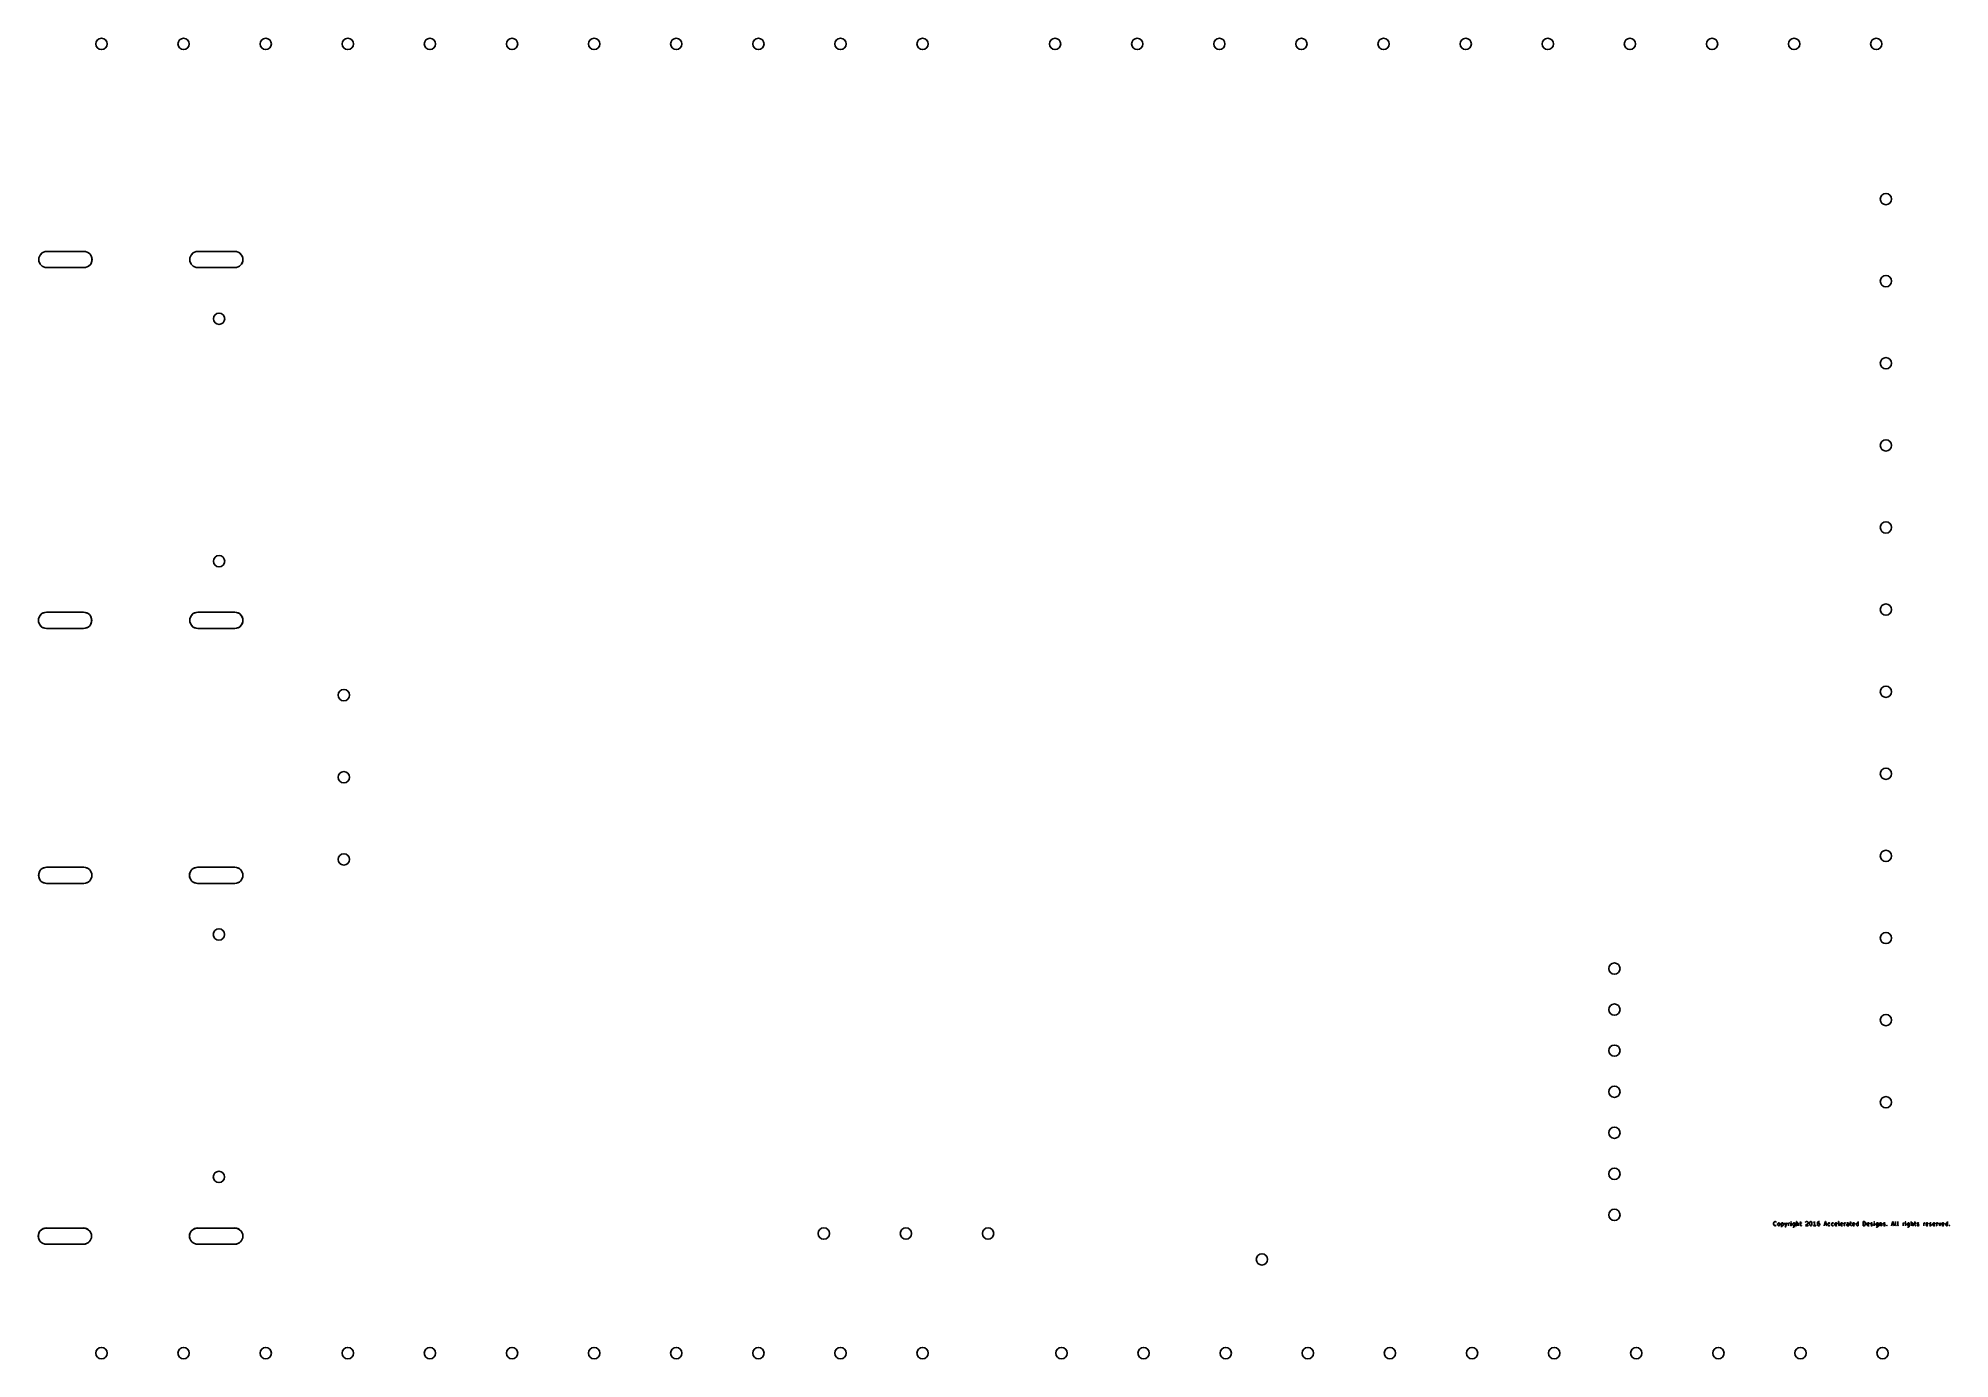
# Model space of a CAD drawing. Extents: x 2.12 to 4.45, y -4.67 to -3.06.
import ezdxf

# ---------------------------------------------------------------- set-up
doc = ezdxf.new("R2010")
doc.units = 0
doc.header["$MEASUREMENT"] = 0
doc.layers.add('BLACK', color=7, linetype='CONTINUOUS')

msp = doc.modelspace()

# ---------------------------------------------------------------- linework, layer by layer
at = {"layer": 'BLACK', "linetype": 'CONTINUOUS'}
for p, q in [((2.1207, -3.3316), (2.1221, -3.3281)), ((2.1221, -3.3281), (2.1248, -3.3253)), ((2.1248, -3.3253), (2.1284, -3.3239)), ((2.1284, -3.3239), (2.1303, -3.3237)), ((2.1303, -3.3237), (2.1756, -3.3237)), ((2.1756, -3.3237), (2.1303, -3.3237)), ((2.1756, -3.3237), (2.1775, -3.3239)), ((2.1775, -3.3239), (2.1811, -3.3253)), ((2.1811, -3.3253), (2.1838, -3.3281)), ((2.1838, -3.3281), (2.1852, -3.3316)), ((2.3045, -3.3316), (2.306, -3.3281)), ((2.306, -3.3281), (2.3087, -3.3253)), ((2.3087, -3.3253), (2.3122, -3.3239)), ((2.3122, -3.3239), (2.3142, -3.3237)), ((2.3142, -3.3237), (2.3594, -3.3237)), ((2.3594, -3.3237), (2.3142, -3.3237)), ((2.3594, -3.3237), (2.3614, -3.3239)), ((2.3614, -3.3239), (2.3649, -3.3253)), ((2.3649, -3.3253), (2.3676, -3.3281)), ((2.3676, -3.3281), (2.3691, -3.3316)), ((2.1207, -3.3354), (2.1207, -3.3316)), ((2.1221, -3.339), (2.1207, -3.3354)), ((2.1248, -3.3417), (2.1221, -3.339)), ((2.1284, -3.3432), (2.1248, -3.3417)), ((2.1303, -3.3434), (2.1284, -3.3432)), ((2.1756, -3.3434), (2.1303, -3.3434)), ((2.1303, -3.3434), (2.1756, -3.3434)), ((2.1775, -3.3432), (2.1756, -3.3434)), ((2.1811, -3.3417), (2.1775, -3.3432)), ((2.1838, -3.339), (2.1811, -3.3417)), ((2.1852, -3.3354), (2.1838, -3.339)), ((2.1852, -3.3316), (2.1852, -3.3354)), ((2.3045, -3.3354), (2.3045, -3.3316)), ((2.306, -3.339), (2.3045, -3.3354)), ((2.3087, -3.3417), (2.306, -3.339)), ((2.3122, -3.3432), (2.3087, -3.3417)), ((2.3142, -3.3434), (2.3122, -3.3432)), ((2.3594, -3.3434), (2.3142, -3.3434)), ((2.3142, -3.3434), (2.3594, -3.3434)), ((2.3614, -3.3432), (2.3594, -3.3434)), ((2.3649, -3.3417), (2.3614, -3.3432)), ((2.3676, -3.339), (2.3649, -3.3417)), ((2.3691, -3.3354), (2.3676, -3.339)), ((2.3691, -3.3316), (2.3691, -3.3354)), ((2.1203, -3.771), (2.1217, -3.7674)), ((2.1203, -3.7748), (2.1203, -3.771)), ((2.1217, -3.7674), (2.1244, -3.7647)), ((2.1244, -3.7647), (2.128, -3.7632)), ((2.128, -3.7632), (2.1299, -3.7631)), ((2.1299, -3.7631), (2.1752, -3.7631)), ((2.1752, -3.7631), (2.1299, -3.7631)), ((2.1752, -3.7631), (2.1771, -3.7632)), ((2.1771, -3.7632), (2.1807, -3.7647)), ((2.1807, -3.7647), (2.1834, -3.7674)), ((2.1834, -3.7674), (2.1848, -3.771)), ((2.1848, -3.771), (2.1848, -3.7748)), ((2.3045, -3.771), (2.306, -3.7674)), ((2.3045, -3.7748), (2.3045, -3.771)), ((2.306, -3.7674), (2.3087, -3.7647)), ((2.3087, -3.7647), (2.3122, -3.7632)), ((2.3122, -3.7632), (2.3142, -3.7631)), ((2.3142, -3.7631), (2.3594, -3.7631)), ((2.3594, -3.7631), (2.3142, -3.7631)), ((2.3594, -3.7631), (2.3614, -3.7632)), ((2.3614, -3.7632), (2.3649, -3.7647)), ((2.3649, -3.7647), (2.3676, -3.7674)), ((2.3676, -3.7674), (2.3691, -3.771)), ((2.3691, -3.771), (2.3691, -3.7748)), ((2.1217, -3.7784), (2.1203, -3.7748)), ((2.1244, -3.7811), (2.1217, -3.7784)), ((2.128, -3.7826), (2.1244, -3.7811)), ((2.1299, -3.7827), (2.128, -3.7826)), ((2.1752, -3.7827), (2.1299, -3.7827)), ((2.1299, -3.7827), (2.1752, -3.7827)), ((2.1771, -3.7826), (2.1752, -3.7827)), ((2.1807, -3.7811), (2.1771, -3.7826)), ((2.1834, -3.7784), (2.1807, -3.7811)), ((2.1848, -3.7748), (2.1834, -3.7784)), ((2.306, -3.7784), (2.3045, -3.7748)), ((2.3087, -3.7811), (2.306, -3.7784)), ((2.3122, -3.7826), (2.3087, -3.7811)), ((2.3142, -3.7827), (2.3122, -3.7826)), ((2.3594, -3.7827), (2.3142, -3.7827)), ((2.3142, -3.7827), (2.3594, -3.7827)), ((2.3614, -3.7826), (2.3594, -3.7827)), ((2.3649, -3.7811), (2.3614, -3.7826)), ((2.3676, -3.7784), (2.3649, -3.7811)), ((2.3691, -3.7748), (2.3676, -3.7784)), ((2.1247, -4.0753), (2.1282, -4.0738)), ((2.1282, -4.0738), (2.1301, -4.0736)), ((2.1301, -4.0736), (2.1754, -4.0736)), ((2.1754, -4.0736), (2.1301, -4.0736)), ((2.1754, -4.0736), (2.1773, -4.0738)), ((2.1773, -4.0738), (2.1809, -4.0753)), ((2.3085, -4.0753), (2.3121, -4.0738)), ((2.3121, -4.0738), (2.314, -4.0736)), ((2.314, -4.0736), (2.3593, -4.0736)), ((2.3593, -4.0736), (2.314, -4.0736)), ((2.3593, -4.0736), (2.3612, -4.0738)), ((2.3612, -4.0738), (2.3647, -4.0753)), ((2.1205, -4.0815), (2.1219, -4.078)), ((2.1205, -4.0854), (2.1205, -4.0815)), ((2.1219, -4.0889), (2.1205, -4.0854)), ((2.1219, -4.078), (2.1247, -4.0753)), ((2.1247, -4.0916), (2.1219, -4.0889)), ((2.1282, -4.0931), (2.1247, -4.0916)), ((2.1301, -4.0933), (2.1282, -4.0931)), ((2.1754, -4.0933), (2.1301, -4.0933)), ((2.1301, -4.0933), (2.1754, -4.0933)), ((2.1773, -4.0931), (2.1754, -4.0933)), ((2.1809, -4.0916), (2.1773, -4.0931)), ((2.1809, -4.0753), (2.1836, -4.078)), ((2.1836, -4.0889), (2.1809, -4.0916)), ((2.1836, -4.078), (2.1851, -4.0815)), ((2.1851, -4.0854), (2.1836, -4.0889)), ((2.1851, -4.0815), (2.1851, -4.0854)), ((2.3043, -4.0815), (2.3058, -4.078)), ((2.3043, -4.0854), (2.3043, -4.0815)), ((2.3058, -4.0889), (2.3043, -4.0854)), ((2.3058, -4.078), (2.3085, -4.0753)), ((2.3085, -4.0916), (2.3058, -4.0889)), ((2.3121, -4.0931), (2.3085, -4.0916)), ((2.314, -4.0933), (2.3121, -4.0931)), ((2.3593, -4.0933), (2.314, -4.0933)), ((2.314, -4.0933), (2.3593, -4.0933)), ((2.3612, -4.0931), (2.3593, -4.0933)), ((2.3647, -4.0916), (2.3612, -4.0931)), ((2.3647, -4.0753), (2.3674, -4.078)), ((2.3674, -4.0889), (2.3647, -4.0916)), ((2.3674, -4.078), (2.3689, -4.0815)), ((2.3689, -4.0854), (2.3674, -4.0889)), ((2.3689, -4.0815), (2.3689, -4.0854)), ((2.1215, -4.5174), (2.1243, -4.5147)), ((2.1243, -4.5147), (2.1278, -4.5132)), ((2.1278, -4.5132), (2.1297, -4.513)), ((2.1297, -4.513), (2.175, -4.513)), ((2.175, -4.513), (2.1297, -4.513)), ((2.175, -4.513), (2.1769, -4.5132)), ((2.1769, -4.5132), (2.1805, -4.5147)), ((2.1805, -4.5147), (2.1832, -4.5174)), ((2.3058, -4.5174), (2.3085, -4.5147)), ((2.3085, -4.5147), (2.3121, -4.5132)), ((2.3121, -4.5132), (2.314, -4.513)), ((2.314, -4.513), (2.3593, -4.513)), ((2.3593, -4.513), (2.314, -4.513)), ((2.3593, -4.513), (2.3612, -4.5132)), ((2.3612, -4.5132), (2.3647, -4.5147)), ((2.3647, -4.5147), (2.3674, -4.5174)), ((4.2332, -4.508), (4.2332, -4.5073)), ((4.2332, -4.5073), (4.2332, -4.5073)), ((4.2332, -4.508), (4.2332, -4.508)), ((4.2336, -4.5064), (4.2333, -4.5073)), ((4.2332, -4.5073), (4.2335, -4.5064)), ((4.2333, -4.5073), (4.2333, -4.508)), ((4.2332, -4.5073), (4.2332, -4.5073)), ((4.2333, -4.508), (4.2336, -4.509)), ((4.2335, -4.509), (4.2332, -4.508)), ((4.2332, -4.508), (4.2332, -4.508)), ((4.2335, -4.5064), (4.2337, -4.5059)), ((4.2335, -4.5064), (4.2335, -4.5064)), ((4.2335, -4.5064), (4.2335, -4.5064)), ((4.2337, -4.5095), (4.2335, -4.509)), ((4.2335, -4.509), (4.2335, -4.509)), ((4.2335, -4.509), (4.2335, -4.509)), ((4.2338, -4.5059), (4.2336, -4.5064)), ((4.2336, -4.509), (4.2338, -4.5094)), ((4.2337, -4.5059), (4.2342, -4.5054)), ((4.2337, -4.5059), (4.2337, -4.5059)), ((4.2337, -4.5059), (4.2337, -4.5059)), ((4.2342, -4.51), (4.2337, -4.5095)), ((4.2337, -4.5095), (4.2337, -4.5095)), ((4.2337, -4.5095), (4.2337, -4.5095)), ((4.2343, -4.5055), (4.2338, -4.5059)), ((4.2338, -4.5094), (4.2343, -4.5099)), ((4.2342, -4.5054), (4.2349, -4.5051)), ((4.2342, -4.5054), (4.2342, -4.5054)), ((4.2342, -4.5054), (4.2342, -4.5054)), ((4.2342, -4.5054), (4.2342, -4.5054)), ((4.2342, -4.5054), (4.2342, -4.5054)), ((4.2342, -4.5054), (4.2342, -4.5054)), ((4.2342, -4.5054), (4.2342, -4.5054)), ((4.2349, -4.5102), (4.2342, -4.51)), ((4.2342, -4.51), (4.2342, -4.51)), ((4.2342, -4.51), (4.2342, -4.51)), ((4.2342, -4.51), (4.2342, -4.51)), ((4.2342, -4.51), (4.2342, -4.51)), ((4.2342, -4.51), (4.2342, -4.51)), ((4.2342, -4.51), (4.2342, -4.51)), ((4.235, -4.5052), (4.2343, -4.5055)), ((4.2343, -4.5099), (4.235, -4.5101)), ((4.2349, -4.5051), (4.2349, -4.5051)), ((4.2349, -4.5051), (4.235, -4.5051)), ((4.235, -4.5102), (4.2349, -4.5102)), ((4.2349, -4.5102), (4.2349, -4.5102)), ((4.235, -4.5051), (4.2354, -4.5051)), ((4.2354, -4.5052), (4.235, -4.5052)), ((4.235, -4.5101), (4.2354, -4.5101)), ((4.2354, -4.5102), (4.235, -4.5102)), ((4.2354, -4.5051), (4.2354, -4.5051)), ((4.2354, -4.5051), (4.2362, -4.5054)), ((4.2354, -4.5051), (4.2354, -4.5051)), ((4.2361, -4.5055), (4.2354, -4.5052)), ((4.2354, -4.5101), (4.2361, -4.5099)), ((4.2362, -4.51), (4.2354, -4.5102)), ((4.2354, -4.5102), (4.2354, -4.5102)), ((4.2354, -4.5102), (4.2354, -4.5102)), ((4.2364, -4.5057), (4.2361, -4.5055)), ((4.2361, -4.5099), (4.2364, -4.5097)), ((4.2362, -4.5054), (4.2362, -4.5054)), ((4.2362, -4.5054), (4.2362, -4.5054)), ((4.2362, -4.5054), (4.2362, -4.5054)), ((4.2362, -4.5054), (4.2362, -4.5054)), ((4.2362, -4.5054), (4.2362, -4.5054)), ((4.2362, -4.5054), (4.2362, -4.5054)), ((4.2362, -4.5054), (4.2364, -4.5056)), ((4.2364, -4.5097), (4.2362, -4.51)), ((4.2362, -4.51), (4.2362, -4.51)), ((4.2362, -4.51), (4.2362, -4.51)), ((4.2362, -4.51), (4.2362, -4.51)), ((4.2362, -4.51), (4.2362, -4.51)), ((4.2362, -4.51), (4.2362, -4.51)), ((4.2362, -4.51), (4.2362, -4.51)), ((4.2364, -4.5056), (4.2364, -4.5056)), ((4.2364, -4.5056), (4.2364, -4.5057)), ((4.2364, -4.5057), (4.2364, -4.5057)), ((4.2364, -4.5057), (4.2364, -4.5057)), ((4.2364, -4.5057), (4.2364, -4.5057)), ((4.2364, -4.5097), (4.2364, -4.5097)), ((4.2364, -4.5097), (4.2364, -4.5097)), ((4.2364, -4.5097), (4.2364, -4.5097)), ((4.2364, -4.5097), (4.2364, -4.5097)), ((4.2364, -4.5097), (4.2364, -4.5097)), ((4.2382, -4.5092), (4.2382, -4.5078)), ((4.2382, -4.5078), (4.2382, -4.5078)), ((4.2382, -4.5078), (4.2382, -4.5078)), ((4.2382, -4.5078), (4.2383, -4.5078)), ((4.2383, -4.5092), (4.2382, -4.5092)), ((4.2382, -4.5092), (4.2382, -4.5092)), ((4.2382, -4.5092), (4.2382, -4.5092)), ((4.2383, -4.5078), (4.2385, -4.5073)), ((4.2386, -4.5073), (4.2383, -4.5078)), ((4.2383, -4.5078), (4.2383, -4.5078)), ((4.2383, -4.5078), (4.2383, -4.5078)), ((4.2383, -4.5078), (4.2383, -4.5078)), ((4.2383, -4.5078), (4.2383, -4.5092)), ((4.2385, -4.5097), (4.2383, -4.5092)), ((4.2383, -4.5092), (4.2383, -4.5092)), ((4.2383, -4.5092), (4.2383, -4.5092)), ((4.2383, -4.5092), (4.2383, -4.5092)), ((4.2383, -4.5092), (4.2386, -4.5097)), ((4.2385, -4.5073), (4.2387, -4.5071)), ((4.2385, -4.5073), (4.2385, -4.5073)), ((4.2385, -4.5073), (4.2385, -4.5073)), ((4.2387, -4.51), (4.2385, -4.5097)), ((4.2385, -4.5097), (4.2385, -4.5097)), ((4.2385, -4.5097), (4.2385, -4.5097)), ((4.2388, -4.5071), (4.2386, -4.5073)), ((4.2386, -4.5097), (4.2388, -4.5099)), ((4.2387, -4.5071), (4.2392, -4.5068)), ((4.2387, -4.5071), (4.2387, -4.5071)), ((4.2387, -4.5071), (4.2387, -4.5071)), ((4.2392, -4.5102), (4.2387, -4.51)), ((4.2387, -4.51), (4.2387, -4.51)), ((4.2387, -4.51), (4.2387, -4.51)), ((4.2393, -4.5069), (4.2388, -4.5071)), ((4.2388, -4.5099), (4.2393, -4.5101)), ((4.2392, -4.5068), (4.2392, -4.5068)), ((4.2392, -4.5068), (4.2392, -4.5068)), ((4.2392, -4.5068), (4.2392, -4.5068)), ((4.2392, -4.5068), (4.2392, -4.5068)), ((4.2392, -4.5068), (4.2392, -4.5068)), ((4.2392, -4.5068), (4.2392, -4.5068)), ((4.2392, -4.5068), (4.24, -4.5068)), ((4.24, -4.5102), (4.2392, -4.5102)), ((4.2392, -4.5102), (4.2392, -4.5102)), ((4.2392, -4.5102), (4.2392, -4.5102)), ((4.2392, -4.5102), (4.2392, -4.5102)), ((4.2392, -4.5102), (4.2392, -4.5102)), ((4.2392, -4.5102), (4.2392, -4.5102)), ((4.2392, -4.5102), (4.2392, -4.5102)), ((4.2399, -4.5069), (4.2393, -4.5069)), ((4.2393, -4.5101), (4.2399, -4.5101)), ((4.2404, -4.5071), (4.2399, -4.5069)), ((4.2399, -4.5101), (4.2404, -4.5099)), ((4.24, -4.5068), (4.24, -4.5068)), ((4.24, -4.5068), (4.24, -4.5068)), ((4.24, -4.5068), (4.24, -4.5068)), ((4.24, -4.5068), (4.24, -4.5068)), ((4.24, -4.5068), (4.24, -4.5068)), ((4.24, -4.5068), (4.2404, -4.5071)), ((4.24, -4.5068), (4.24, -4.5068)), ((4.2404, -4.51), (4.24, -4.5102)), ((4.24, -4.5102), (4.24, -4.5102)), ((4.24, -4.5102), (4.24, -4.5102)), ((4.24, -4.5102), (4.24, -4.5102)), ((4.24, -4.5102), (4.24, -4.5102)), ((4.24, -4.5102), (4.24, -4.5102)), ((4.24, -4.5102), (4.24, -4.5102)), ((4.2404, -4.5071), (4.2405, -4.5071)), ((4.2406, -4.5073), (4.2404, -4.5071)), ((4.2404, -4.5099), (4.2406, -4.5097)), ((4.2405, -4.51), (4.2404, -4.51)), ((4.2405, -4.5071), (4.2405, -4.5071)), ((4.2405, -4.5071), (4.2407, -4.5073)), ((4.2407, -4.5097), (4.2405, -4.51)), ((4.2405, -4.51), (4.2405, -4.51)), ((4.2409, -4.5078), (4.2406, -4.5073)), ((4.2406, -4.5097), (4.2409, -4.5092)), ((4.2407, -4.5073), (4.2407, -4.5073)), ((4.2407, -4.5073), (4.2407, -4.5073)), ((4.2407, -4.5073), (4.2409, -4.5078)), ((4.2409, -4.5092), (4.2407, -4.5097)), ((4.2407, -4.5097), (4.2407, -4.5097)), ((4.2407, -4.5097), (4.2407, -4.5097)), ((4.2409, -4.5078), (4.2409, -4.5078)), ((4.2409, -4.5078), (4.2409, -4.5078)), ((4.2409, -4.5078), (4.2409, -4.5078)), ((4.2409, -4.5078), (4.2409, -4.5078)), ((4.2409, -4.5078), (4.2409, -4.5078)), ((4.2409, -4.5078), (4.2409, -4.5078)), ((4.2409, -4.5078), (4.2409, -4.5092)), ((4.2409, -4.5092), (4.2409, -4.5078)), ((4.2409, -4.5092), (4.2409, -4.5092)), ((4.2409, -4.5092), (4.2409, -4.5092)), ((4.2409, -4.5092), (4.2409, -4.5092)), ((4.2409, -4.5092), (4.2409, -4.5092)), ((4.2409, -4.5092), (4.2409, -4.5092)), ((4.2409, -4.5092), (4.2409, -4.5092)), ((4.243, -4.5118), (4.243, -4.5068)), ((4.243, -4.5068), (4.243, -4.5068)), ((4.243, -4.5068), (4.243, -4.5068)), ((4.243, -4.5068), (4.2431, -4.5068)), ((4.243, -4.5119), (4.243, -4.5118)), ((4.2431, -4.5119), (4.243, -4.5119)), ((4.243, -4.5119), (4.243, -4.5119)), ((4.2431, -4.5068), (4.2431, -4.5068)), ((4.2431, -4.5068), (4.2431, -4.5068)), ((4.2431, -4.5068), (4.2431, -4.507)), ((4.2431, -4.507), (4.2435, -4.5068)), ((4.2435, -4.5069), (4.2431, -4.5071)), ((4.2431, -4.5071), (4.2431, -4.5099)), ((4.2431, -4.5099), (4.2435, -4.5101)), ((4.2435, -4.5102), (4.2431, -4.51)), ((4.2431, -4.51), (4.2431, -4.5118)), ((4.2431, -4.5118), (4.2431, -4.5119)), ((4.2431, -4.5119), (4.2431, -4.5119)), ((4.2435, -4.5068), (4.2435, -4.5068)), ((4.2435, -4.5068), (4.2435, -4.5068)), ((4.2435, -4.5068), (4.2435, -4.5068)), ((4.2435, -4.5068), (4.2435, -4.5068)), ((4.2435, -4.5068), (4.2435, -4.5068)), ((4.2435, -4.5068), (4.2435, -4.5068)), ((4.2435, -4.5068), (4.2445, -4.5068)), ((4.2445, -4.5069), (4.2435, -4.5069)), ((4.2435, -4.5101), (4.2445, -4.5101)), ((4.2445, -4.5102), (4.2435, -4.5102)), ((4.2435, -4.5102), (4.2435, -4.5102)), ((4.2435, -4.5102), (4.2435, -4.5102)), ((4.2435, -4.5102), (4.2435, -4.5102)), ((4.2435, -4.5102), (4.2435, -4.5102)), ((4.2435, -4.5102), (4.2435, -4.5102)), ((4.2435, -4.5102), (4.2435, -4.5102)), ((4.2445, -4.5068), (4.2445, -4.5068)), ((4.2445, -4.5068), (4.2445, -4.5068)), ((4.2445, -4.5068), (4.2445, -4.5068)), ((4.2445, -4.5068), (4.2445, -4.5068)), ((4.2445, -4.5068), (4.2445, -4.5068)), ((4.2445, -4.5068), (4.245, -4.5071)), ((4.2445, -4.5068), (4.2445, -4.5068)), ((4.2449, -4.5071), (4.2445, -4.5069)), ((4.2445, -4.5101), (4.2449, -4.5099)), ((4.245, -4.51), (4.2445, -4.5102)), ((4.2445, -4.5102), (4.2445, -4.5102)), ((4.2445, -4.5102), (4.2445, -4.5102)), ((4.2445, -4.5102), (4.2445, -4.5102)), ((4.2445, -4.5102), (4.2445, -4.5102)), ((4.2445, -4.5102), (4.2445, -4.5102)), ((4.2445, -4.5102), (4.2445, -4.5102)), ((4.2452, -4.5073), (4.2449, -4.5071)), ((4.2449, -4.5099), (4.2452, -4.5097)), ((4.245, -4.5071), (4.245, -4.5071)), ((4.245, -4.5071), (4.245, -4.5071)), ((4.245, -4.5071), (4.2452, -4.5073)), ((4.2452, -4.5097), (4.245, -4.51)), ((4.245, -4.51), (4.245, -4.51)), ((4.245, -4.51), (4.245, -4.51)), ((4.2452, -4.5073), (4.2452, -4.5073)), ((4.2452, -4.5073), (4.2452, -4.5073)), ((4.2452, -4.5073), (4.2455, -4.5078)), ((4.2454, -4.5078), (4.2452, -4.5073)), ((4.2455, -4.5092), (4.2452, -4.5097)), ((4.2452, -4.5097), (4.2454, -4.5092)), ((4.2452, -4.5097), (4.2452, -4.5097)), ((4.2452, -4.5097), (4.2452, -4.5097)), ((4.2454, -4.5092), (4.2454, -4.5078)), ((4.2455, -4.5078), (4.2455, -4.5078)), ((4.2455, -4.5078), (4.2455, -4.5078)), ((4.2455, -4.5078), (4.2455, -4.5078)), ((4.2455, -4.5078), (4.2455, -4.5078)), ((4.2455, -4.5078), (4.2455, -4.5078)), ((4.2455, -4.5078), (4.2455, -4.5078)), ((4.2455, -4.5078), (4.2455, -4.5092)), ((4.2455, -4.5092), (4.2455, -4.5092)), ((4.2455, -4.5092), (4.2455, -4.5092)), ((4.2455, -4.5092), (4.2455, -4.5092)), ((4.2455, -4.5092), (4.2455, -4.5092)), ((4.2455, -4.5092), (4.2455, -4.5092)), ((4.2455, -4.5092), (4.2455, -4.5092)), ((4.2471, -4.5069), (4.2471, -4.5068)), ((4.2471, -4.5068), (4.2471, -4.5068)), ((4.2471, -4.5068), (4.2471, -4.5068)), ((4.2471, -4.5068), (4.2471, -4.5068)), ((4.2471, -4.5068), (4.2471, -4.5068)), ((4.2471, -4.5068), (4.2483, -4.5101)), ((4.2482, -4.5102), (4.2471, -4.5069)), ((4.2476, -4.5116), (4.2471, -4.5119)), ((4.2471, -4.5118), (4.2476, -4.5116)), ((4.2471, -4.5119), (4.2471, -4.5118)), ((4.2471, -4.5118), (4.2471, -4.5118)), ((4.2471, -4.5119), (4.2471, -4.5119)), ((4.2471, -4.5119), (4.2471, -4.5119)), ((4.2471, -4.5119), (4.2471, -4.5119)), ((4.2478, -4.5114), (4.2476, -4.5116)), ((4.2476, -4.5116), (4.2478, -4.5114)), ((4.2476, -4.5116), (4.2476, -4.5116)), ((4.2476, -4.5116), (4.2476, -4.5116)), ((4.2483, -4.5102), (4.2478, -4.5114)), ((4.2478, -4.5114), (4.2482, -4.5102)), ((4.2478, -4.5114), (4.2478, -4.5114)), ((4.2478, -4.5114), (4.2478, -4.5114)), ((4.2478, -4.5114), (4.2478, -4.5114)), ((4.2478, -4.5114), (4.2478, -4.5114)), ((4.2478, -4.5114), (4.2478, -4.5114)), ((4.2478, -4.5114), (4.2478, -4.5114)), ((4.2483, -4.5101), (4.2494, -4.5068)), ((4.2495, -4.5069), (4.2483, -4.5102)), ((4.2483, -4.5102), (4.2483, -4.5102)), ((4.2483, -4.5102), (4.2483, -4.5102)), ((4.2494, -4.5068), (4.2495, -4.5068)), ((4.2495, -4.5068), (4.2495, -4.5068)), ((4.2495, -4.5068), (4.2495, -4.5069)), ((4.2495, -4.5068), (4.2495, -4.5068)), ((4.2495, -4.5068), (4.2495, -4.5068)), ((4.2513, -4.5102), (4.2513, -4.5068)), ((4.2513, -4.5068), (4.2513, -4.5068)), ((4.2513, -4.5068), (4.2514, -4.5068)), ((4.2514, -4.5102), (4.2513, -4.5102)), ((4.2513, -4.5102), (4.2513, -4.5102)), ((4.2514, -4.5068), (4.2514, -4.5068)), ((4.2514, -4.5068), (4.2514, -4.5068)), ((4.2514, -4.5068), (4.2514, -4.5068)), ((4.2514, -4.5068), (4.2514, -4.5076)), ((4.2517, -4.5073), (4.2514, -4.5078)), ((4.2514, -4.5076), (4.2516, -4.5073)), ((4.2514, -4.5078), (4.2514, -4.5102)), ((4.2514, -4.5102), (4.2514, -4.5102)), ((4.2514, -4.5102), (4.2514, -4.5102)), ((4.2514, -4.5102), (4.2514, -4.5102)), ((4.2516, -4.5073), (4.2518, -4.5071)), ((4.2516, -4.5073), (4.2516, -4.5073)), ((4.2516, -4.5073), (4.2516, -4.5073)), ((4.2519, -4.5071), (4.2517, -4.5073)), ((4.2518, -4.5071), (4.2523, -4.5068)), ((4.2518, -4.5071), (4.2518, -4.5071)), ((4.2518, -4.5071), (4.2518, -4.5071)), ((4.2523, -4.5069), (4.2519, -4.5071)), ((4.2523, -4.5068), (4.2523, -4.5068)), ((4.2523, -4.5068), (4.2523, -4.5068)), ((4.2523, -4.5068), (4.2523, -4.5068)), ((4.2523, -4.5068), (4.2523, -4.5068)), ((4.2523, -4.5068), (4.2523, -4.5068)), ((4.2523, -4.5068), (4.2523, -4.5068)), ((4.2523, -4.5068), (4.2528, -4.5068)), ((4.2528, -4.5069), (4.2523, -4.5069)), ((4.2528, -4.5068), (4.2528, -4.5068)), ((4.2528, -4.5068), (4.2528, -4.5069)), ((4.2528, -4.5068), (4.2528, -4.5068)), ((4.2528, -4.5069), (4.2528, -4.5069)), ((4.2528, -4.5069), (4.2528, -4.5069)), ((4.2542, -4.5054), (4.2545, -4.5052)), ((4.2545, -4.5057), (4.2542, -4.5054)), ((4.2542, -4.5054), (4.2542, -4.5054)), ((4.2542, -4.5054), (4.2542, -4.5054)), ((4.2542, -4.5054), (4.2542, -4.5054)), ((4.2542, -4.5054), (4.2542, -4.5054)), ((4.2544, -4.5053), (4.2543, -4.5054)), ((4.2543, -4.5054), (4.2544, -4.5056)), ((4.2544, -4.5056), (4.2544, -4.5053)), ((4.2544, -4.5102), (4.2544, -4.5068)), ((4.2544, -4.5068), (4.2544, -4.5068)), ((4.2544, -4.5068), (4.2545, -4.5068)), ((4.2545, -4.5102), (4.2544, -4.5102)), ((4.2544, -4.5102), (4.2544, -4.5102)), ((4.2545, -4.5052), (4.2545, -4.5051)), ((4.2545, -4.5051), (4.2545, -4.5051)), ((4.2545, -4.5051), (4.2545, -4.5051)), ((4.2545, -4.5051), (4.2545, -4.5052)), ((4.2545, -4.5052), (4.2547, -4.5054)), ((4.2547, -4.5054), (4.2545, -4.5053)), ((4.2545, -4.5053), (4.2545, -4.5056)), ((4.2547, -4.5054), (4.2545, -4.5057)), ((4.2545, -4.5056), (4.2547, -4.5054)), ((4.2545, -4.5057), (4.2545, -4.5057)), ((4.2545, -4.5057), (4.2545, -4.5057)), ((4.2545, -4.5057), (4.2545, -4.5057)), ((4.2545, -4.5068), (4.2545, -4.5068)), ((4.2545, -4.5068), (4.2545, -4.5102)), ((4.2545, -4.5068), (4.2545, -4.5068)), ((4.2545, -4.5068), (4.2545, -4.5068)), ((4.2545, -4.5102), (4.2545, -4.5102)), ((4.2545, -4.5102), (4.2545, -4.5102)), ((4.2545, -4.5102), (4.2545, -4.5102)), ((4.2547, -4.5054), (4.2548, -4.5054)), ((4.2548, -4.5054), (4.2547, -4.5054)), ((4.2548, -4.5054), (4.2548, -4.5054)), ((4.2566, -4.5078), (4.2568, -4.5073)), ((4.2566, -4.5092), (4.2566, -4.5078)), ((4.2566, -4.5078), (4.2566, -4.5078)), ((4.2566, -4.5078), (4.2566, -4.5078)), ((4.2566, -4.5078), (4.2566, -4.5078)), ((4.2566, -4.5078), (4.2566, -4.5078)), ((4.2566, -4.5078), (4.2566, -4.5078)), ((4.2566, -4.5078), (4.2566, -4.5078)), ((4.2568, -4.5097), (4.2566, -4.5092)), ((4.2566, -4.5092), (4.2566, -4.5092)), ((4.2566, -4.5092), (4.2566, -4.5092)), ((4.2566, -4.5092), (4.2566, -4.5092)), ((4.2566, -4.5092), (4.2566, -4.5092)), ((4.2566, -4.5092), (4.2566, -4.5092)), ((4.2566, -4.5092), (4.2566, -4.5092)), ((4.2569, -4.5073), (4.2567, -4.5078)), ((4.2567, -4.5078), (4.2567, -4.5092)), ((4.2567, -4.5092), (4.2569, -4.5097)), ((4.2568, -4.5073), (4.2571, -4.5071)), ((4.2568, -4.5073), (4.2568, -4.5073)), ((4.2568, -4.5073), (4.2568, -4.5073)), ((4.2571, -4.51), (4.2568, -4.5097)), ((4.2568, -4.5097), (4.2568, -4.5097)), ((4.2568, -4.5097), (4.2568, -4.5097)), ((4.2573, -4.5119), (4.2568, -4.5116)), ((4.2568, -4.5116), (4.2568, -4.5116)), ((4.2568, -4.5116), (4.2568, -4.5116)), ((4.2568, -4.5116), (4.2568, -4.5116)), ((4.2568, -4.5116), (4.2569, -4.5116)), ((4.2571, -4.5071), (4.2569, -4.5073)), ((4.2569, -4.5097), (4.2571, -4.5099)), ((4.2569, -4.5116), (4.2569, -4.5116)), ((4.2569, -4.5116), (4.2573, -4.5118)), ((4.2571, -4.5071), (4.2576, -4.5068)), ((4.2576, -4.5069), (4.2571, -4.5071)), ((4.2571, -4.5071), (4.2571, -4.5071)), ((4.2571, -4.5071), (4.2571, -4.5071)), ((4.2571, -4.5099), (4.2576, -4.5101)), ((4.2576, -4.5102), (4.2571, -4.51)), ((4.2571, -4.51), (4.2571, -4.51)), ((4.2571, -4.51), (4.2571, -4.51)), ((4.2573, -4.5118), (4.258, -4.5118)), ((4.2581, -4.5119), (4.2573, -4.5119)), ((4.2573, -4.5119), (4.2573, -4.5119)), ((4.2573, -4.5119), (4.2573, -4.5119)), ((4.2573, -4.5119), (4.2573, -4.5119)), ((4.2573, -4.5119), (4.2573, -4.5119)), ((4.2573, -4.5119), (4.2573, -4.5119)), ((4.2573, -4.5119), (4.2573, -4.5119)), ((4.2576, -4.5068), (4.2576, -4.5068)), ((4.2576, -4.5068), (4.2576, -4.5068)), ((4.2576, -4.5068), (4.2576, -4.5068)), ((4.2576, -4.5068), (4.2576, -4.5068)), ((4.2576, -4.5068), (4.2576, -4.5068)), ((4.2576, -4.5068), (4.2576, -4.5068)), ((4.2576, -4.5068), (4.2585, -4.5068)), ((4.2585, -4.5069), (4.2576, -4.5069)), ((4.2576, -4.5101), (4.2585, -4.5101)), ((4.2585, -4.5102), (4.2576, -4.5102)), ((4.2576, -4.5102), (4.2576, -4.5102)), ((4.2576, -4.5102), (4.2576, -4.5102)), ((4.2576, -4.5102), (4.2576, -4.5102)), ((4.2576, -4.5102), (4.2576, -4.5102)), ((4.2576, -4.5102), (4.2576, -4.5102)), ((4.2576, -4.5102), (4.2576, -4.5102)), ((4.258, -4.5118), (4.2585, -4.5116)), ((4.2585, -4.5116), (4.2581, -4.5119)), ((4.2581, -4.5119), (4.2581, -4.5119)), ((4.2581, -4.5119), (4.2581, -4.5119)), ((4.2581, -4.5119), (4.2581, -4.5119)), ((4.2581, -4.5119), (4.2581, -4.5119)), ((4.2581, -4.5119), (4.2581, -4.5119)), ((4.2581, -4.5119), (4.2581, -4.5119)), ((4.2585, -4.5068), (4.2585, -4.5068)), ((4.2585, -4.5068), (4.2585, -4.5068)), ((4.2585, -4.5068), (4.2585, -4.5068)), ((4.2585, -4.5068), (4.2585, -4.5068)), ((4.2585, -4.5068), (4.2585, -4.5068)), ((4.2585, -4.5068), (4.259, -4.507)), ((4.2585, -4.5068), (4.2585, -4.5068)), ((4.259, -4.5071), (4.2585, -4.5069)), ((4.2585, -4.5101), (4.259, -4.5099)), ((4.259, -4.51), (4.2585, -4.5102)), ((4.2585, -4.5102), (4.2585, -4.5102)), ((4.2585, -4.5102), (4.2585, -4.5102)), ((4.2585, -4.5102), (4.2585, -4.5102)), ((4.2585, -4.5102), (4.2585, -4.5102)), ((4.2585, -4.5102), (4.2585, -4.5102)), ((4.2585, -4.5102), (4.2585, -4.5102)), ((4.2585, -4.5116), (4.2587, -4.5114)), ((4.2586, -4.5116), (4.2585, -4.5116)), ((4.2585, -4.5116), (4.2585, -4.5116)), ((4.2588, -4.5114), (4.2586, -4.5116)), ((4.2587, -4.5114), (4.259, -4.5109)), ((4.259, -4.5109), (4.2588, -4.5114)), ((4.2588, -4.5114), (4.2588, -4.5114)), ((4.2588, -4.5114), (4.2588, -4.5114)), ((4.259, -4.507), (4.259, -4.5068)), ((4.259, -4.5068), (4.259, -4.5068)), ((4.259, -4.5068), (4.259, -4.5068)), ((4.259, -4.5068), (4.259, -4.5068)), ((4.259, -4.5068), (4.259, -4.5068)), ((4.259, -4.5068), (4.259, -4.5068)), ((4.259, -4.5068), (4.259, -4.5109)), ((4.259, -4.5099), (4.259, -4.5071)), ((4.259, -4.5109), (4.259, -4.51)), ((4.259, -4.5109), (4.259, -4.5109)), ((4.259, -4.5109), (4.259, -4.5109)), ((4.259, -4.5109), (4.259, -4.5109)), ((4.259, -4.5109), (4.259, -4.5109)), ((4.259, -4.5109), (4.259, -4.5109)), ((4.259, -4.5109), (4.259, -4.5109)), ((4.2613, -4.5052), (4.2614, -4.5051)), ((4.2613, -4.5102), (4.2613, -4.5052)), ((4.2613, -4.5052), (4.2613, -4.5052)), ((4.2614, -4.5102), (4.2613, -4.5102)), ((4.2613, -4.5102), (4.2613, -4.5102)), ((4.2614, -4.5051), (4.2614, -4.5051)), ((4.2614, -4.5051), (4.2614, -4.5052)), ((4.2614, -4.5052), (4.2614, -4.5052)), ((4.2614, -4.5052), (4.2614, -4.5072)), ((4.2614, -4.5072), (4.2616, -4.5071)), ((4.2616, -4.5071), (4.2614, -4.5073)), ((4.2614, -4.5073), (4.2614, -4.5102)), ((4.2614, -4.5102), (4.2614, -4.5102)), ((4.2614, -4.5102), (4.2614, -4.5102)), ((4.2614, -4.5102), (4.2614, -4.5102)), ((4.2616, -4.5071), (4.2621, -4.5068)), ((4.2621, -4.5069), (4.2616, -4.5071)), ((4.2616, -4.5071), (4.2616, -4.5071)), ((4.2616, -4.5071), (4.2616, -4.5071)), ((4.2621, -4.5068), (4.2621, -4.5068)), ((4.2621, -4.5068), (4.2621, -4.5068)), ((4.2621, -4.5068), (4.2621, -4.5068)), ((4.2621, -4.5068), (4.2621, -4.5068)), ((4.2621, -4.5068), (4.2621, -4.5068)), ((4.2621, -4.5068), (4.2621, -4.5068)), ((4.2621, -4.5068), (4.2628, -4.5068)), ((4.2628, -4.5069), (4.2621, -4.5069)), ((4.2628, -4.5068), (4.2628, -4.5068)), ((4.2628, -4.5068), (4.2628, -4.5068)), ((4.2628, -4.5068), (4.2628, -4.5068)), ((4.2628, -4.5068), (4.2628, -4.5068)), ((4.2628, -4.5068), (4.2628, -4.5068)), ((4.2628, -4.5068), (4.2628, -4.5068)), ((4.2628, -4.5068), (4.2633, -4.5071)), ((4.2633, -4.5071), (4.2628, -4.5069)), ((4.2633, -4.5071), (4.2633, -4.5071)), ((4.2633, -4.5071), (4.2633, -4.5071)), ((4.2633, -4.5071), (4.2633, -4.5071)), ((4.2633, -4.5071), (4.2633, -4.5071)), ((4.2633, -4.5071), (4.2633, -4.5071)), ((4.2633, -4.5071), (4.2633, -4.5071)), ((4.2633, -4.5071), (4.2636, -4.5075)), ((4.2635, -4.5076), (4.2633, -4.5071)), ((4.2635, -4.5102), (4.2635, -4.5076)), ((4.2636, -4.5102), (4.2635, -4.5102)), ((4.2635, -4.5102), (4.2635, -4.5102)), ((4.2635, -4.5102), (4.2635, -4.5102)), ((4.2635, -4.5102), (4.2635, -4.5102)), ((4.2636, -4.5075), (4.2636, -4.5075)), ((4.2636, -4.5075), (4.2636, -4.5075)), ((4.2636, -4.5075), (4.2636, -4.5076)), ((4.2636, -4.5076), (4.2636, -4.5076)), ((4.2636, -4.5076), (4.2636, -4.5076)), ((4.2636, -4.5076), (4.2636, -4.5076)), ((4.2636, -4.5076), (4.2636, -4.5102)), ((4.2636, -4.5102), (4.2636, -4.5102)), ((4.2652, -4.5069), (4.2652, -4.5068)), ((4.2652, -4.5068), (4.2652, -4.5068)), ((4.2652, -4.5068), (4.2652, -4.5068)), ((4.2652, -4.5068), (4.2659, -4.5068)), ((4.2659, -4.5069), (4.2652, -4.5069)), ((4.2652, -4.5069), (4.2652, -4.5069)), ((4.2652, -4.5069), (4.2652, -4.5069)), ((4.2659, -4.5052), (4.2659, -4.5051)), ((4.2659, -4.5051), (4.2659, -4.5051)), ((4.2659, -4.5051), (4.2659, -4.5052)), ((4.2659, -4.5052), (4.2659, -4.5052)), ((4.2659, -4.5052), (4.2659, -4.5068)), ((4.2659, -4.5068), (4.2659, -4.5052)), ((4.2659, -4.5052), (4.2659, -4.5052)), ((4.2659, -4.5068), (4.2671, -4.5068)), ((4.2671, -4.5069), (4.2659, -4.5069)), ((4.2659, -4.5069), (4.2659, -4.5095)), ((4.2659, -4.5095), (4.2659, -4.5069)), ((4.2659, -4.5095), (4.2662, -4.5099)), ((4.2661, -4.51), (4.2659, -4.5095)), ((4.2659, -4.5095), (4.2659, -4.5095)), ((4.2659, -4.5095), (4.2659, -4.5095)), ((4.2659, -4.5095), (4.2659, -4.5095)), ((4.2659, -4.5095), (4.2659, -4.5095)), ((4.2659, -4.5095), (4.2659, -4.5095)), ((4.2659, -4.5095), (4.2659, -4.5095)), ((4.2666, -4.5102), (4.2661, -4.51)), ((4.2661, -4.51), (4.2661, -4.51)), ((4.2661, -4.51), (4.2661, -4.51)), ((4.2661, -4.51), (4.2661, -4.51)), ((4.2661, -4.51), (4.2661, -4.51)), ((4.2661, -4.51), (4.2661, -4.51)), ((4.2661, -4.51), (4.2661, -4.51)), ((4.2662, -4.5099), (4.2666, -4.5101)), ((4.2666, -4.5101), (4.2671, -4.5101)), ((4.2671, -4.5102), (4.2666, -4.5102)), ((4.2666, -4.5102), (4.2666, -4.5102)), ((4.2666, -4.5102), (4.2666, -4.5102)), ((4.2666, -4.5102), (4.2666, -4.5102)), ((4.2666, -4.5102), (4.2666, -4.5102)), ((4.2666, -4.5102), (4.2666, -4.5102)), ((4.2666, -4.5102), (4.2666, -4.5102)), ((4.2671, -4.5068), (4.2671, -4.5068)), ((4.2671, -4.5068), (4.2671, -4.5068)), ((4.2671, -4.5068), (4.2671, -4.5069)), ((4.2671, -4.5069), (4.2671, -4.5069)), ((4.2671, -4.5069), (4.2671, -4.5069)), ((4.2671, -4.5101), (4.2671, -4.5101)), ((4.2671, -4.5101), (4.2671, -4.5102)), ((4.2671, -4.5102), (4.2671, -4.5102)), ((4.2671, -4.5102), (4.2671, -4.5102)), ((4.2671, -4.5102), (4.2671, -4.5102)), ((4.2721, -4.5102), (4.2749, -4.5073)), ((4.2752, -4.5102), (4.2721, -4.5102)), ((4.2721, -4.5102), (4.2721, -4.5102)), ((4.2721, -4.5102), (4.2721, -4.5102)), ((4.2721, -4.5102), (4.2721, -4.5102)), ((4.2721, -4.5102), (4.2721, -4.5102)), ((4.275, -4.5074), (4.2722, -4.5101)), ((4.2722, -4.5101), (4.2752, -4.5101)), ((4.2723, -4.5056), (4.2725, -4.5054)), ((4.2723, -4.5057), (4.2723, -4.5056)), ((4.2723, -4.5056), (4.2723, -4.5056)), ((4.2724, -4.5057), (4.2723, -4.5057)), ((4.2723, -4.5057), (4.2723, -4.5057)), ((4.2726, -4.5055), (4.2724, -4.5057)), ((4.2724, -4.5057), (4.2724, -4.5057)), ((4.2725, -4.5054), (4.2726, -4.5054)), ((4.2726, -4.5054), (4.273, -4.5051)), ((4.2731, -4.5052), (4.2726, -4.5055)), ((4.2726, -4.5054), (4.2726, -4.5054)), ((4.273, -4.5051), (4.273, -4.5051)), ((4.273, -4.5051), (4.273, -4.5051)), ((4.273, -4.5051), (4.273, -4.5051)), ((4.273, -4.5051), (4.273, -4.5051)), ((4.273, -4.5051), (4.273, -4.5051)), ((4.273, -4.5051), (4.2731, -4.5051)), ((4.2731, -4.5051), (4.2742, -4.5051)), ((4.2742, -4.5052), (4.2731, -4.5052)), ((4.2742, -4.5051), (4.2742, -4.5051)), ((4.2742, -4.5051), (4.2743, -4.5051)), ((4.2742, -4.5051), (4.2742, -4.5051)), ((4.2747, -4.5055), (4.2742, -4.5052)), ((4.2743, -4.5051), (4.2743, -4.5051)), ((4.2743, -4.5051), (4.2743, -4.5051)), ((4.2743, -4.5051), (4.2743, -4.5051)), ((4.2743, -4.5051), (4.2747, -4.5054)), ((4.2747, -4.5054), (4.2747, -4.5054)), ((4.2747, -4.5054), (4.2747, -4.5054)), ((4.2747, -4.5054), (4.275, -4.5056)), ((4.2749, -4.5057), (4.2747, -4.5055)), ((4.2752, -4.5061), (4.2749, -4.5057)), ((4.2749, -4.5073), (4.2752, -4.5066)), ((4.275, -4.5056), (4.275, -4.5056)), ((4.275, -4.5056), (4.275, -4.5056)), ((4.275, -4.5056), (4.2752, -4.5061)), ((4.2752, -4.5066), (4.275, -4.5073)), ((4.275, -4.5073), (4.275, -4.5073)), ((4.275, -4.5073), (4.275, -4.5073)), ((4.275, -4.5073), (4.275, -4.5073)), ((4.275, -4.5073), (4.275, -4.5074)), ((4.275, -4.5074), (4.275, -4.5074)), ((4.275, -4.5074), (4.275, -4.5074)), ((4.2752, -4.5061), (4.2752, -4.5061)), ((4.2752, -4.5061), (4.2752, -4.5061)), ((4.2752, -4.5061), (4.2752, -4.5061)), ((4.2752, -4.5061), (4.2752, -4.5061)), ((4.2752, -4.5061), (4.2752, -4.5061)), ((4.2752, -4.5061), (4.2752, -4.5061)), ((4.2752, -4.5061), (4.2752, -4.5066)), ((4.2752, -4.5066), (4.2752, -4.5061)), ((4.2752, -4.5066), (4.2752, -4.5066)), ((4.2752, -4.5066), (4.2752, -4.5066)), ((4.2752, -4.5101), (4.2752, -4.5101)), ((4.2752, -4.5101), (4.2752, -4.5102)), ((4.2752, -4.5102), (4.2752, -4.5102)), ((4.2752, -4.5102), (4.2752, -4.5102)), ((4.2752, -4.5102), (4.2752, -4.5102)), ((4.2771, -4.5071), (4.2773, -4.5061)), ((4.2774, -4.5061), (4.2771, -4.5071)), ((4.2771, -4.5083), (4.2771, -4.5071)), ((4.2771, -4.5071), (4.2771, -4.5071)), ((4.2771, -4.5071), (4.2771, -4.5071)), ((4.2771, -4.5071), (4.2771, -4.5083)), ((4.2773, -4.5092), (4.2771, -4.5083)), ((4.2771, -4.5083), (4.2771, -4.5083)), ((4.2771, -4.5083), (4.2771, -4.5083)), ((4.2771, -4.5083), (4.2774, -4.5092)), ((4.2773, -4.5061), (4.2775, -4.5056)), ((4.2773, -4.5061), (4.2773, -4.5061)), ((4.2773, -4.5061), (4.2773, -4.5061)), ((4.2775, -4.5097), (4.2773, -4.5092)), ((4.2773, -4.5092), (4.2773, -4.5092)), ((4.2773, -4.5092), (4.2773, -4.5092)), ((4.2776, -4.5057), (4.2774, -4.5061)), ((4.2774, -4.5092), (4.2776, -4.5097)), ((4.2775, -4.5056), (4.2778, -4.5054)), ((4.2775, -4.5056), (4.2775, -4.5056)), ((4.2775, -4.5056), (4.2775, -4.5056)), ((4.2778, -4.51), (4.2775, -4.5097)), ((4.2775, -4.5097), (4.2775, -4.5097)), ((4.2775, -4.5097), (4.2775, -4.5097)), ((4.2778, -4.5055), (4.2776, -4.5057)), ((4.2776, -4.5097), (4.2778, -4.5099)), ((4.2778, -4.5054), (4.2783, -4.5051)), ((4.2783, -4.5052), (4.2778, -4.5055)), ((4.2778, -4.5054), (4.2778, -4.5054)), ((4.2778, -4.5054), (4.2778, -4.5054)), ((4.2778, -4.5099), (4.2783, -4.5101)), ((4.2783, -4.5102), (4.2778, -4.51)), ((4.2778, -4.51), (4.2778, -4.51)), ((4.2778, -4.51), (4.2778, -4.51)), ((4.2783, -4.5051), (4.2783, -4.5051)), ((4.2783, -4.5051), (4.2783, -4.5051)), ((4.2783, -4.5051), (4.2783, -4.5051)), ((4.2783, -4.5051), (4.2783, -4.5051)), ((4.2783, -4.5051), (4.2783, -4.5051)), ((4.2783, -4.5051), (4.2783, -4.5051)), ((4.2783, -4.5051), (4.2788, -4.5051)), ((4.2788, -4.5052), (4.2783, -4.5052)), ((4.2783, -4.5101), (4.2788, -4.5101)), ((4.2788, -4.5102), (4.2783, -4.5102)), ((4.2783, -4.5102), (4.2783, -4.5102)), ((4.2783, -4.5102), (4.2783, -4.5102)), ((4.2783, -4.5102), (4.2783, -4.5102)), ((4.2783, -4.5102), (4.2783, -4.5102)), ((4.2783, -4.5102), (4.2783, -4.5102)), ((4.2783, -4.5102), (4.2783, -4.5102)), ((4.2788, -4.5051), (4.2788, -4.5051)), ((4.2788, -4.5051), (4.2788, -4.5051)), ((4.2788, -4.5051), (4.2788, -4.5051)), ((4.2788, -4.5051), (4.2788, -4.5051)), ((4.2788, -4.5051), (4.2788, -4.5051)), ((4.2788, -4.5051), (4.2793, -4.5054)), ((4.2788, -4.5051), (4.2788, -4.5051)), ((4.2792, -4.5055), (4.2788, -4.5052)), ((4.2788, -4.5101), (4.2792, -4.5099)), ((4.2793, -4.51), (4.2788, -4.5102)), ((4.2788, -4.5102), (4.2788, -4.5102)), ((4.2788, -4.5102), (4.2788, -4.5102)), ((4.2788, -4.5102), (4.2788, -4.5102)), ((4.2788, -4.5102), (4.2788, -4.5102)), ((4.2788, -4.5102), (4.2788, -4.5102)), ((4.2788, -4.5102), (4.2788, -4.5102)), ((4.2794, -4.5057), (4.2792, -4.5055)), ((4.2792, -4.5099), (4.2794, -4.5097)), ((4.2793, -4.5054), (4.2793, -4.5054)), ((4.2793, -4.5054), (4.2793, -4.5054)), ((4.2793, -4.5054), (4.2795, -4.5056)), ((4.2795, -4.5097), (4.2793, -4.51)), ((4.2793, -4.51), (4.2793, -4.51)), ((4.2793, -4.51), (4.2793, -4.51)), ((4.2797, -4.5061), (4.2794, -4.5057)), ((4.2794, -4.5097), (4.2797, -4.5092)), ((4.2795, -4.5056), (4.2795, -4.5056)), ((4.2795, -4.5056), (4.2795, -4.5056)), ((4.2795, -4.5056), (4.2798, -4.5061)), ((4.2798, -4.5092), (4.2795, -4.5097)), ((4.2795, -4.5097), (4.2795, -4.5097)), ((4.2795, -4.5097), (4.2795, -4.5097)), ((4.2799, -4.5071), (4.2797, -4.5061)), ((4.2797, -4.5092), (4.2799, -4.5083)), ((4.2798, -4.5061), (4.2798, -4.5061)), ((4.2798, -4.5061), (4.2798, -4.5061)), ((4.2798, -4.5061), (4.28, -4.5071)), ((4.28, -4.5083), (4.2798, -4.5092)), ((4.2798, -4.5092), (4.2798, -4.5092)), ((4.2798, -4.5092), (4.2798, -4.5092)), ((4.2799, -4.5083), (4.2799, -4.5071)), ((4.28, -4.5071), (4.28, -4.5071)), ((4.28, -4.5071), (4.28, -4.5071)), ((4.28, -4.5071), (4.28, -4.5083)), ((4.28, -4.5083), (4.28, -4.5083)), ((4.28, -4.5083), (4.28, -4.5083)), ((4.2818, -4.5066), (4.2823, -4.5063)), ((4.2819, -4.5067), (4.2818, -4.5066)), ((4.2818, -4.5066), (4.2818, -4.5066)), ((4.2818, -4.5066), (4.2818, -4.5066)), ((4.2818, -4.5066), (4.2818, -4.5066)), ((4.2818, -4.5102), (4.2818, -4.5101)), ((4.2818, -4.5101), (4.2819, -4.5101)), ((4.2819, -4.5102), (4.2818, -4.5102)), ((4.2818, -4.5102), (4.2818, -4.5102)), ((4.2818, -4.5102), (4.2818, -4.5102)), ((4.2824, -4.5064), (4.2819, -4.5066)), ((4.2819, -4.5066), (4.2819, -4.5067)), ((4.2819, -4.5101), (4.2832, -4.5101)), ((4.2847, -4.5102), (4.2819, -4.5102)), ((4.2823, -4.5063), (4.2828, -4.5059)), ((4.2828, -4.5059), (4.2824, -4.5064)), ((4.2824, -4.5064), (4.2824, -4.5064)), ((4.2824, -4.5064), (4.2824, -4.5064)), ((4.2828, -4.5059), (4.2833, -4.5052)), ((4.2832, -4.5053), (4.2828, -4.5059)), ((4.2828, -4.5059), (4.2828, -4.5059)), ((4.2828, -4.5059), (4.2828, -4.5059)), ((4.2832, -4.5101), (4.2832, -4.5053)), ((4.2833, -4.5051), (4.2833, -4.5051)), ((4.2833, -4.5051), (4.2833, -4.5052)), ((4.2833, -4.5052), (4.2833, -4.5052)), ((4.2833, -4.5052), (4.2833, -4.5051)), ((4.2833, -4.5051), (4.2833, -4.5051)), ((4.2833, -4.5051), (4.2833, -4.5051)), ((4.2833, -4.5051), (4.2833, -4.5051)), ((4.2833, -4.5052), (4.2833, -4.5052)), ((4.2833, -4.5052), (4.2833, -4.5052)), ((4.2833, -4.5052), (4.2833, -4.5052)), ((4.2833, -4.5052), (4.2833, -4.5052)), ((4.2833, -4.5052), (4.2833, -4.5101)), ((4.2833, -4.5052), (4.2833, -4.5052)), ((4.2833, -4.5101), (4.2847, -4.5101)), ((4.2847, -4.5101), (4.2847, -4.5101)), ((4.2847, -4.5101), (4.2848, -4.5102)), ((4.2848, -4.5102), (4.2847, -4.5102)), ((4.2847, -4.5102), (4.2847, -4.5102)), ((4.2848, -4.5102), (4.2848, -4.5102)), ((4.2866, -4.5073), (4.2868, -4.5064)), ((4.2866, -4.5092), (4.2866, -4.5073)), ((4.2866, -4.5073), (4.2866, -4.5073)), ((4.2866, -4.5073), (4.2866, -4.5073)), ((4.2868, -4.5097), (4.2866, -4.5092)), ((4.2866, -4.5092), (4.2866, -4.5092)), ((4.2866, -4.5092), (4.2866, -4.5092)), ((4.2866, -4.5092), (4.2866, -4.5092)), ((4.2866, -4.5092), (4.2866, -4.5092)), ((4.2866, -4.5092), (4.2866, -4.5092)), ((4.2866, -4.5092), (4.2866, -4.5092)), ((4.2869, -4.5064), (4.2867, -4.5073)), ((4.2867, -4.5073), (4.2867, -4.5079)), ((4.2867, -4.5079), (4.2868, -4.5075)), ((4.2869, -4.5076), (4.2867, -4.508)), ((4.2867, -4.508), (4.2867, -4.5092)), ((4.2867, -4.5092), (4.2869, -4.5097)), ((4.2868, -4.5064), (4.2873, -4.5056)), ((4.2868, -4.5064), (4.2868, -4.5064)), ((4.2868, -4.5064), (4.2868, -4.5064)), ((4.2868, -4.5075), (4.2871, -4.5073)), ((4.2868, -4.5075), (4.2868, -4.5075)), ((4.2868, -4.5075), (4.2868, -4.5075)), ((4.2871, -4.51), (4.2868, -4.5097)), ((4.2868, -4.5097), (4.2868, -4.5097)), ((4.2868, -4.5097), (4.2868, -4.5097)), ((4.2874, -4.5057), (4.2869, -4.5064)), ((4.2871, -4.5074), (4.2869, -4.5076)), ((4.2869, -4.5097), (4.2871, -4.5099)), ((4.2871, -4.5073), (4.2876, -4.5071)), ((4.2876, -4.5071), (4.2871, -4.5074)), ((4.2871, -4.5073), (4.2871, -4.5073)), ((4.2871, -4.5073), (4.2871, -4.5073)), ((4.2871, -4.5099), (4.2876, -4.5101)), ((4.2876, -4.5102), (4.2871, -4.51)), ((4.2871, -4.51), (4.2871, -4.51)), ((4.2871, -4.51), (4.2871, -4.51)), ((4.2873, -4.5056), (4.2875, -4.5054)), ((4.2873, -4.5056), (4.2873, -4.5056)), ((4.2873, -4.5056), (4.2873, -4.5056)), ((4.2876, -4.5055), (4.2874, -4.5057)), ((4.2875, -4.5054), (4.2876, -4.5054)), ((4.2876, -4.5054), (4.288, -4.5051)), ((4.2881, -4.5052), (4.2876, -4.5055)), ((4.2876, -4.5054), (4.2876, -4.5054)), ((4.2876, -4.5071), (4.2876, -4.507)), ((4.2876, -4.507), (4.2876, -4.507)), ((4.2876, -4.507), (4.2876, -4.507)), ((4.2876, -4.507), (4.2885, -4.507)), ((4.2876, -4.5071), (4.2876, -4.5071)), ((4.2876, -4.5071), (4.2876, -4.5071)), ((4.2876, -4.5071), (4.2876, -4.5071)), ((4.2885, -4.5071), (4.2876, -4.5071)), ((4.2876, -4.5101), (4.2885, -4.5101)), ((4.2885, -4.5102), (4.2876, -4.5102)), ((4.2876, -4.5102), (4.2876, -4.5102)), ((4.2876, -4.5102), (4.2876, -4.5102)), ((4.2876, -4.5102), (4.2876, -4.5102)), ((4.2876, -4.5102), (4.2876, -4.5102)), ((4.2876, -4.5102), (4.2876, -4.5102)), ((4.2876, -4.5102), (4.2876, -4.5102)), ((4.288, -4.5051), (4.288, -4.5051)), ((4.288, -4.5051), (4.288, -4.5051)), ((4.288, -4.5051), (4.288, -4.5051)), ((4.288, -4.5051), (4.288, -4.5051)), ((4.288, -4.5051), (4.288, -4.5051)), ((4.288, -4.5051), (4.2881, -4.5051)), ((4.2881, -4.5051), (4.289, -4.5051)), ((4.289, -4.5052), (4.2881, -4.5052)), ((4.2885, -4.507), (4.2885, -4.507)), ((4.2885, -4.507), (4.2885, -4.507)), ((4.2885, -4.507), (4.2885, -4.5071)), ((4.2885, -4.5071), (4.2885, -4.5071)), ((4.2885, -4.5071), (4.2885, -4.5071)), ((4.2885, -4.5071), (4.2885, -4.5071)), ((4.2885, -4.5071), (4.289, -4.5073)), ((4.289, -4.5074), (4.2885, -4.5071)), ((4.2885, -4.5101), (4.289, -4.5099)), ((4.289, -4.51), (4.2885, -4.5102)), ((4.2885, -4.5102), (4.2885, -4.5102)), ((4.2885, -4.5102), (4.2885, -4.5102)), ((4.2885, -4.5102), (4.2885, -4.5102)), ((4.2885, -4.5102), (4.2885, -4.5102)), ((4.2885, -4.5102), (4.2885, -4.5102)), ((4.2885, -4.5102), (4.2885, -4.5102)), ((4.289, -4.5051), (4.289, -4.5052)), ((4.289, -4.5051), (4.289, -4.5051)), ((4.289, -4.5052), (4.289, -4.5052)), ((4.289, -4.5052), (4.289, -4.5052)), ((4.289, -4.5052), (4.289, -4.5052)), ((4.289, -4.5073), (4.289, -4.5073)), ((4.289, -4.5073), (4.289, -4.5073)), ((4.289, -4.5073), (4.2893, -4.5075)), ((4.2892, -4.5076), (4.289, -4.5074)), ((4.2893, -4.5097), (4.289, -4.51)), ((4.289, -4.5099), (4.2892, -4.5097)), ((4.289, -4.51), (4.289, -4.51)), ((4.289, -4.51), (4.289, -4.51)), ((4.2894, -4.508), (4.2892, -4.5076)), ((4.2892, -4.5097), (4.2894, -4.5092)), ((4.2893, -4.5075), (4.2893, -4.5075)), ((4.2893, -4.5075), (4.2893, -4.5075)), ((4.2893, -4.5075), (4.2895, -4.508)), ((4.2895, -4.5092), (4.2893, -4.5097)), ((4.2893, -4.5097), (4.2893, -4.5097)), ((4.2893, -4.5097), (4.2893, -4.5097)), ((4.2894, -4.5092), (4.2894, -4.508)), ((4.2895, -4.508), (4.2895, -4.508)), ((4.2895, -4.508), (4.2895, -4.508)), ((4.2895, -4.508), (4.2895, -4.508)), ((4.2895, -4.508), (4.2895, -4.508)), ((4.2895, -4.508), (4.2895, -4.508)), ((4.2895, -4.508), (4.2895, -4.508)), ((4.2895, -4.508), (4.2895, -4.5092)), ((4.2895, -4.5092), (4.2895, -4.5092)), ((4.2895, -4.5092), (4.2895, -4.5092)), ((4.2895, -4.5092), (4.2895, -4.5092)), ((4.2895, -4.5092), (4.2895, -4.5092)), ((4.2895, -4.5092), (4.2895, -4.5092)), ((4.2895, -4.5092), (4.2895, -4.5092)), ((4.2947, -4.5102), (4.2963, -4.5052)), ((4.2948, -4.5102), (4.2947, -4.5102)), ((4.2947, -4.5102), (4.2947, -4.5102)), ((4.2947, -4.5102), (4.2947, -4.5102)), ((4.2947, -4.5102), (4.2947, -4.5102)), ((4.2947, -4.5102), (4.2947, -4.5102)), ((4.2952, -4.5088), (4.2948, -4.5102)), ((4.2964, -4.5053), (4.2952, -4.5087)), ((4.2952, -4.5087), (4.2975, -4.5087)), ((4.2975, -4.5088), (4.2952, -4.5088)), ((4.2963, -4.5052), (4.2964, -4.5052)), ((4.2964, -4.5052), (4.2964, -4.5052)), ((4.2964, -4.5052), (4.2964, -4.5052)), ((4.2964, -4.5052), (4.2964, -4.5051)), ((4.2964, -4.5051), (4.2964, -4.5051)), ((4.2964, -4.5051), (4.2964, -4.5051)), ((4.2964, -4.5051), (4.2964, -4.5052)), ((4.2964, -4.5052), (4.2964, -4.5052)), ((4.2964, -4.5052), (4.2964, -4.5052)), ((4.2964, -4.5052), (4.2964, -4.5052)), ((4.2964, -4.5052), (4.2981, -4.5102)), ((4.2964, -4.5052), (4.2964, -4.5052)), ((4.2964, -4.5052), (4.2964, -4.5052)), ((4.2975, -4.5087), (4.2964, -4.5053)), ((4.298, -4.5102), (4.2975, -4.5088)), ((4.2981, -4.5102), (4.298, -4.5102)), ((4.298, -4.5102), (4.298, -4.5102)), ((4.298, -4.5102), (4.298, -4.5102)), ((4.2981, -4.5102), (4.2981, -4.5102)), ((4.2981, -4.5102), (4.2981, -4.5102)), ((4.2994, -4.5078), (4.2997, -4.5073)), ((4.2994, -4.5092), (4.2994, -4.5078)), ((4.2994, -4.5078), (4.2994, -4.5078)), ((4.2994, -4.5078), (4.2994, -4.5078)), ((4.2994, -4.5078), (4.2994, -4.5078)), ((4.2994, -4.5078), (4.2994, -4.5078)), ((4.2994, -4.5078), (4.2994, -4.5078)), ((4.2994, -4.5078), (4.2994, -4.5078)), ((4.2997, -4.5097), (4.2994, -4.5092)), ((4.2994, -4.5092), (4.2994, -4.5092)), ((4.2994, -4.5092), (4.2994, -4.5092)), ((4.2994, -4.5092), (4.2994, -4.5092)), ((4.2994, -4.5092), (4.2994, -4.5092)), ((4.2994, -4.5092), (4.2994, -4.5092)), ((4.2994, -4.5092), (4.2994, -4.5092)), ((4.2998, -4.5073), (4.2995, -4.5078)), ((4.2995, -4.5078), (4.2995, -4.5092)), ((4.2995, -4.5092), (4.2998, -4.5097)), ((4.2997, -4.5073), (4.2999, -4.5071)), ((4.2997, -4.5073), (4.2997, -4.5073)), ((4.2997, -4.5073), (4.2997, -4.5073)), ((4.2999, -4.51), (4.2997, -4.5097)), ((4.2997, -4.5097), (4.2997, -4.5097)), ((4.2997, -4.5097), (4.2997, -4.5097)), ((4.3, -4.5071), (4.2998, -4.5073)), ((4.2998, -4.5097), (4.3, -4.5099)), ((4.2999, -4.5071), (4.3004, -4.5068)), ((4.2999, -4.5071), (4.2999, -4.5071)), ((4.2999, -4.5071), (4.2999, -4.5071)), ((4.3004, -4.5102), (4.2999, -4.51)), ((4.2999, -4.51), (4.2999, -4.51)), ((4.2999, -4.51), (4.2999, -4.51)), ((4.3004, -4.5069), (4.3, -4.5071)), ((4.3, -4.5099), (4.3004, -4.5101)), ((4.3004, -4.5068), (4.3004, -4.5068)), ((4.3004, -4.5068), (4.3004, -4.5068)), ((4.3004, -4.5068), (4.3004, -4.5068)), ((4.3004, -4.5068), (4.3004, -4.5068)), ((4.3004, -4.5068), (4.3004, -4.5068)), ((4.3004, -4.5068), (4.3004, -4.5068)), ((4.3004, -4.5068), (4.3014, -4.5068)), ((4.3014, -4.5069), (4.3004, -4.5069)), ((4.3004, -4.5101), (4.3014, -4.5101)), ((4.3014, -4.5102), (4.3004, -4.5102)), ((4.3004, -4.5102), (4.3004, -4.5102)), ((4.3004, -4.5102), (4.3004, -4.5102)), ((4.3004, -4.5102), (4.3004, -4.5102)), ((4.3004, -4.5102), (4.3004, -4.5102)), ((4.3004, -4.5102), (4.3004, -4.5102)), ((4.3004, -4.5102), (4.3004, -4.5102)), ((4.3014, -4.5068), (4.3014, -4.5068)), ((4.3014, -4.5068), (4.3014, -4.5068)), ((4.3014, -4.5068), (4.3014, -4.5068)), ((4.3014, -4.5068), (4.3014, -4.5068)), ((4.3014, -4.5068), (4.3014, -4.5068)), ((4.3014, -4.5068), (4.3019, -4.5071)), ((4.3014, -4.5068), (4.3014, -4.5068)), ((4.3018, -4.5071), (4.3014, -4.5069)), ((4.3014, -4.5101), (4.3018, -4.5099)), ((4.3019, -4.51), (4.3014, -4.5102)), ((4.3014, -4.5102), (4.3014, -4.5102)), ((4.3014, -4.5102), (4.3014, -4.5102)), ((4.3014, -4.5102), (4.3014, -4.5102)), ((4.3014, -4.5102), (4.3014, -4.5102)), ((4.3014, -4.5102), (4.3014, -4.5102)), ((4.3014, -4.5102), (4.3014, -4.5102)), ((4.3019, -4.5071), (4.3018, -4.5071)), ((4.3018, -4.5099), (4.3019, -4.5099)), ((4.3019, -4.5071), (4.3019, -4.5071)), ((4.3019, -4.5071), (4.3019, -4.5071)), ((4.3019, -4.5071), (4.3019, -4.5071)), ((4.3019, -4.5071), (4.3019, -4.5071)), ((4.3019, -4.5099), (4.3019, -4.5099)), ((4.3019, -4.5099), (4.3019, -4.5099)), ((4.3019, -4.5099), (4.3019, -4.51)), ((4.3019, -4.51), (4.3019, -4.51)), ((4.3037, -4.5078), (4.304, -4.5073)), ((4.3037, -4.5092), (4.3037, -4.5078)), ((4.3037, -4.5078), (4.3037, -4.5078)), ((4.3037, -4.5078), (4.3037, -4.5078)), ((4.3037, -4.5078), (4.3037, -4.5078)), ((4.3037, -4.5078), (4.3037, -4.5078)), ((4.3037, -4.5078), (4.3037, -4.5078)), ((4.3037, -4.5078), (4.3037, -4.5078)), ((4.304, -4.5097), (4.3037, -4.5092)), ((4.3037, -4.5092), (4.3037, -4.5092)), ((4.3037, -4.5092), (4.3037, -4.5092)), ((4.3037, -4.5092), (4.3037, -4.5092)), ((4.3037, -4.5092), (4.3037, -4.5092)), ((4.3037, -4.5092), (4.3037, -4.5092)), ((4.3037, -4.5092), (4.3037, -4.5092)), ((4.304, -4.5073), (4.3038, -4.5078)), ((4.3038, -4.5078), (4.3038, -4.5092)), ((4.3038, -4.5092), (4.304, -4.5097)), ((4.3043, -4.5071), (4.304, -4.5073)), ((4.304, -4.5073), (4.3042, -4.5071)), ((4.304, -4.5073), (4.304, -4.5073)), ((4.304, -4.5073), (4.304, -4.5073)), ((4.304, -4.5097), (4.3043, -4.5099)), ((4.3042, -4.51), (4.304, -4.5097)), ((4.304, -4.5097), (4.304, -4.5097)), ((4.304, -4.5097), (4.304, -4.5097)), ((4.3042, -4.5071), (4.3047, -4.5068)), ((4.3042, -4.5071), (4.3042, -4.5071)), ((4.3042, -4.5071), (4.3042, -4.5071)), ((4.3047, -4.5102), (4.3042, -4.51)), ((4.3042, -4.51), (4.3042, -4.51)), ((4.3042, -4.51), (4.3042, -4.51)), ((4.3047, -4.5069), (4.3043, -4.5071)), ((4.3043, -4.5099), (4.3047, -4.5101)), ((4.3047, -4.5068), (4.3047, -4.5068)), ((4.3047, -4.5068), (4.3047, -4.5068)), ((4.3047, -4.5068), (4.3047, -4.5068)), ((4.3047, -4.5068), (4.3047, -4.5068)), ((4.3047, -4.5068), (4.3047, -4.5068)), ((4.3047, -4.5068), (4.3047, -4.5068)), ((4.3047, -4.5068), (4.3057, -4.5068)), ((4.3057, -4.5069), (4.3047, -4.5069)), ((4.3047, -4.5101), (4.3057, -4.5101)), ((4.3057, -4.5102), (4.3047, -4.5102)), ((4.3047, -4.5102), (4.3047, -4.5102)), ((4.3047, -4.5102), (4.3047, -4.5102)), ((4.3047, -4.5102), (4.3047, -4.5102)), ((4.3047, -4.5102), (4.3047, -4.5102)), ((4.3047, -4.5102), (4.3047, -4.5102)), ((4.3047, -4.5102), (4.3047, -4.5102)), ((4.3057, -4.5068), (4.3057, -4.5068)), ((4.3057, -4.5068), (4.3057, -4.5068)), ((4.3057, -4.5068), (4.3057, -4.5068)), ((4.3057, -4.5068), (4.3057, -4.5068)), ((4.3057, -4.5068), (4.3057, -4.5068)), ((4.3057, -4.5068), (4.3062, -4.5071)), ((4.3057, -4.5068), (4.3057, -4.5068)), ((4.3061, -4.5071), (4.3057, -4.5069)), ((4.3057, -4.5101), (4.3061, -4.5099)), ((4.3062, -4.51), (4.3057, -4.5102)), ((4.3057, -4.5102), (4.3057, -4.5102)), ((4.3057, -4.5102), (4.3057, -4.5102)), ((4.3057, -4.5102), (4.3057, -4.5102)), ((4.3057, -4.5102), (4.3057, -4.5102)), ((4.3057, -4.5102), (4.3057, -4.5102)), ((4.3057, -4.5102), (4.3057, -4.5102)), ((4.3062, -4.5071), (4.3061, -4.5071)), ((4.3061, -4.5071), (4.3061, -4.5071)), ((4.3061, -4.5099), (4.3061, -4.5099)), ((4.3061, -4.5099), (4.3062, -4.5099)), ((4.3062, -4.5071), (4.3062, -4.5071)), ((4.3062, -4.5071), (4.3062, -4.5071)), ((4.3062, -4.5071), (4.3062, -4.5071)), ((4.3062, -4.5099), (4.3062, -4.5099)), ((4.3062, -4.5099), (4.3062, -4.51)), ((4.3062, -4.51), (4.3062, -4.51)), ((4.308, -4.5075), (4.3083, -4.5071)), ((4.308, -4.5076), (4.308, -4.5075)), ((4.308, -4.5075), (4.308, -4.5075)), ((4.308, -4.5075), (4.308, -4.5075)), ((4.308, -4.5095), (4.308, -4.5076)), ((4.308, -4.5076), (4.308, -4.5076)), ((4.308, -4.5076), (4.308, -4.5076)), ((4.308, -4.5076), (4.308, -4.5076)), ((4.3083, -4.51), (4.308, -4.5095)), ((4.308, -4.5095), (4.308, -4.5095)), ((4.308, -4.5095), (4.308, -4.5095)), ((4.308, -4.5095), (4.308, -4.5095)), ((4.308, -4.5095), (4.308, -4.5095)), ((4.308, -4.5095), (4.308, -4.5095)), ((4.308, -4.5095), (4.308, -4.5095)), ((4.3083, -4.5071), (4.3081, -4.5076)), ((4.3081, -4.5076), (4.3081, -4.5085)), ((4.3081, -4.5085), (4.3104, -4.508)), ((4.3104, -4.5081), (4.3081, -4.5085)), ((4.3081, -4.5085), (4.3081, -4.5095)), ((4.3081, -4.5095), (4.3083, -4.5099)), ((4.3083, -4.5071), (4.3087, -4.5068)), ((4.3088, -4.5069), (4.3083, -4.5071)), ((4.3083, -4.5071), (4.3083, -4.5071)), ((4.3083, -4.5071), (4.3083, -4.5071)), ((4.3083, -4.5071), (4.3083, -4.5071)), ((4.3083, -4.5071), (4.3083, -4.5071)), ((4.3083, -4.5071), (4.3083, -4.5071)), ((4.3083, -4.5071), (4.3083, -4.5071)), ((4.3083, -4.5099), (4.3088, -4.5101)), ((4.3087, -4.5102), (4.3083, -4.51)), ((4.3083, -4.51), (4.3083, -4.51)), ((4.3083, -4.51), (4.3083, -4.51)), ((4.3083, -4.51), (4.3083, -4.51)), ((4.3083, -4.51), (4.3083, -4.51)), ((4.3083, -4.51), (4.3083, -4.51)), ((4.3083, -4.51), (4.3083, -4.51)), ((4.3087, -4.5068), (4.3087, -4.5068)), ((4.3087, -4.5068), (4.3087, -4.5068)), ((4.3087, -4.5102), (4.3087, -4.5102)), ((4.3087, -4.5102), (4.3087, -4.5102)), ((4.3087, -4.5068), (4.3088, -4.5068)), ((4.3088, -4.5068), (4.3088, -4.5068)), ((4.3088, -4.5068), (4.3088, -4.5068)), ((4.3088, -4.5068), (4.3088, -4.5068)), ((4.3088, -4.5068), (4.3097, -4.5068)), ((4.3097, -4.5069), (4.3088, -4.5069)), ((4.3088, -4.5101), (4.3097, -4.5101)), ((4.3097, -4.5102), (4.3088, -4.5102)), ((4.3088, -4.5102), (4.3088, -4.5102)), ((4.3088, -4.5102), (4.3088, -4.5102)), ((4.3088, -4.5102), (4.3088, -4.5102)), ((4.3088, -4.5102), (4.3087, -4.5102)), ((4.3097, -4.5068), (4.3097, -4.5068)), ((4.3097, -4.5068), (4.3097, -4.5068)), ((4.3097, -4.5068), (4.3097, -4.5068)), ((4.3097, -4.5068), (4.3097, -4.5068)), ((4.3097, -4.5068), (4.3097, -4.5068)), ((4.3097, -4.5068), (4.3102, -4.5071)), ((4.3097, -4.5068), (4.3097, -4.5068)), ((4.3102, -4.5071), (4.3097, -4.5069)), ((4.3097, -4.5101), (4.3102, -4.5099)), ((4.3102, -4.51), (4.3097, -4.5102)), ((4.3097, -4.5102), (4.3097, -4.5102)), ((4.3097, -4.5102), (4.3097, -4.5102)), ((4.3097, -4.5102), (4.3097, -4.5102)), ((4.3097, -4.5102), (4.3097, -4.5102)), ((4.3097, -4.5102), (4.3097, -4.5102)), ((4.3097, -4.5102), (4.3097, -4.5102)), ((4.3102, -4.5071), (4.3102, -4.5071)), ((4.3102, -4.5071), (4.3102, -4.5071)), ((4.3102, -4.5071), (4.3102, -4.5071)), ((4.3102, -4.5071), (4.3102, -4.5071)), ((4.3102, -4.5071), (4.3102, -4.5071)), ((4.3102, -4.5071), (4.3102, -4.5071)), ((4.3102, -4.5071), (4.3105, -4.5075)), ((4.3104, -4.5076), (4.3102, -4.5071)), ((4.3102, -4.5099), (4.3102, -4.5099)), ((4.3102, -4.5099), (4.3102, -4.5099)), ((4.3102, -4.5099), (4.3102, -4.5099)), ((4.3102, -4.5099), (4.3102, -4.51)), ((4.3102, -4.51), (4.3102, -4.51)), ((4.3104, -4.508), (4.3104, -4.5076)), ((4.3105, -4.5081), (4.3104, -4.5081)), ((4.3104, -4.5081), (4.3104, -4.5081)), ((4.3104, -4.5081), (4.3104, -4.5081)), ((4.3104, -4.5081), (4.3104, -4.5081)), ((4.3105, -4.5075), (4.3105, -4.5075)), ((4.3105, -4.5075), (4.3105, -4.5075)), ((4.3105, -4.5075), (4.3105, -4.5076)), ((4.3105, -4.5076), (4.3105, -4.5076)), ((4.3105, -4.5076), (4.3105, -4.5076)), ((4.3105, -4.5076), (4.3105, -4.5076)), ((4.3105, -4.5076), (4.3105, -4.508)), ((4.3105, -4.508), (4.3105, -4.508)), ((4.3105, -4.508), (4.3105, -4.508)), ((4.3105, -4.508), (4.3105, -4.508)), ((4.3105, -4.508), (4.3105, -4.5081)), ((4.3105, -4.5081), (4.3105, -4.5081)), ((4.3105, -4.5081), (4.3105, -4.5081)), ((4.3125, -4.5052), (4.3126, -4.5051)), ((4.3125, -4.5095), (4.3125, -4.5052)), ((4.3125, -4.5052), (4.3125, -4.5052)), ((4.3128, -4.51), (4.3125, -4.5095)), ((4.3125, -4.5095), (4.3125, -4.5095)), ((4.3125, -4.5095), (4.3125, -4.5095)), ((4.3125, -4.5095), (4.3125, -4.5095)), ((4.3125, -4.5095), (4.3125, -4.5095)), ((4.3125, -4.5095), (4.3125, -4.5095)), ((4.3125, -4.5095), (4.3125, -4.5095)), ((4.3126, -4.5051), (4.3126, -4.5051)), ((4.3126, -4.5051), (4.3126, -4.5052)), ((4.3126, -4.5052), (4.3126, -4.5052)), ((4.3126, -4.5052), (4.3126, -4.5095)), ((4.3126, -4.5095), (4.3128, -4.5099)), ((4.3128, -4.5099), (4.3133, -4.5101)), ((4.3133, -4.5102), (4.3128, -4.51)), ((4.3128, -4.51), (4.3128, -4.51)), ((4.3128, -4.51), (4.3128, -4.51)), ((4.3128, -4.51), (4.3128, -4.51)), ((4.3128, -4.51), (4.3128, -4.51)), ((4.3128, -4.51), (4.3128, -4.51)), ((4.3128, -4.51), (4.3128, -4.51)), ((4.3133, -4.5101), (4.3133, -4.5102)), ((4.3133, -4.5102), (4.3133, -4.5102)), ((4.3133, -4.5102), (4.3133, -4.5102)), ((4.3133, -4.5102), (4.3133, -4.5102)), ((4.3133, -4.5102), (4.3133, -4.5102)), ((4.3149, -4.5075), (4.3152, -4.5071)), ((4.3149, -4.5076), (4.3149, -4.5075)), ((4.3149, -4.5075), (4.3149, -4.5075)), ((4.3149, -4.5075), (4.3149, -4.5075)), ((4.3149, -4.5095), (4.3149, -4.5076)), ((4.3149, -4.5076), (4.3149, -4.5076)), ((4.3149, -4.5076), (4.3149, -4.5076)), ((4.3149, -4.5076), (4.3149, -4.5076)), ((4.3152, -4.51), (4.3149, -4.5095)), ((4.3149, -4.5095), (4.3149, -4.5095)), ((4.3149, -4.5095), (4.3149, -4.5095)), ((4.3149, -4.5095), (4.3149, -4.5095)), ((4.3149, -4.5095), (4.3149, -4.5095)), ((4.3149, -4.5095), (4.3149, -4.5095)), ((4.3149, -4.5095), (4.3149, -4.5095)), ((4.3152, -4.5071), (4.315, -4.5076)), ((4.315, -4.5076), (4.315, -4.5085)), ((4.315, -4.5085), (4.3173, -4.508)), ((4.3173, -4.5081), (4.315, -4.5085)), ((4.315, -4.5085), (4.315, -4.5095)), ((4.315, -4.5095), (4.3152, -4.5099)), ((4.3152, -4.5071), (4.3157, -4.5068)), ((4.3157, -4.5069), (4.3152, -4.5071)), ((4.3152, -4.5071), (4.3152, -4.5071)), ((4.3152, -4.5071), (4.3152, -4.5071)), ((4.3152, -4.5071), (4.3152, -4.5071)), ((4.3152, -4.5071), (4.3152, -4.5071)), ((4.3152, -4.5071), (4.3152, -4.5071)), ((4.3152, -4.5071), (4.3152, -4.5071)), ((4.3152, -4.5099), (4.3157, -4.5101)), ((4.3157, -4.5102), (4.3152, -4.51)), ((4.3152, -4.51), (4.3152, -4.51)), ((4.3152, -4.51), (4.3152, -4.51)), ((4.3152, -4.51), (4.3152, -4.51)), ((4.3152, -4.51), (4.3152, -4.51)), ((4.3152, -4.51), (4.3152, -4.51)), ((4.3152, -4.51), (4.3152, -4.51)), ((4.3157, -4.5068), (4.3157, -4.5068)), ((4.3157, -4.5068), (4.3157, -4.5068)), ((4.3157, -4.5068), (4.3157, -4.5068)), ((4.3157, -4.5068), (4.3157, -4.5068)), ((4.3157, -4.5068), (4.3157, -4.5068)), ((4.3157, -4.5068), (4.3157, -4.5068)), ((4.3157, -4.5068), (4.3166, -4.5068)), ((4.3166, -4.5069), (4.3157, -4.5069)), ((4.3157, -4.5101), (4.3166, -4.5101)), ((4.3166, -4.5102), (4.3157, -4.5102)), ((4.3157, -4.5102), (4.3157, -4.5102)), ((4.3157, -4.5102), (4.3157, -4.5102)), ((4.3157, -4.5102), (4.3157, -4.5102)), ((4.3157, -4.5102), (4.3157, -4.5102)), ((4.3157, -4.5102), (4.3157, -4.5102)), ((4.3157, -4.5102), (4.3157, -4.5102)), ((4.3166, -4.5068), (4.3166, -4.5068)), ((4.3166, -4.5068), (4.3166, -4.5068)), ((4.3166, -4.5068), (4.3166, -4.5068)), ((4.3166, -4.5068), (4.3166, -4.5068)), ((4.3166, -4.5068), (4.3166, -4.5068)), ((4.3166, -4.5068), (4.3171, -4.5071)), ((4.3166, -4.5068), (4.3166, -4.5068)), ((4.3171, -4.5071), (4.3166, -4.5069)), ((4.3166, -4.5101), (4.3171, -4.5099)), ((4.3171, -4.51), (4.3166, -4.5102)), ((4.3166, -4.5102), (4.3166, -4.5102)), ((4.3166, -4.5102), (4.3166, -4.5102)), ((4.3166, -4.5102), (4.3166, -4.5102)), ((4.3166, -4.5102), (4.3166, -4.5102)), ((4.3166, -4.5102), (4.3166, -4.5102)), ((4.3166, -4.5102), (4.3166, -4.5102)), ((4.3171, -4.5071), (4.3171, -4.5071)), ((4.3171, -4.5071), (4.3171, -4.5071)), ((4.3171, -4.5071), (4.3171, -4.5071)), ((4.3171, -4.5071), (4.3171, -4.5071)), ((4.3171, -4.5071), (4.3171, -4.5071)), ((4.3171, -4.5071), (4.3171, -4.5071)), ((4.3171, -4.5071), (4.3174, -4.5075)), ((4.3173, -4.5076), (4.3171, -4.5071)), ((4.3171, -4.5099), (4.3171, -4.5099)), ((4.3171, -4.5099), (4.3171, -4.5099)), ((4.3171, -4.5099), (4.3171, -4.5099)), ((4.3171, -4.5099), (4.3171, -4.51)), ((4.3171, -4.51), (4.3171, -4.51)), ((4.3173, -4.508), (4.3173, -4.5076)), ((4.3174, -4.5081), (4.3173, -4.5081)), ((4.3173, -4.5081), (4.3173, -4.5081)), ((4.3174, -4.5075), (4.3174, -4.5075)), ((4.3174, -4.5075), (4.3174, -4.5075)), ((4.3174, -4.5075), (4.3174, -4.5076)), ((4.3174, -4.5076), (4.3174, -4.5076)), ((4.3174, -4.5076), (4.3174, -4.5076)), ((4.3174, -4.5076), (4.3174, -4.5076)), ((4.3174, -4.5076), (4.3174, -4.508)), ((4.3174, -4.508), (4.3174, -4.508)), ((4.3174, -4.508), (4.3174, -4.508)), ((4.3174, -4.508), (4.3174, -4.508)), ((4.3174, -4.508), (4.3174, -4.5081)), ((4.3174, -4.5081), (4.3174, -4.5081)), ((4.3174, -4.5081), (4.3174, -4.5081)), ((4.3174, -4.5081), (4.3174, -4.5081)), ((4.3174, -4.5081), (4.3174, -4.5081)), ((4.3194, -4.5102), (4.3194, -4.5068)), ((4.3194, -4.5068), (4.3194, -4.5068)), ((4.3194, -4.5068), (4.3195, -4.5068)), ((4.3195, -4.5102), (4.3194, -4.5102)), ((4.3194, -4.5102), (4.3194, -4.5102)), ((4.3195, -4.5068), (4.3195, -4.5068)), ((4.3195, -4.5068), (4.3195, -4.5068)), ((4.3195, -4.5068), (4.3195, -4.5068)), ((4.3195, -4.5068), (4.3195, -4.5076)), ((4.3198, -4.5073), (4.3195, -4.5078)), ((4.3195, -4.5076), (4.3197, -4.5073)), ((4.3195, -4.5078), (4.3195, -4.5102)), ((4.3195, -4.5102), (4.3195, -4.5102)), ((4.3195, -4.5102), (4.3195, -4.5102)), ((4.3195, -4.5102), (4.3195, -4.5102)), ((4.3197, -4.5073), (4.3199, -4.5071)), ((4.3197, -4.5073), (4.3197, -4.5073)), ((4.3197, -4.5073), (4.3197, -4.5073)), ((4.32, -4.5071), (4.3198, -4.5073)), ((4.3199, -4.5071), (4.3204, -4.5068)), ((4.3199, -4.5071), (4.3199, -4.5071)), ((4.3199, -4.5071), (4.3199, -4.5071)), ((4.3204, -4.5069), (4.32, -4.5071)), ((4.3204, -4.5068), (4.3204, -4.5068)), ((4.3204, -4.5068), (4.3204, -4.5068)), ((4.3204, -4.5068), (4.3204, -4.5068)), ((4.3204, -4.5068), (4.3204, -4.5068)), ((4.3204, -4.5068), (4.3204, -4.5068)), ((4.3204, -4.5068), (4.3204, -4.5068)), ((4.3204, -4.5068), (4.3209, -4.5068)), ((4.3209, -4.5069), (4.3204, -4.5069)), ((4.3209, -4.5068), (4.3209, -4.5068)), ((4.3209, -4.5068), (4.3209, -4.5069)), ((4.3209, -4.5068), (4.3209, -4.5068)), ((4.3209, -4.5069), (4.3209, -4.5069)), ((4.3209, -4.5069), (4.3209, -4.5069)), ((4.3223, -4.509), (4.3225, -4.5085)), ((4.3223, -4.5095), (4.3223, -4.509)), ((4.3223, -4.509), (4.3223, -4.509)), ((4.3223, -4.509), (4.3223, -4.509)), ((4.3223, -4.509), (4.3223, -4.509)), ((4.3223, -4.509), (4.3223, -4.509)), ((4.3223, -4.509), (4.3223, -4.509)), ((4.3223, -4.509), (4.3223, -4.509)), ((4.3225, -4.51), (4.3223, -4.5095)), ((4.3223, -4.5095), (4.3223, -4.5095)), ((4.3223, -4.5095), (4.3223, -4.5095)), ((4.3223, -4.5095), (4.3223, -4.5095)), ((4.3223, -4.5095), (4.3223, -4.5095)), ((4.3223, -4.5095), (4.3223, -4.5095)), ((4.3223, -4.5095), (4.3223, -4.5095)), ((4.3226, -4.5085), (4.3224, -4.509)), ((4.3224, -4.509), (4.3224, -4.5095)), ((4.3224, -4.5095), (4.3226, -4.5099)), ((4.3226, -4.5071), (4.3225, -4.5071)), ((4.3225, -4.5071), (4.3225, -4.5071)), ((4.3225, -4.5071), (4.3225, -4.5071)), ((4.3225, -4.5071), (4.3226, -4.5071)), ((4.3225, -4.5085), (4.3225, -4.5085)), ((4.3225, -4.5085), (4.3225, -4.5085)), ((4.3225, -4.5085), (4.3225, -4.5085)), ((4.3225, -4.5085), (4.3225, -4.5085)), ((4.3225, -4.5085), (4.3226, -4.5085)), ((4.3226, -4.51), (4.3225, -4.51)), ((4.3225, -4.51), (4.3225, -4.51)), ((4.3225, -4.51), (4.3225, -4.51)), ((4.3225, -4.51), (4.3225, -4.51)), ((4.3225, -4.51), (4.3225, -4.51)), ((4.3226, -4.5071), (4.323, -4.5068)), ((4.3231, -4.5069), (4.3226, -4.5071)), ((4.3226, -4.5071), (4.3226, -4.5071)), ((4.3226, -4.5085), (4.323, -4.5082)), ((4.3231, -4.5083), (4.3226, -4.5085)), ((4.3226, -4.5085), (4.3226, -4.5085)), ((4.3226, -4.5099), (4.3231, -4.5101)), ((4.323, -4.5102), (4.3226, -4.51)), ((4.3226, -4.51), (4.3226, -4.51)), ((4.323, -4.5068), (4.323, -4.5068)), ((4.323, -4.5068), (4.323, -4.5068)), ((4.323, -4.5068), (4.323, -4.5068)), ((4.323, -4.5068), (4.323, -4.5068)), ((4.323, -4.5068), (4.323, -4.5068)), ((4.323, -4.5068), (4.3231, -4.5068)), ((4.323, -4.5082), (4.323, -4.5082)), ((4.323, -4.5082), (4.323, -4.5082)), ((4.323, -4.5082), (4.323, -4.5082)), ((4.323, -4.5082), (4.323, -4.5082)), ((4.323, -4.5082), (4.323, -4.5082)), ((4.323, -4.5082), (4.3231, -4.5082)), ((4.3231, -4.5102), (4.323, -4.5102)), ((4.323, -4.5102), (4.323, -4.5102)), ((4.323, -4.5102), (4.323, -4.5102)), ((4.323, -4.5102), (4.323, -4.5102)), ((4.323, -4.5102), (4.323, -4.5102)), ((4.323, -4.5102), (4.323, -4.5102)), ((4.3231, -4.5068), (4.324, -4.5068)), ((4.324, -4.5069), (4.3231, -4.5069)), ((4.3231, -4.5082), (4.3242, -4.5082)), ((4.3242, -4.5083), (4.3231, -4.5083)), ((4.3231, -4.5101), (4.3242, -4.5101)), ((4.3242, -4.5102), (4.3231, -4.5102)), ((4.324, -4.5068), (4.324, -4.5068)), ((4.324, -4.5068), (4.324, -4.5068)), ((4.324, -4.5068), (4.324, -4.5068)), ((4.324, -4.5068), (4.324, -4.5068)), ((4.324, -4.5068), (4.324, -4.5068)), ((4.324, -4.5068), (4.3245, -4.5071)), ((4.324, -4.5068), (4.324, -4.5068)), ((4.3245, -4.5071), (4.324, -4.5069)), ((4.3242, -4.5082), (4.3247, -4.508)), ((4.3243, -4.5083), (4.3242, -4.5083)), ((4.3242, -4.5083), (4.3242, -4.5083)), ((4.3242, -4.5083), (4.3242, -4.5083)), ((4.3242, -4.5101), (4.3247, -4.5099)), ((4.3243, -4.5102), (4.3242, -4.5102)), ((4.3242, -4.5102), (4.3242, -4.5102)), ((4.3242, -4.5102), (4.3242, -4.5102)), ((4.3247, -4.5081), (4.3243, -4.5083)), ((4.3243, -4.5083), (4.3243, -4.5083)), ((4.3243, -4.5083), (4.3243, -4.5083)), ((4.3243, -4.5083), (4.3243, -4.5083)), ((4.3247, -4.51), (4.3243, -4.5102)), ((4.3243, -4.5102), (4.3243, -4.5102)), ((4.3243, -4.5102), (4.3243, -4.5102)), ((4.3243, -4.5102), (4.3243, -4.5102)), ((4.3245, -4.5071), (4.3245, -4.5071)), ((4.3245, -4.5071), (4.3245, -4.5071)), ((4.3245, -4.5071), (4.3245, -4.5071)), ((4.3245, -4.5071), (4.3245, -4.5071)), ((4.3245, -4.5071), (4.3245, -4.5071)), ((4.3245, -4.5071), (4.3245, -4.5071)), ((4.3245, -4.5071), (4.3248, -4.5075)), ((4.3247, -4.5076), (4.3245, -4.5071)), ((4.3247, -4.508), (4.3247, -4.5076)), ((4.3247, -4.5099), (4.3247, -4.5081)), ((4.3247, -4.5102), (4.3247, -4.51)), ((4.3248, -4.5102), (4.3247, -4.5102)), ((4.3247, -4.5102), (4.3247, -4.5102)), ((4.3247, -4.5102), (4.3247, -4.5102)), ((4.3247, -4.5102), (4.3247, -4.5102)), ((4.3248, -4.5075), (4.3248, -4.5075)), ((4.3248, -4.5075), (4.3248, -4.5075)), ((4.3248, -4.5075), (4.3248, -4.5076)), ((4.3248, -4.5076), (4.3248, -4.5076)), ((4.3248, -4.5076), (4.3248, -4.5076)), ((4.3248, -4.5076), (4.3248, -4.5076)), ((4.3248, -4.5076), (4.3248, -4.5102)), ((4.3248, -4.5102), (4.3248, -4.5102)), ((4.3263, -4.5069), (4.3263, -4.5068)), ((4.3263, -4.5068), (4.3264, -4.5068)), ((4.3264, -4.5069), (4.3263, -4.5069)), ((4.3264, -4.5068), (4.3264, -4.5068)), ((4.3264, -4.5068), (4.3271, -4.5068)), ((4.3271, -4.5069), (4.3264, -4.5069)), ((4.3264, -4.5069), (4.3264, -4.5069)), ((4.3271, -4.5052), (4.3271, -4.5051)), ((4.3271, -4.5051), (4.3271, -4.5051)), ((4.3271, -4.5051), (4.3271, -4.5052)), ((4.3271, -4.5052), (4.3271, -4.5052)), ((4.3271, -4.5052), (4.3271, -4.5068)), ((4.3271, -4.5068), (4.3271, -4.5052)), ((4.3271, -4.5052), (4.3271, -4.5052)), ((4.3271, -4.5068), (4.3283, -4.5068)), ((4.3283, -4.5069), (4.3271, -4.5069)), ((4.3271, -4.5069), (4.3271, -4.5095)), ((4.3271, -4.5095), (4.3271, -4.5069)), ((4.3271, -4.5095), (4.3274, -4.5099)), ((4.3273, -4.51), (4.3271, -4.5095)), ((4.3271, -4.5095), (4.3271, -4.5095)), ((4.3271, -4.5095), (4.3271, -4.5095)), ((4.3271, -4.5095), (4.3271, -4.5095)), ((4.3271, -4.5095), (4.3271, -4.5095)), ((4.3271, -4.5095), (4.3271, -4.5095)), ((4.3271, -4.5095), (4.3271, -4.5095)), ((4.3278, -4.5102), (4.3273, -4.51)), ((4.3273, -4.51), (4.3273, -4.51)), ((4.3273, -4.51), (4.3273, -4.51)), ((4.3273, -4.51), (4.3273, -4.51)), ((4.3273, -4.51), (4.3273, -4.51)), ((4.3273, -4.51), (4.3273, -4.51)), ((4.3273, -4.51), (4.3273, -4.51)), ((4.3274, -4.5099), (4.3278, -4.5101)), ((4.3278, -4.5101), (4.3283, -4.5101)), ((4.3283, -4.5102), (4.3278, -4.5102)), ((4.3278, -4.5102), (4.3278, -4.5102)), ((4.3278, -4.5102), (4.3278, -4.5102)), ((4.3278, -4.5102), (4.3278, -4.5102)), ((4.3278, -4.5102), (4.3278, -4.5102)), ((4.3278, -4.5102), (4.3278, -4.5102)), ((4.3278, -4.5102), (4.3278, -4.5102)), ((4.3283, -4.5068), (4.3283, -4.5068)), ((4.3283, -4.5068), (4.3283, -4.5068)), ((4.3283, -4.5068), (4.3283, -4.5069)), ((4.3283, -4.5069), (4.3283, -4.5069)), ((4.3283, -4.5069), (4.3283, -4.5069)), ((4.3283, -4.5101), (4.3283, -4.5101)), ((4.3283, -4.5101), (4.3283, -4.5102)), ((4.3283, -4.5102), (4.3283, -4.5102)), ((4.3283, -4.5102), (4.3283, -4.5102)), ((4.3283, -4.5102), (4.3283, -4.5102)), ((4.3297, -4.5075), (4.3299, -4.5071)), ((4.3297, -4.5076), (4.3297, -4.5075)), ((4.3297, -4.5075), (4.3297, -4.5075)), ((4.3297, -4.5075), (4.3297, -4.5075)), ((4.3297, -4.5095), (4.3297, -4.5076)), ((4.3297, -4.5076), (4.3297, -4.5076)), ((4.3297, -4.5076), (4.3297, -4.5076)), ((4.3297, -4.5076), (4.3297, -4.5076)), ((4.3299, -4.51), (4.3297, -4.5095)), ((4.3297, -4.5095), (4.3297, -4.5095)), ((4.3297, -4.5095), (4.3297, -4.5095)), ((4.3297, -4.5095), (4.3297, -4.5095)), ((4.3297, -4.5095), (4.3297, -4.5095)), ((4.3297, -4.5095), (4.3297, -4.5095)), ((4.3297, -4.5095), (4.3297, -4.5095)), ((4.33, -4.5071), (4.3298, -4.5076)), ((4.3298, -4.5076), (4.3298, -4.5085)), ((4.3298, -4.5085), (4.3321, -4.508)), ((4.3321, -4.5081), (4.3298, -4.5085)), ((4.3298, -4.5085), (4.3298, -4.5095)), ((4.3298, -4.5095), (4.33, -4.5099)), ((4.3299, -4.5071), (4.3304, -4.5068)), ((4.3299, -4.5071), (4.3299, -4.5071)), ((4.3299, -4.5071), (4.3299, -4.5071)), ((4.3299, -4.5071), (4.3299, -4.5071)), ((4.3299, -4.5071), (4.3299, -4.5071)), ((4.3299, -4.5071), (4.3299, -4.5071)), ((4.3299, -4.5071), (4.3299, -4.5071)), ((4.3304, -4.5102), (4.3299, -4.51)), ((4.3299, -4.51), (4.3299, -4.51)), ((4.3299, -4.51), (4.3299, -4.51)), ((4.3299, -4.51), (4.3299, -4.51)), ((4.3299, -4.51), (4.3299, -4.51)), ((4.3299, -4.51), (4.3299, -4.51)), ((4.3299, -4.51), (4.3299, -4.51)), ((4.3304, -4.5069), (4.33, -4.5071)), ((4.33, -4.5099), (4.3304, -4.5101)), ((4.3304, -4.5068), (4.3304, -4.5068)), ((4.3304, -4.5068), (4.3304, -4.5068)), ((4.3304, -4.5068), (4.3304, -4.5068)), ((4.3304, -4.5068), (4.3304, -4.5068)), ((4.3304, -4.5068), (4.3304, -4.5068)), ((4.3304, -4.5068), (4.3304, -4.5068)), ((4.3304, -4.5068), (4.3314, -4.5068)), ((4.3314, -4.5069), (4.3304, -4.5069)), ((4.3304, -4.5101), (4.3314, -4.5101)), ((4.3314, -4.5102), (4.3304, -4.5102)), ((4.3304, -4.5102), (4.3304, -4.5102)), ((4.3304, -4.5102), (4.3304, -4.5102)), ((4.3304, -4.5102), (4.3304, -4.5102)), ((4.3304, -4.5102), (4.3304, -4.5102)), ((4.3304, -4.5102), (4.3304, -4.5102)), ((4.3304, -4.5102), (4.3304, -4.5102)), ((4.3314, -4.5068), (4.3314, -4.5068)), ((4.3314, -4.5068), (4.3314, -4.5068)), ((4.3314, -4.5068), (4.3314, -4.5068)), ((4.3314, -4.5068), (4.3314, -4.5068)), ((4.3314, -4.5068), (4.3314, -4.5068)), ((4.3314, -4.5068), (4.3319, -4.5071)), ((4.3314, -4.5068), (4.3314, -4.5068)), ((4.3318, -4.5071), (4.3314, -4.5069)), ((4.3314, -4.5101), (4.3318, -4.5099)), ((4.3319, -4.51), (4.3314, -4.5102)), ((4.3314, -4.5102), (4.3314, -4.5102)), ((4.3314, -4.5102), (4.3314, -4.5102)), ((4.3314, -4.5102), (4.3314, -4.5102)), ((4.3314, -4.5102), (4.3314, -4.5102)), ((4.3314, -4.5102), (4.3314, -4.5102)), ((4.3314, -4.5102), (4.3314, -4.5102)), ((4.3321, -4.5076), (4.3318, -4.5071)), ((4.3318, -4.5099), (4.3319, -4.5099)), ((4.3319, -4.5071), (4.3319, -4.5071)), ((4.3319, -4.5071), (4.3319, -4.5071)), ((4.3319, -4.5071), (4.3319, -4.5071)), ((4.3319, -4.5071), (4.3319, -4.5071)), ((4.3319, -4.5071), (4.3319, -4.5071)), ((4.3319, -4.5071), (4.3319, -4.5071)), ((4.3319, -4.5071), (4.3321, -4.5075)), ((4.3319, -4.5099), (4.3319, -4.5099)), ((4.3319, -4.5099), (4.3319, -4.5099)), ((4.3319, -4.5099), (4.3319, -4.51)), ((4.3319, -4.51), (4.3319, -4.51)), ((4.3321, -4.5075), (4.3321, -4.5075)), ((4.3321, -4.5075), (4.3321, -4.5075)), ((4.3321, -4.5075), (4.3321, -4.5076)), ((4.3321, -4.5076), (4.3321, -4.5076)), ((4.3321, -4.5076), (4.3321, -4.5076)), ((4.3321, -4.5076), (4.3321, -4.5076)), ((4.3321, -4.5076), (4.3321, -4.508)), ((4.3321, -4.508), (4.3321, -4.5076)), ((4.3321, -4.508), (4.3321, -4.508)), ((4.3321, -4.508), (4.3321, -4.508)), ((4.3321, -4.508), (4.3321, -4.508)), ((4.3321, -4.508), (4.3321, -4.5081)), ((4.3321, -4.5081), (4.3321, -4.5081)), ((4.3321, -4.5081), (4.3321, -4.5081)), ((4.3321, -4.5081), (4.3321, -4.5081)), ((4.3321, -4.5081), (4.3321, -4.5081)), ((4.3321, -4.5081), (4.3321, -4.5081)), ((4.3321, -4.5081), (4.3321, -4.5081)), ((4.334, -4.5078), (4.3342, -4.5073)), ((4.3343, -4.5073), (4.334, -4.5078)), ((4.334, -4.5092), (4.334, -4.5078)), ((4.334, -4.5078), (4.334, -4.5078)), ((4.334, -4.5078), (4.334, -4.5078)), ((4.334, -4.5078), (4.334, -4.5078)), ((4.334, -4.5078), (4.334, -4.5078)), ((4.334, -4.5078), (4.334, -4.5078)), ((4.334, -4.5078), (4.334, -4.5078)), ((4.334, -4.5078), (4.334, -4.5092)), ((4.3342, -4.5097), (4.334, -4.5092)), ((4.334, -4.5092), (4.334, -4.5092)), ((4.334, -4.5092), (4.334, -4.5092)), ((4.334, -4.5092), (4.334, -4.5092)), ((4.334, -4.5092), (4.334, -4.5092)), ((4.334, -4.5092), (4.334, -4.5092)), ((4.334, -4.5092), (4.334, -4.5092)), ((4.334, -4.5092), (4.3343, -4.5097)), ((4.3342, -4.5073), (4.3345, -4.5071)), ((4.3342, -4.5073), (4.3342, -4.5073)), ((4.3342, -4.5073), (4.3342, -4.5073)), ((4.3345, -4.51), (4.3342, -4.5097)), ((4.3342, -4.5097), (4.3342, -4.5097)), ((4.3342, -4.5097), (4.3342, -4.5097)), ((4.3345, -4.5071), (4.3343, -4.5073)), ((4.3343, -4.5097), (4.3345, -4.5099)), ((4.3345, -4.5071), (4.3349, -4.5068)), ((4.335, -4.5069), (4.3345, -4.5071)), ((4.3345, -4.5071), (4.3345, -4.5071)), ((4.3345, -4.5071), (4.3345, -4.5071)), ((4.3345, -4.5099), (4.335, -4.5101)), ((4.3349, -4.5102), (4.3345, -4.51)), ((4.3345, -4.51), (4.3345, -4.51)), ((4.3345, -4.51), (4.3345, -4.51)), ((4.3349, -4.5068), (4.3349, -4.5068)), ((4.3349, -4.5068), (4.3349, -4.5068)), ((4.3349, -4.5068), (4.3349, -4.5068)), ((4.3349, -4.5068), (4.335, -4.5068)), ((4.335, -4.5102), (4.3349, -4.5102)), ((4.3349, -4.5102), (4.3349, -4.5102)), ((4.3349, -4.5102), (4.3349, -4.5102)), ((4.3349, -4.5102), (4.3349, -4.5102)), ((4.335, -4.5068), (4.335, -4.5068)), ((4.335, -4.5068), (4.335, -4.5068)), ((4.335, -4.5068), (4.3359, -4.5068)), ((4.3359, -4.5069), (4.335, -4.5069)), ((4.335, -4.5101), (4.3359, -4.5101)), ((4.3359, -4.5102), (4.335, -4.5102)), ((4.335, -4.5102), (4.335, -4.5102)), ((4.335, -4.5102), (4.335, -4.5102)), ((4.3359, -4.5068), (4.3359, -4.5068)), ((4.3359, -4.5068), (4.3359, -4.5068)), ((4.3359, -4.5068), (4.3359, -4.5068)), ((4.3359, -4.5068), (4.3359, -4.5068)), ((4.3359, -4.5068), (4.3359, -4.5068)), ((4.3359, -4.5068), (4.3359, -4.5068)), ((4.3359, -4.5068), (4.3363, -4.507)), ((4.3363, -4.5071), (4.3359, -4.5069)), ((4.3359, -4.5101), (4.3363, -4.5099)), ((4.3363, -4.51), (4.3359, -4.5102)), ((4.3359, -4.5102), (4.3359, -4.5102)), ((4.3359, -4.5102), (4.3359, -4.5102)), ((4.3359, -4.5102), (4.3359, -4.5102)), ((4.3359, -4.5102), (4.3359, -4.5102)), ((4.3359, -4.5102), (4.3359, -4.5102)), ((4.3359, -4.5102), (4.3359, -4.5102)), ((4.3363, -4.5052), (4.3364, -4.5051)), ((4.3363, -4.507), (4.3363, -4.5052)), ((4.3363, -4.5052), (4.3363, -4.5052)), ((4.3363, -4.5099), (4.3363, -4.5071)), ((4.3363, -4.5102), (4.3363, -4.51)), ((4.3364, -4.5102), (4.3363, -4.5102)), ((4.3363, -4.5102), (4.3363, -4.5102)), ((4.3364, -4.5051), (4.3364, -4.5051)), ((4.3364, -4.5051), (4.3364, -4.5052)), ((4.3364, -4.5052), (4.3364, -4.5052)), ((4.3364, -4.5052), (4.3364, -4.5102)), ((4.3364, -4.5102), (4.3364, -4.5102)), ((4.3364, -4.5102), (4.3364, -4.5102)), ((4.3364, -4.5102), (4.3364, -4.5102)), ((4.3425, -4.5052), (4.3426, -4.5051)), ((4.3425, -4.5102), (4.3425, -4.5052)), ((4.3425, -4.5052), (4.3425, -4.5052)), ((4.3426, -4.5102), (4.3425, -4.5102)), ((4.3425, -4.5102), (4.3425, -4.5102)), ((4.3425, -4.5102), (4.3425, -4.5102)), ((4.3426, -4.5051), (4.3426, -4.5051)), ((4.3426, -4.5051), (4.3438, -4.5051)), ((4.3438, -4.5052), (4.3426, -4.5052)), ((4.3426, -4.5052), (4.3426, -4.5101)), ((4.3426, -4.5101), (4.3438, -4.5101)), ((4.3438, -4.5102), (4.3426, -4.5102)), ((4.3426, -4.5102), (4.3426, -4.5102)), ((4.3438, -4.5051), (4.3438, -4.5051)), ((4.3438, -4.5051), (4.3445, -4.5054)), ((4.3438, -4.5051), (4.3438, -4.5051)), ((4.3445, -4.5055), (4.3438, -4.5052)), ((4.3438, -4.5101), (4.3445, -4.5099)), ((4.3445, -4.51), (4.3438, -4.5102)), ((4.3438, -4.5102), (4.3438, -4.5102)), ((4.3438, -4.5102), (4.3438, -4.5102)), ((4.3445, -4.5054), (4.3445, -4.5054)), ((4.3445, -4.5054), (4.3445, -4.5054)), ((4.3445, -4.5054), (4.3445, -4.5054)), ((4.3445, -4.5054), (4.3445, -4.5054)), ((4.3445, -4.5054), (4.3445, -4.5054)), ((4.3445, -4.5054), (4.3445, -4.5054)), ((4.3445, -4.5054), (4.345, -4.5059)), ((4.3449, -4.5059), (4.3445, -4.5055)), ((4.3445, -4.5099), (4.3449, -4.5094)), ((4.345, -4.5095), (4.3445, -4.51)), ((4.3445, -4.51), (4.3445, -4.51)), ((4.3445, -4.51), (4.3445, -4.51)), ((4.3445, -4.51), (4.3445, -4.51)), ((4.3445, -4.51), (4.3445, -4.51)), ((4.3445, -4.51), (4.3445, -4.51)), ((4.3445, -4.51), (4.3445, -4.51)), ((4.3452, -4.5064), (4.3449, -4.5059)), ((4.3449, -4.5094), (4.3452, -4.509)), ((4.345, -4.5059), (4.345, -4.5059)), ((4.345, -4.5059), (4.345, -4.5059)), ((4.345, -4.5059), (4.3452, -4.5064)), ((4.3452, -4.509), (4.345, -4.5095)), ((4.345, -4.5095), (4.345, -4.5095)), ((4.345, -4.5095), (4.345, -4.5095)), ((4.3452, -4.5064), (4.3452, -4.5064)), ((4.3452, -4.5064), (4.3452, -4.5064)), ((4.3452, -4.5064), (4.3455, -4.5073)), ((4.3454, -4.5073), (4.3452, -4.5064)), ((4.3455, -4.508), (4.3452, -4.509)), ((4.3452, -4.509), (4.3454, -4.508)), ((4.3452, -4.509), (4.3452, -4.509)), ((4.3452, -4.509), (4.3452, -4.509)), ((4.3454, -4.508), (4.3454, -4.5073)), ((4.3455, -4.5073), (4.3455, -4.5073)), ((4.3455, -4.5073), (4.3455, -4.5073)), ((4.3455, -4.5073), (4.3455, -4.508)), ((4.3455, -4.508), (4.3455, -4.508)), ((4.3455, -4.508), (4.3455, -4.508)), ((4.3473, -4.5075), (4.3475, -4.5071)), ((4.3473, -4.5076), (4.3473, -4.5075)), ((4.3473, -4.5075), (4.3473, -4.5075)), ((4.3473, -4.5075), (4.3473, -4.5075)), ((4.3473, -4.5095), (4.3473, -4.5076)), ((4.3473, -4.5076), (4.3473, -4.5076)), ((4.3473, -4.5076), (4.3473, -4.5076)), ((4.3473, -4.5076), (4.3473, -4.5076)), ((4.3475, -4.51), (4.3473, -4.5095)), ((4.3473, -4.5095), (4.3473, -4.5095)), ((4.3473, -4.5095), (4.3473, -4.5095)), ((4.3473, -4.5095), (4.3473, -4.5095)), ((4.3473, -4.5095), (4.3473, -4.5095)), ((4.3473, -4.5095), (4.3473, -4.5095)), ((4.3473, -4.5095), (4.3473, -4.5095)), ((4.3476, -4.5071), (4.3474, -4.5076)), ((4.3474, -4.5076), (4.3474, -4.5085)), ((4.3474, -4.5085), (4.3497, -4.508)), ((4.3497, -4.5081), (4.3474, -4.5085)), ((4.3474, -4.5085), (4.3474, -4.5095)), ((4.3474, -4.5095), (4.3476, -4.5099)), ((4.3475, -4.5071), (4.3475, -4.5071)), ((4.3475, -4.5071), (4.3475, -4.5071)), ((4.3475, -4.5071), (4.3475, -4.5071)), ((4.3475, -4.5071), (4.3475, -4.5071)), ((4.3475, -4.5071), (4.3476, -4.5071)), ((4.3476, -4.51), (4.3475, -4.51)), ((4.3475, -4.51), (4.3475, -4.51)), ((4.3475, -4.51), (4.3475, -4.51)), ((4.3475, -4.51), (4.3475, -4.51)), ((4.3475, -4.51), (4.3475, -4.51)), ((4.3476, -4.5071), (4.348, -4.5068)), ((4.3481, -4.5069), (4.3476, -4.5071)), ((4.3476, -4.5071), (4.3476, -4.5071)), ((4.3476, -4.5099), (4.3481, -4.5101)), ((4.348, -4.5102), (4.3476, -4.51)), ((4.3476, -4.51), (4.3476, -4.51)), ((4.348, -4.5068), (4.348, -4.5068)), ((4.348, -4.5068), (4.348, -4.5068)), ((4.348, -4.5068), (4.348, -4.5068)), ((4.348, -4.5068), (4.348, -4.5068)), ((4.348, -4.5068), (4.348, -4.5068)), ((4.348, -4.5068), (4.3481, -4.5068)), ((4.3481, -4.5102), (4.348, -4.5102)), ((4.348, -4.5102), (4.348, -4.5102)), ((4.348, -4.5102), (4.348, -4.5102)), ((4.348, -4.5102), (4.348, -4.5102)), ((4.348, -4.5102), (4.348, -4.5102)), ((4.348, -4.5102), (4.348, -4.5102)), ((4.3481, -4.5068), (4.349, -4.5068)), ((4.349, -4.5069), (4.3481, -4.5069)), ((4.3481, -4.5101), (4.349, -4.5101)), ((4.349, -4.5102), (4.3481, -4.5102)), ((4.349, -4.5068), (4.349, -4.5068)), ((4.349, -4.5068), (4.349, -4.5068)), ((4.349, -4.5068), (4.349, -4.5068)), ((4.349, -4.5068), (4.349, -4.5068)), ((4.349, -4.5068), (4.349, -4.5068)), ((4.349, -4.5068), (4.3495, -4.5071)), ((4.349, -4.5068), (4.349, -4.5068)), ((4.3495, -4.5071), (4.349, -4.5069)), ((4.349, -4.5101), (4.3495, -4.5099)), ((4.3495, -4.51), (4.349, -4.5102)), ((4.349, -4.5102), (4.349, -4.5102)), ((4.349, -4.5102), (4.349, -4.5102)), ((4.349, -4.5102), (4.349, -4.5102)), ((4.349, -4.5102), (4.349, -4.5102)), ((4.349, -4.5102), (4.349, -4.5102)), ((4.349, -4.5102), (4.349, -4.5102)), ((4.3495, -4.5071), (4.3495, -4.5071)), ((4.3495, -4.5071), (4.3495, -4.5071)), ((4.3495, -4.5071), (4.3495, -4.5071)), ((4.3495, -4.5071), (4.3495, -4.5071)), ((4.3495, -4.5071), (4.3495, -4.5071)), ((4.3495, -4.5071), (4.3495, -4.5071)), ((4.3495, -4.5071), (4.3498, -4.5075)), ((4.3497, -4.5076), (4.3495, -4.5071)), ((4.3495, -4.5099), (4.3495, -4.5099)), ((4.3495, -4.5099), (4.3495, -4.5099)), ((4.3495, -4.5099), (4.3495, -4.5099)), ((4.3495, -4.5099), (4.3495, -4.51)), ((4.3495, -4.51), (4.3495, -4.51)), ((4.3497, -4.508), (4.3497, -4.5076)), ((4.3498, -4.5081), (4.3497, -4.5081)), ((4.3497, -4.5081), (4.3497, -4.5081)), ((4.3497, -4.5081), (4.3497, -4.5081)), ((4.3497, -4.5081), (4.3497, -4.5081)), ((4.3497, -4.5081), (4.3497, -4.5081)), ((4.3497, -4.5081), (4.3497, -4.5081)), ((4.3498, -4.5075), (4.3498, -4.5075)), ((4.3498, -4.5075), (4.3498, -4.5075)), ((4.3498, -4.5075), (4.3498, -4.5076)), ((4.3498, -4.5076), (4.3498, -4.5076)), ((4.3498, -4.5076), (4.3498, -4.5076)), ((4.3498, -4.5076), (4.3498, -4.5076)), ((4.3498, -4.5076), (4.3498, -4.508)), ((4.3498, -4.508), (4.3498, -4.508)), ((4.3498, -4.508), (4.3498, -4.508)), ((4.3498, -4.508), (4.3498, -4.508)), ((4.3498, -4.508), (4.3498, -4.5081)), ((4.3516, -4.5075), (4.3518, -4.5071)), ((4.3516, -4.5076), (4.3516, -4.5075)), ((4.3516, -4.5075), (4.3516, -4.5075)), ((4.3516, -4.5075), (4.3516, -4.5075)), ((4.3516, -4.5078), (4.3516, -4.5076)), ((4.3516, -4.5076), (4.3516, -4.5076)), ((4.3516, -4.5076), (4.3516, -4.5076)), ((4.3516, -4.5076), (4.3516, -4.5076)), ((4.3518, -4.5083), (4.3516, -4.5078)), ((4.3516, -4.5078), (4.3516, -4.5078)), ((4.3516, -4.5078), (4.3516, -4.5078)), ((4.3516, -4.5078), (4.3516, -4.5078)), ((4.3516, -4.5078), (4.3516, -4.5078)), ((4.3516, -4.5078), (4.3516, -4.5078)), ((4.3516, -4.5078), (4.3516, -4.5078)), ((4.3516, -4.51), (4.3516, -4.5099)), ((4.3516, -4.5099), (4.3516, -4.5099)), ((4.3516, -4.5099), (4.3516, -4.5099)), ((4.3516, -4.5099), (4.3516, -4.5099)), ((4.3516, -4.5099), (4.3521, -4.5101)), ((4.3521, -4.5102), (4.3516, -4.51)), ((4.3516, -4.51), (4.3516, -4.51)), ((4.3519, -4.5071), (4.3517, -4.5076)), ((4.3517, -4.5076), (4.3517, -4.5078)), ((4.3517, -4.5078), (4.3519, -4.5082)), ((4.3518, -4.5071), (4.3523, -4.5068)), ((4.3518, -4.5071), (4.3518, -4.5071)), ((4.3518, -4.5071), (4.3518, -4.5071)), ((4.3518, -4.5071), (4.3518, -4.5071)), ((4.3518, -4.5071), (4.3518, -4.5071)), ((4.3518, -4.5071), (4.3518, -4.5071)), ((4.3518, -4.5071), (4.3518, -4.5071)), ((4.3523, -4.5086), (4.3518, -4.5083)), ((4.3518, -4.5083), (4.3518, -4.5083)), ((4.3518, -4.5083), (4.3518, -4.5083)), ((4.3518, -4.5083), (4.3518, -4.5083)), ((4.3518, -4.5083), (4.3518, -4.5083)), ((4.3518, -4.5083), (4.3518, -4.5083)), ((4.3518, -4.5083), (4.3518, -4.5083)), ((4.3523, -4.5069), (4.3519, -4.5071)), ((4.3519, -4.5082), (4.3523, -4.5085)), ((4.3521, -4.5101), (4.353, -4.5101)), ((4.3531, -4.5102), (4.3521, -4.5102)), ((4.3521, -4.5102), (4.3521, -4.5102)), ((4.3521, -4.5102), (4.3521, -4.5102)), ((4.3521, -4.5102), (4.3521, -4.5102)), ((4.3521, -4.5102), (4.3521, -4.5102)), ((4.3521, -4.5102), (4.3521, -4.5102)), ((4.3521, -4.5102), (4.3521, -4.5102)), ((4.3523, -4.5068), (4.3523, -4.5068)), ((4.3523, -4.5068), (4.3523, -4.5068)), ((4.3523, -4.5068), (4.3523, -4.5068)), ((4.3523, -4.5068), (4.3523, -4.5068)), ((4.3523, -4.5068), (4.3523, -4.5068)), ((4.3523, -4.5068), (4.3523, -4.5068)), ((4.3523, -4.5068), (4.3531, -4.5068)), ((4.353, -4.5069), (4.3523, -4.5069)), ((4.3523, -4.5085), (4.3531, -4.5085)), ((4.353, -4.5086), (4.3523, -4.5086)), ((4.3523, -4.5086), (4.3523, -4.5086)), ((4.3523, -4.5086), (4.3523, -4.5086)), ((4.3523, -4.5086), (4.3523, -4.5086)), ((4.3523, -4.5086), (4.3523, -4.5086)), ((4.3523, -4.5086), (4.3523, -4.5086)), ((4.3523, -4.5086), (4.3523, -4.5086)), ((4.3535, -4.5071), (4.353, -4.5069)), ((4.3535, -4.5088), (4.353, -4.5086)), ((4.353, -4.5101), (4.3535, -4.5099)), ((4.3531, -4.5068), (4.3531, -4.5068)), ((4.3531, -4.5068), (4.3531, -4.5068)), ((4.3531, -4.5068), (4.3531, -4.5068)), ((4.3531, -4.5068), (4.3531, -4.5068)), ((4.3531, -4.5068), (4.3531, -4.5068)), ((4.3531, -4.5068), (4.3535, -4.5071)), ((4.3531, -4.5068), (4.3531, -4.5068)), ((4.3531, -4.5085), (4.3531, -4.5085)), ((4.3531, -4.5085), (4.3531, -4.5085)), ((4.3531, -4.5085), (4.3531, -4.5085)), ((4.3531, -4.5085), (4.3531, -4.5085)), ((4.3531, -4.5085), (4.3531, -4.5085)), ((4.3531, -4.5085), (4.3531, -4.5085)), ((4.3531, -4.5085), (4.3535, -4.5087)), ((4.3535, -4.51), (4.3531, -4.5102)), ((4.3531, -4.5102), (4.3531, -4.5102)), ((4.3531, -4.5102), (4.3531, -4.5102)), ((4.3531, -4.5102), (4.3531, -4.5102)), ((4.3531, -4.5102), (4.3531, -4.5102)), ((4.3531, -4.5102), (4.3531, -4.5102)), ((4.3531, -4.5102), (4.3531, -4.5102)), ((4.3535, -4.5071), (4.3536, -4.5071)), ((4.3536, -4.5071), (4.3535, -4.5071)), ((4.3535, -4.5071), (4.3535, -4.5071)), ((4.3535, -4.5087), (4.3536, -4.5087)), ((4.3537, -4.5092), (4.3535, -4.5088)), ((4.3535, -4.5099), (4.3537, -4.5095)), ((4.3536, -4.51), (4.3535, -4.51)), ((4.3536, -4.5071), (4.3536, -4.5071)), ((4.3536, -4.5071), (4.3536, -4.5071)), ((4.3536, -4.5087), (4.3536, -4.5087)), ((4.3536, -4.5087), (4.3536, -4.5087)), ((4.3536, -4.5087), (4.3536, -4.5087)), ((4.3536, -4.5087), (4.3536, -4.5087)), ((4.3536, -4.5087), (4.3536, -4.5087)), ((4.3536, -4.5087), (4.3538, -4.5092)), ((4.3538, -4.5095), (4.3536, -4.51)), ((4.3536, -4.51), (4.3536, -4.51)), ((4.3536, -4.51), (4.3536, -4.51)), ((4.3536, -4.51), (4.3536, -4.51)), ((4.3536, -4.51), (4.3536, -4.51)), ((4.3536, -4.51), (4.3536, -4.51)), ((4.3537, -4.5095), (4.3537, -4.5092)), ((4.3538, -4.5092), (4.3538, -4.5092)), ((4.3538, -4.5092), (4.3538, -4.5092)), ((4.3538, -4.5092), (4.3538, -4.5092)), ((4.3538, -4.5092), (4.3538, -4.5092)), ((4.3538, -4.5092), (4.3538, -4.5092)), ((4.3538, -4.5092), (4.3538, -4.5092)), ((4.3538, -4.5092), (4.3538, -4.5095)), ((4.3538, -4.5095), (4.3538, -4.5095)), ((4.3538, -4.5095), (4.3538, -4.5095)), ((4.3538, -4.5095), (4.3538, -4.5095)), ((4.3538, -4.5095), (4.3538, -4.5095)), ((4.3538, -4.5095), (4.3538, -4.5095)), ((4.3538, -4.5095), (4.3538, -4.5095)), ((4.3556, -4.5054), (4.3559, -4.5052)), ((4.3559, -4.5057), (4.3556, -4.5054)), ((4.3556, -4.5054), (4.3556, -4.5054)), ((4.3556, -4.5054), (4.3556, -4.5054)), ((4.3556, -4.5054), (4.3556, -4.5054)), ((4.3556, -4.5054), (4.3556, -4.5054)), ((4.3559, -4.5053), (4.3557, -4.5054)), ((4.3557, -4.5054), (4.3559, -4.5056)), ((4.3559, -4.5052), (4.3559, -4.5051)), ((4.3559, -4.5051), (4.3559, -4.5051)), ((4.3559, -4.5051), (4.3559, -4.5051)), ((4.3559, -4.5051), (4.3559, -4.5052)), ((4.3559, -4.5052), (4.3562, -4.5054)), ((4.3559, -4.5056), (4.3559, -4.5053)), ((4.3561, -4.5054), (4.3559, -4.5053)), ((4.3559, -4.5053), (4.3559, -4.5056)), ((4.3562, -4.5054), (4.3559, -4.5057)), ((4.3559, -4.5056), (4.3561, -4.5054)), ((4.3559, -4.5057), (4.3559, -4.5057)), ((4.3559, -4.5057), (4.3559, -4.5057)), ((4.3559, -4.5057), (4.3559, -4.5057)), ((4.3559, -4.5068), (4.3559, -4.5068)), ((4.3559, -4.5068), (4.3559, -4.5102)), ((4.3559, -4.5102), (4.3559, -4.5068)), ((4.3559, -4.5068), (4.3559, -4.5068)), ((4.3559, -4.5068), (4.3559, -4.5068)), ((4.3559, -4.5068), (4.3559, -4.5068)), ((4.3559, -4.5068), (4.3559, -4.5068)), ((4.3559, -4.5102), (4.3559, -4.5102)), ((4.3559, -4.5102), (4.3559, -4.5102)), ((4.3559, -4.5102), (4.3559, -4.5102)), ((4.3559, -4.5102), (4.3559, -4.5102)), ((4.3559, -4.5102), (4.3559, -4.5102)), ((4.3562, -4.5054), (4.3562, -4.5054)), ((4.3562, -4.5054), (4.3562, -4.5054)), ((4.3562, -4.5054), (4.3562, -4.5054)), ((4.358, -4.5078), (4.3583, -4.5073)), ((4.358, -4.5092), (4.358, -4.5078)), ((4.358, -4.5078), (4.358, -4.5078)), ((4.358, -4.5078), (4.358, -4.5078)), ((4.358, -4.5078), (4.358, -4.5078)), ((4.358, -4.5078), (4.358, -4.5078)), ((4.358, -4.5078), (4.358, -4.5078)), ((4.358, -4.5078), (4.358, -4.5078)), ((4.3583, -4.5097), (4.358, -4.5092)), ((4.358, -4.5092), (4.358, -4.5092)), ((4.358, -4.5092), (4.358, -4.5092)), ((4.358, -4.5092), (4.358, -4.5092)), ((4.358, -4.5092), (4.358, -4.5092)), ((4.358, -4.5092), (4.358, -4.5092)), ((4.358, -4.5092), (4.358, -4.5092)), ((4.3583, -4.5073), (4.3581, -4.5078)), ((4.3581, -4.5078), (4.3581, -4.5092)), ((4.3581, -4.5092), (4.3583, -4.5097)), ((4.3583, -4.5116), (4.3582, -4.5116)), ((4.3582, -4.5116), (4.3583, -4.5116)), ((4.3583, -4.5073), (4.3585, -4.5071)), ((4.3586, -4.5071), (4.3583, -4.5073)), ((4.3583, -4.5073), (4.3583, -4.5073)), ((4.3583, -4.5073), (4.3583, -4.5073)), ((4.3585, -4.51), (4.3583, -4.5097)), ((4.3583, -4.5097), (4.3583, -4.5097)), ((4.3583, -4.5097), (4.3583, -4.5097)), ((4.3583, -4.5097), (4.3586, -4.5099)), ((4.3587, -4.5119), (4.3583, -4.5116)), ((4.3583, -4.5116), (4.3583, -4.5116)), ((4.3583, -4.5116), (4.3583, -4.5116)), ((4.3583, -4.5116), (4.3583, -4.5116)), ((4.3583, -4.5116), (4.3588, -4.5118)), ((4.3585, -4.5071), (4.359, -4.5068)), ((4.3585, -4.5071), (4.3585, -4.5071)), ((4.3585, -4.5071), (4.3585, -4.5071)), ((4.359, -4.5102), (4.3585, -4.51)), ((4.3585, -4.51), (4.3585, -4.51)), ((4.3585, -4.51), (4.3585, -4.51)), ((4.359, -4.5069), (4.3586, -4.5071)), ((4.3586, -4.5099), (4.359, -4.5101)), ((4.3587, -4.5119), (4.3587, -4.5119)), ((4.3587, -4.5119), (4.3587, -4.5119)), ((4.3588, -4.5118), (4.3595, -4.5118)), ((4.3595, -4.5119), (4.3588, -4.5119)), ((4.3588, -4.5119), (4.3588, -4.5119)), ((4.3588, -4.5119), (4.3588, -4.5119)), ((4.3588, -4.5119), (4.3588, -4.5119)), ((4.3588, -4.5119), (4.3587, -4.5119)), ((4.359, -4.5068), (4.359, -4.5068)), ((4.359, -4.5068), (4.359, -4.5068)), ((4.359, -4.5068), (4.359, -4.5068)), ((4.359, -4.5068), (4.359, -4.5068)), ((4.359, -4.5068), (4.359, -4.5068)), ((4.359, -4.5068), (4.359, -4.5068)), ((4.359, -4.5068), (4.36, -4.5068)), ((4.3599, -4.5069), (4.359, -4.5069)), ((4.359, -4.5101), (4.3599, -4.5101)), ((4.36, -4.5102), (4.359, -4.5102)), ((4.359, -4.5102), (4.359, -4.5102)), ((4.359, -4.5102), (4.359, -4.5102)), ((4.359, -4.5102), (4.359, -4.5102)), ((4.359, -4.5102), (4.359, -4.5102)), ((4.359, -4.5102), (4.359, -4.5102)), ((4.359, -4.5102), (4.359, -4.5102)), ((4.36, -4.5116), (4.3595, -4.5119)), ((4.3595, -4.5118), (4.3599, -4.5116)), ((4.3595, -4.5119), (4.3595, -4.5119)), ((4.3595, -4.5119), (4.3595, -4.5119)), ((4.3595, -4.5119), (4.3595, -4.5119)), ((4.3595, -4.5119), (4.3595, -4.5119)), ((4.3595, -4.5119), (4.3595, -4.5119)), ((4.3595, -4.5119), (4.3595, -4.5119)), ((4.3604, -4.5071), (4.3599, -4.5069)), ((4.3599, -4.5101), (4.3604, -4.5099)), ((4.3599, -4.5116), (4.3602, -4.5114)), ((4.36, -4.5068), (4.36, -4.5068)), ((4.36, -4.5068), (4.36, -4.5068)), ((4.36, -4.5068), (4.36, -4.5068)), ((4.36, -4.5068), (4.36, -4.5068)), ((4.36, -4.5068), (4.36, -4.5068)), ((4.36, -4.5068), (4.3604, -4.507)), ((4.36, -4.5068), (4.36, -4.5068)), ((4.3604, -4.51), (4.36, -4.5102)), ((4.36, -4.5102), (4.36, -4.5102)), ((4.36, -4.5102), (4.36, -4.5102)), ((4.36, -4.5102), (4.36, -4.5102)), ((4.36, -4.5102), (4.36, -4.5102)), ((4.36, -4.5102), (4.36, -4.5102)), ((4.36, -4.5102), (4.36, -4.5102)), ((4.3602, -4.5114), (4.36, -4.5116)), ((4.36, -4.5116), (4.36, -4.5116)), ((4.36, -4.5116), (4.36, -4.5116)), ((4.3605, -4.5109), (4.3602, -4.5114)), ((4.3602, -4.5114), (4.3604, -4.5109)), ((4.3602, -4.5114), (4.3602, -4.5114)), ((4.3602, -4.5114), (4.3602, -4.5114)), ((4.3604, -4.507), (4.3604, -4.5068)), ((4.3604, -4.5068), (4.3604, -4.5068)), ((4.3604, -4.5068), (4.3604, -4.5068)), ((4.3604, -4.5068), (4.3604, -4.5068)), ((4.3604, -4.5068), (4.3605, -4.5068)), ((4.3604, -4.5099), (4.3604, -4.5071)), ((4.3604, -4.5109), (4.3604, -4.51)), ((4.3605, -4.5068), (4.3605, -4.5068)), ((4.3605, -4.5068), (4.3605, -4.5109)), ((4.3605, -4.5109), (4.3605, -4.5109)), ((4.3605, -4.5109), (4.3605, -4.5109)), ((4.3605, -4.5109), (4.3605, -4.5109)), ((4.3605, -4.5109), (4.3605, -4.5109)), ((4.3605, -4.5109), (4.3605, -4.5109)), ((4.3605, -4.5109), (4.3605, -4.5109)), ((4.3628, -4.5102), (4.3628, -4.5068)), ((4.3628, -4.5068), (4.3628, -4.5068)), ((4.3628, -4.5068), (4.3628, -4.5068)), ((4.3628, -4.5068), (4.3628, -4.5068)), ((4.3628, -4.5068), (4.3628, -4.5068)), ((4.3628, -4.5068), (4.3629, -4.5068)), ((4.3629, -4.5102), (4.3628, -4.5102)), ((4.3628, -4.5102), (4.3628, -4.5102)), ((4.3628, -4.5102), (4.3628, -4.5102)), ((4.3628, -4.5102), (4.3628, -4.5102)), ((4.3628, -4.5102), (4.3628, -4.5102)), ((4.3629, -4.5068), (4.3629, -4.5072)), ((4.3631, -4.5071), (4.3629, -4.5073)), ((4.3629, -4.5072), (4.363, -4.5071)), ((4.3629, -4.5073), (4.3629, -4.5102)), ((4.363, -4.5071), (4.3635, -4.5068)), ((4.363, -4.5071), (4.363, -4.5071)), ((4.363, -4.5071), (4.363, -4.5071)), ((4.3635, -4.5069), (4.3631, -4.5071)), ((4.3635, -4.5068), (4.3635, -4.5068)), ((4.3635, -4.5068), (4.3635, -4.5068)), ((4.3635, -4.5068), (4.3635, -4.5068)), ((4.3635, -4.5068), (4.3635, -4.5068)), ((4.3635, -4.5068), (4.3635, -4.5068)), ((4.3635, -4.5068), (4.3635, -4.5068)), ((4.3635, -4.5068), (4.3642, -4.5068)), ((4.3642, -4.5069), (4.3635, -4.5069)), ((4.3642, -4.5068), (4.3642, -4.5068)), ((4.3642, -4.5068), (4.3643, -4.5068)), ((4.3642, -4.5068), (4.3642, -4.5068)), ((4.3647, -4.5071), (4.3642, -4.5069)), ((4.3643, -4.5068), (4.3643, -4.5068)), ((4.3643, -4.5068), (4.3643, -4.5068)), ((4.3643, -4.5068), (4.3643, -4.5068)), ((4.3643, -4.5068), (4.3647, -4.5071)), ((4.3647, -4.5071), (4.3647, -4.5071)), ((4.3647, -4.5071), (4.3647, -4.5071)), ((4.3647, -4.5071), (4.3647, -4.5071)), ((4.3647, -4.5071), (4.3647, -4.5071)), ((4.3647, -4.5071), (4.3647, -4.5071)), ((4.3647, -4.5071), (4.3648, -4.5071)), ((4.3649, -4.5076), (4.3647, -4.5071)), ((4.3648, -4.5071), (4.365, -4.5075)), ((4.3649, -4.5102), (4.3649, -4.5076)), ((4.365, -4.5102), (4.3649, -4.5102)), ((4.3649, -4.5102), (4.3649, -4.5102)), ((4.3649, -4.5102), (4.3649, -4.5102)), ((4.365, -4.5075), (4.365, -4.5075)), ((4.365, -4.5075), (4.365, -4.5075)), ((4.365, -4.5075), (4.365, -4.5076)), ((4.365, -4.5076), (4.365, -4.5076)), ((4.365, -4.5076), (4.365, -4.5076)), ((4.365, -4.5076), (4.365, -4.5076)), ((4.365, -4.5076), (4.365, -4.5102)), ((4.365, -4.5102), (4.365, -4.5102)), ((4.365, -4.5102), (4.365, -4.5102)), ((4.3674, -4.5071), (4.3671, -4.5076)), ((4.3671, -4.5075), (4.3673, -4.5071)), ((4.3671, -4.5076), (4.3671, -4.5075)), ((4.3671, -4.5075), (4.3671, -4.5075)), ((4.3671, -4.5075), (4.3671, -4.5075)), ((4.3671, -4.5076), (4.3671, -4.5078)), ((4.3671, -4.5078), (4.3671, -4.5076)), ((4.3671, -4.5076), (4.3671, -4.5076)), ((4.3671, -4.5076), (4.3671, -4.5076)), ((4.3671, -4.5076), (4.3671, -4.5076)), ((4.3671, -4.5078), (4.3674, -4.5082)), ((4.3673, -4.5083), (4.3671, -4.5078)), ((4.3671, -4.5078), (4.3671, -4.5078)), ((4.3671, -4.5078), (4.3671, -4.5078)), ((4.3671, -4.5078), (4.3671, -4.5078)), ((4.3671, -4.5078), (4.3671, -4.5078)), ((4.3671, -4.5078), (4.3671, -4.5078)), ((4.3671, -4.5078), (4.3671, -4.5078)), ((4.3671, -4.51), (4.3671, -4.5099)), ((4.3671, -4.5099), (4.3671, -4.5099)), ((4.3671, -4.5099), (4.3671, -4.5099)), ((4.3671, -4.5099), (4.3671, -4.5099)), ((4.3671, -4.5099), (4.3676, -4.5101)), ((4.3676, -4.5102), (4.3671, -4.51)), ((4.3671, -4.51), (4.3671, -4.51)), ((4.3673, -4.5071), (4.3678, -4.5068)), ((4.3673, -4.5071), (4.3673, -4.5071)), ((4.3673, -4.5071), (4.3673, -4.5071)), ((4.3673, -4.5071), (4.3673, -4.5071)), ((4.3673, -4.5071), (4.3673, -4.5071)), ((4.3673, -4.5071), (4.3673, -4.5071)), ((4.3673, -4.5071), (4.3673, -4.5071)), ((4.3678, -4.5086), (4.3673, -4.5083)), ((4.3673, -4.5083), (4.3673, -4.5083)), ((4.3673, -4.5083), (4.3673, -4.5083)), ((4.3673, -4.5083), (4.3673, -4.5083)), ((4.3673, -4.5083), (4.3673, -4.5083)), ((4.3673, -4.5083), (4.3673, -4.5083)), ((4.3673, -4.5083), (4.3673, -4.5083)), ((4.3678, -4.5069), (4.3674, -4.5071)), ((4.3674, -4.5082), (4.3678, -4.5085)), ((4.3676, -4.5101), (4.3685, -4.5101)), ((4.3685, -4.5102), (4.3676, -4.5102)), ((4.3676, -4.5102), (4.3676, -4.5102)), ((4.3676, -4.5102), (4.3676, -4.5102)), ((4.3676, -4.5102), (4.3676, -4.5102)), ((4.3676, -4.5102), (4.3676, -4.5102)), ((4.3676, -4.5102), (4.3676, -4.5102)), ((4.3676, -4.5102), (4.3676, -4.5102)), ((4.3678, -4.5068), (4.3678, -4.5068)), ((4.3678, -4.5068), (4.3678, -4.5068)), ((4.3678, -4.5068), (4.3678, -4.5068)), ((4.3678, -4.5068), (4.3678, -4.5068)), ((4.3678, -4.5068), (4.3678, -4.5068)), ((4.3678, -4.5068), (4.3678, -4.5068)), ((4.3678, -4.5068), (4.3685, -4.5068)), ((4.3685, -4.5069), (4.3678, -4.5069)), ((4.3678, -4.5085), (4.3685, -4.5085)), ((4.3685, -4.5086), (4.3678, -4.5086)), ((4.3678, -4.5086), (4.3678, -4.5086)), ((4.3678, -4.5086), (4.3678, -4.5086)), ((4.3678, -4.5086), (4.3678, -4.5086)), ((4.3678, -4.5086), (4.3678, -4.5086)), ((4.3678, -4.5086), (4.3678, -4.5086)), ((4.3678, -4.5086), (4.3678, -4.5086)), ((4.3685, -4.5068), (4.3685, -4.5068)), ((4.3685, -4.5068), (4.3685, -4.5068)), ((4.3685, -4.5068), (4.3685, -4.5068)), ((4.3685, -4.5068), (4.3685, -4.5068)), ((4.3685, -4.5068), (4.3685, -4.5068)), ((4.3685, -4.5068), (4.369, -4.5071)), ((4.3685, -4.5068), (4.3685, -4.5068)), ((4.369, -4.5071), (4.3685, -4.5069)), ((4.3685, -4.5085), (4.3685, -4.5085)), ((4.3685, -4.5085), (4.3685, -4.5085)), ((4.3685, -4.5085), (4.3685, -4.5085)), ((4.3685, -4.5085), (4.3685, -4.5085)), ((4.3685, -4.5085), (4.3685, -4.5085)), ((4.3685, -4.5085), (4.3685, -4.5085)), ((4.3685, -4.5085), (4.369, -4.5087)), ((4.369, -4.5088), (4.3685, -4.5086)), ((4.3685, -4.5101), (4.369, -4.5099)), ((4.369, -4.51), (4.3685, -4.5102)), ((4.3685, -4.5102), (4.3685, -4.5102)), ((4.3685, -4.5102), (4.3685, -4.5102)), ((4.3685, -4.5102), (4.3685, -4.5102)), ((4.3685, -4.5102), (4.3685, -4.5102)), ((4.3685, -4.5102), (4.3685, -4.5102)), ((4.3685, -4.5102), (4.3685, -4.5102)), ((4.369, -4.5071), (4.369, -4.5071)), ((4.369, -4.5071), (4.369, -4.5071)), ((4.369, -4.5071), (4.369, -4.5071)), ((4.369, -4.5071), (4.369, -4.5071)), ((4.369, -4.5071), (4.369, -4.5071)), ((4.369, -4.5087), (4.369, -4.5087)), ((4.369, -4.5087), (4.369, -4.5087)), ((4.369, -4.5087), (4.369, -4.5087)), ((4.369, -4.5087), (4.369, -4.5087)), ((4.369, -4.5087), (4.369, -4.5087)), ((4.369, -4.5087), (4.369, -4.5087)), ((4.369, -4.5087), (4.3693, -4.5092)), ((4.3692, -4.5092), (4.369, -4.5088)), ((4.3693, -4.5095), (4.369, -4.51)), ((4.369, -4.5099), (4.3692, -4.5095)), ((4.369, -4.51), (4.369, -4.51)), ((4.369, -4.51), (4.369, -4.51)), ((4.369, -4.51), (4.369, -4.51)), ((4.369, -4.51), (4.369, -4.51)), ((4.369, -4.51), (4.369, -4.51)), ((4.369, -4.51), (4.369, -4.51)), ((4.3692, -4.5095), (4.3692, -4.5092)), ((4.3693, -4.5092), (4.3693, -4.5092)), ((4.3693, -4.5092), (4.3693, -4.5092)), ((4.3693, -4.5092), (4.3693, -4.5092)), ((4.3693, -4.5092), (4.3693, -4.5092)), ((4.3693, -4.5092), (4.3693, -4.5092)), ((4.3693, -4.5092), (4.3693, -4.5092)), ((4.3693, -4.5092), (4.3693, -4.5095)), ((4.3693, -4.5095), (4.3693, -4.5095)), ((4.3693, -4.5095), (4.3693, -4.5095)), ((4.3693, -4.5095), (4.3693, -4.5095)), ((4.3693, -4.5095), (4.3693, -4.5095)), ((4.3693, -4.5095), (4.3693, -4.5095)), ((4.3693, -4.5095), (4.3693, -4.5095)), ((4.3711, -4.5099), (4.3714, -4.5097)), ((4.3711, -4.51), (4.3711, -4.5099)), ((4.3711, -4.5099), (4.3711, -4.5099)), ((4.3711, -4.5099), (4.3711, -4.5099)), ((4.3714, -4.5102), (4.3711, -4.51)), ((4.3711, -4.51), (4.3711, -4.51)), ((4.3713, -4.5098), (4.3712, -4.5099)), ((4.3712, -4.5099), (4.3713, -4.5101)), ((4.3713, -4.5101), (4.3713, -4.5098)), ((4.3714, -4.5097), (4.3717, -4.5099)), ((4.3714, -4.5097), (4.3714, -4.5097)), ((4.3714, -4.5097), (4.3714, -4.5097)), ((4.3714, -4.5097), (4.3714, -4.5097)), ((4.3714, -4.5097), (4.3714, -4.5097)), ((4.3716, -4.5099), (4.3714, -4.5098)), ((4.3714, -4.5098), (4.3714, -4.5101)), ((4.3714, -4.5101), (4.3716, -4.5099)), ((4.3717, -4.51), (4.3714, -4.5102)), ((4.3714, -4.5102), (4.3714, -4.5102)), ((4.3714, -4.5102), (4.3714, -4.5102)), ((4.3714, -4.5102), (4.3714, -4.5102)), ((4.3717, -4.5099), (4.3717, -4.5099)), ((4.3717, -4.5099), (4.3717, -4.51)), ((4.3717, -4.51), (4.3717, -4.51)), ((4.3768, -4.5102), (4.3785, -4.5052)), ((4.3769, -4.5102), (4.3768, -4.5102)), ((4.3768, -4.5102), (4.3768, -4.5102)), ((4.3768, -4.5102), (4.3768, -4.5102)), ((4.3774, -4.5088), (4.3769, -4.5102)), ((4.3769, -4.5102), (4.3769, -4.5102)), ((4.3769, -4.5102), (4.3769, -4.5102)), ((4.3785, -4.5053), (4.3774, -4.5087)), ((4.3774, -4.5087), (4.3797, -4.5087)), ((4.3797, -4.5088), (4.3774, -4.5088)), ((4.3785, -4.5052), (4.3786, -4.5052)), ((4.3785, -4.5052), (4.3785, -4.5052)), ((4.3785, -4.5052), (4.3785, -4.5051)), ((4.3785, -4.5051), (4.3785, -4.5051)), ((4.3785, -4.5051), (4.3785, -4.5051)), ((4.3785, -4.5051), (4.3785, -4.5052)), ((4.3785, -4.5052), (4.3785, -4.5052)), ((4.3785, -4.5052), (4.3785, -4.5052)), ((4.3785, -4.5052), (4.3785, -4.5052)), ((4.3797, -4.5087), (4.3785, -4.5053)), ((4.3786, -4.5052), (4.3786, -4.5052)), ((4.3786, -4.5052), (4.3786, -4.5052)), ((4.3786, -4.5052), (4.3786, -4.5052)), ((4.3786, -4.5052), (4.3802, -4.5102)), ((4.3802, -4.5102), (4.3797, -4.5088)), ((4.3802, -4.5102), (4.3802, -4.5102)), ((4.3802, -4.5102), (4.3802, -4.5102)), ((4.3802, -4.5102), (4.3802, -4.5102)), ((4.3802, -4.5102), (4.3802, -4.5102)), ((4.3802, -4.5102), (4.3802, -4.5102)), ((4.3818, -4.5052), (4.3818, -4.5051)), ((4.3818, -4.5051), (4.3819, -4.5051)), ((4.3818, -4.5095), (4.3818, -4.5052)), ((4.3818, -4.5052), (4.3818, -4.5052)), ((4.3821, -4.51), (4.3818, -4.5095)), ((4.3818, -4.5095), (4.3818, -4.5095)), ((4.3818, -4.5095), (4.3818, -4.5095)), ((4.3818, -4.5095), (4.3818, -4.5095)), ((4.3818, -4.5095), (4.3818, -4.5095)), ((4.3818, -4.5095), (4.3818, -4.5095)), ((4.3818, -4.5095), (4.3818, -4.5095)), ((4.3819, -4.5051), (4.3819, -4.5052)), ((4.3819, -4.5052), (4.3819, -4.5052)), ((4.3819, -4.5052), (4.3819, -4.5095)), ((4.3819, -4.5095), (4.3821, -4.5099)), ((4.3821, -4.5099), (4.3826, -4.5101)), ((4.3826, -4.5102), (4.3821, -4.51)), ((4.3821, -4.51), (4.3821, -4.51)), ((4.3821, -4.51), (4.3821, -4.51)), ((4.3821, -4.51), (4.3821, -4.51)), ((4.3821, -4.51), (4.3821, -4.51)), ((4.3821, -4.51), (4.3821, -4.51)), ((4.3821, -4.51), (4.3821, -4.51)), ((4.3826, -4.5101), (4.3826, -4.5102)), ((4.3826, -4.5102), (4.3826, -4.5102)), ((4.3826, -4.5102), (4.3826, -4.5102)), ((4.3826, -4.5102), (4.3826, -4.5102)), ((4.3826, -4.5102), (4.3826, -4.5102)), ((4.3844, -4.5052), (4.3845, -4.5051)), ((4.3844, -4.5095), (4.3844, -4.5052)), ((4.3844, -4.5052), (4.3844, -4.5052)), ((4.3847, -4.51), (4.3844, -4.5095)), ((4.3844, -4.5095), (4.3844, -4.5095)), ((4.3844, -4.5095), (4.3844, -4.5095)), ((4.3844, -4.5095), (4.3844, -4.5095)), ((4.3844, -4.5095), (4.3844, -4.5095)), ((4.3844, -4.5095), (4.3844, -4.5095)), ((4.3844, -4.5095), (4.3844, -4.5095)), ((4.3845, -4.5051), (4.3845, -4.5051)), ((4.3845, -4.5051), (4.3845, -4.5052)), ((4.3845, -4.5052), (4.3845, -4.5052)), ((4.3845, -4.5052), (4.3845, -4.5095)), ((4.3845, -4.5095), (4.3847, -4.5099)), ((4.3847, -4.5099), (4.3852, -4.5101)), ((4.3852, -4.5102), (4.3847, -4.51)), ((4.3847, -4.51), (4.3847, -4.51)), ((4.3847, -4.51), (4.3847, -4.51)), ((4.3847, -4.51), (4.3847, -4.51)), ((4.3847, -4.51), (4.3847, -4.51)), ((4.3847, -4.51), (4.3847, -4.51)), ((4.3847, -4.51), (4.3847, -4.51)), ((4.3852, -4.5101), (4.3852, -4.5102)), ((4.3852, -4.5102), (4.3852, -4.5102)), ((4.3852, -4.5102), (4.3852, -4.5102)), ((4.3852, -4.5102), (4.3852, -4.5102)), ((4.3852, -4.5102), (4.3852, -4.5102)), ((4.3909, -4.5102), (4.3909, -4.5068)), ((4.3909, -4.5068), (4.3909, -4.5068)), ((4.3909, -4.5068), (4.3909, -4.5068)), ((4.3909, -4.5068), (4.3909, -4.5068)), ((4.3909, -4.5068), (4.3909, -4.5068)), ((4.3909, -4.5068), (4.3909, -4.5068)), ((4.3909, -4.5068), (4.3909, -4.5076)), ((4.3912, -4.5073), (4.3909, -4.5078)), ((4.3909, -4.5076), (4.3911, -4.5073)), ((4.3909, -4.5078), (4.3909, -4.5102)), ((4.3909, -4.5102), (4.3909, -4.5102)), ((4.3909, -4.5102), (4.3909, -4.5102)), ((4.3909, -4.5102), (4.3909, -4.5102)), ((4.3909, -4.5102), (4.3909, -4.5102)), ((4.3909, -4.5102), (4.3909, -4.5102)), ((4.3911, -4.5073), (4.3914, -4.5071)), ((4.3911, -4.5073), (4.3911, -4.5073)), ((4.3911, -4.5073), (4.3911, -4.5073)), ((4.3914, -4.5071), (4.3912, -4.5073)), ((4.3914, -4.5071), (4.3918, -4.5068)), ((4.3919, -4.5069), (4.3914, -4.5071)), ((4.3914, -4.5071), (4.3914, -4.5071)), ((4.3914, -4.5071), (4.3914, -4.5071)), ((4.3918, -4.5068), (4.3918, -4.5068)), ((4.3918, -4.5068), (4.3918, -4.5068)), ((4.3918, -4.5068), (4.3919, -4.5068)), ((4.3919, -4.5068), (4.3919, -4.5068)), ((4.3919, -4.5068), (4.3919, -4.5068)), ((4.3919, -4.5068), (4.3919, -4.5068)), ((4.3919, -4.5068), (4.3923, -4.5068)), ((4.3923, -4.5069), (4.3919, -4.5069)), ((4.3923, -4.5068), (4.3924, -4.5068)), ((4.3924, -4.5069), (4.3923, -4.5069)), ((4.3924, -4.5068), (4.3924, -4.5068)), ((4.3924, -4.5068), (4.3924, -4.5069)), ((4.3924, -4.5069), (4.3924, -4.5069)), ((4.3937, -4.5054), (4.394, -4.5052)), ((4.394, -4.5057), (4.3937, -4.5054)), ((4.3937, -4.5054), (4.3937, -4.5054)), ((4.3937, -4.5054), (4.3937, -4.5054)), ((4.3937, -4.5054), (4.3937, -4.5054)), ((4.3937, -4.5054), (4.3937, -4.5054)), ((4.394, -4.5053), (4.3938, -4.5054)), ((4.3938, -4.5054), (4.394, -4.5056)), ((4.394, -4.5052), (4.394, -4.5051)), ((4.394, -4.5051), (4.394, -4.5051)), ((4.394, -4.5051), (4.394, -4.5051)), ((4.394, -4.5051), (4.394, -4.5052)), ((4.394, -4.5052), (4.3943, -4.5054)), ((4.394, -4.5056), (4.394, -4.5053)), ((4.3942, -4.5054), (4.394, -4.5053)), ((4.394, -4.5053), (4.394, -4.5056)), ((4.3943, -4.5054), (4.394, -4.5057)), ((4.394, -4.5056), (4.3942, -4.5054)), ((4.394, -4.5057), (4.394, -4.5057)), ((4.394, -4.5057), (4.394, -4.5057)), ((4.394, -4.5057), (4.394, -4.5057)), ((4.394, -4.5068), (4.394, -4.5068)), ((4.394, -4.5068), (4.394, -4.5102)), ((4.394, -4.5102), (4.394, -4.5068)), ((4.394, -4.5068), (4.394, -4.5068)), ((4.394, -4.5068), (4.394, -4.5068)), ((4.394, -4.5068), (4.394, -4.5068)), ((4.394, -4.5068), (4.394, -4.5068)), ((4.394, -4.5102), (4.394, -4.5102)), ((4.394, -4.5102), (4.394, -4.5102)), ((4.394, -4.5102), (4.394, -4.5102)), ((4.394, -4.5102), (4.394, -4.5102)), ((4.394, -4.5102), (4.394, -4.5102)), ((4.3943, -4.5054), (4.3943, -4.5054)), ((4.3943, -4.5054), (4.3943, -4.5054)), ((4.3943, -4.5054), (4.3943, -4.5054)), ((4.3961, -4.5078), (4.3963, -4.5073)), ((4.3961, -4.5092), (4.3961, -4.5078)), ((4.3961, -4.5078), (4.3961, -4.5078)), ((4.3961, -4.5078), (4.3961, -4.5078)), ((4.3961, -4.5078), (4.3961, -4.5078)), ((4.3961, -4.5078), (4.3961, -4.5078)), ((4.3961, -4.5078), (4.3961, -4.5078)), ((4.3961, -4.5078), (4.3961, -4.5078)), ((4.3963, -4.5097), (4.3961, -4.5092)), ((4.3961, -4.5092), (4.3961, -4.5092)), ((4.3961, -4.5092), (4.3961, -4.5092)), ((4.3961, -4.5092), (4.3961, -4.5092)), ((4.3961, -4.5092), (4.3961, -4.5092)), ((4.3961, -4.5092), (4.3961, -4.5092)), ((4.3961, -4.5092), (4.3961, -4.5092)), ((4.3964, -4.5073), (4.3962, -4.5078)), ((4.3962, -4.5078), (4.3962, -4.5092)), ((4.3962, -4.5092), (4.3964, -4.5097)), ((4.3963, -4.5073), (4.3964, -4.5073)), ((4.3964, -4.5097), (4.3963, -4.5097)), ((4.3964, -4.5116), (4.3963, -4.5116)), ((4.3963, -4.5116), (4.3964, -4.5116)), ((4.3964, -4.5073), (4.3966, -4.5071)), ((4.3966, -4.5071), (4.3964, -4.5073)), ((4.3964, -4.5073), (4.3964, -4.5073)), ((4.3966, -4.51), (4.3964, -4.5097)), ((4.3964, -4.5097), (4.3964, -4.5097)), ((4.3964, -4.5097), (4.3966, -4.5099)), ((4.3968, -4.5119), (4.3964, -4.5116)), ((4.3964, -4.5116), (4.3964, -4.5116)), ((4.3964, -4.5116), (4.3964, -4.5116)), ((4.3964, -4.5116), (4.3964, -4.5116)), ((4.3964, -4.5116), (4.3969, -4.5118)), ((4.3966, -4.5071), (4.3971, -4.5068)), ((4.3971, -4.5069), (4.3966, -4.5071)), ((4.3966, -4.5071), (4.3966, -4.5071)), ((4.3966, -4.5071), (4.3966, -4.5071)), ((4.3966, -4.5099), (4.3971, -4.5101)), ((4.3971, -4.5102), (4.3966, -4.51)), ((4.3966, -4.51), (4.3966, -4.51)), ((4.3966, -4.51), (4.3966, -4.51)), ((4.3969, -4.5119), (4.3968, -4.5119)), ((4.3968, -4.5119), (4.3968, -4.5119)), ((4.3968, -4.5119), (4.3968, -4.5119)), ((4.3969, -4.5118), (4.3976, -4.5118)), ((4.3976, -4.5119), (4.3969, -4.5119)), ((4.3969, -4.5119), (4.3969, -4.5119)), ((4.3969, -4.5119), (4.3969, -4.5119)), ((4.3969, -4.5119), (4.3969, -4.5119)), ((4.3971, -4.5068), (4.3971, -4.5068)), ((4.3971, -4.5068), (4.3971, -4.5068)), ((4.3971, -4.5068), (4.3971, -4.5068)), ((4.3971, -4.5068), (4.3971, -4.5068)), ((4.3971, -4.5068), (4.3971, -4.5068)), ((4.3971, -4.5068), (4.3971, -4.5068)), ((4.3971, -4.5068), (4.3981, -4.5068)), ((4.398, -4.5069), (4.3971, -4.5069)), ((4.3971, -4.5101), (4.398, -4.5101)), ((4.3981, -4.5102), (4.3971, -4.5102)), ((4.3971, -4.5102), (4.3971, -4.5102)), ((4.3971, -4.5102), (4.3971, -4.5102)), ((4.3971, -4.5102), (4.3971, -4.5102)), ((4.3971, -4.5102), (4.3971, -4.5102)), ((4.3971, -4.5102), (4.3971, -4.5102)), ((4.3971, -4.5102), (4.3971, -4.5102)), ((4.3981, -4.5116), (4.3976, -4.5119)), ((4.3976, -4.5118), (4.398, -4.5116)), ((4.3976, -4.5119), (4.3976, -4.5119)), ((4.3976, -4.5119), (4.3976, -4.5119)), ((4.3976, -4.5119), (4.3976, -4.5119)), ((4.3976, -4.5119), (4.3976, -4.5119)), ((4.3976, -4.5119), (4.3976, -4.5119)), ((4.3976, -4.5119), (4.3976, -4.5119)), ((4.3985, -4.5071), (4.398, -4.5069)), ((4.398, -4.5101), (4.3985, -4.5099)), ((4.398, -4.5116), (4.3983, -4.5114)), ((4.3981, -4.5068), (4.3981, -4.5068)), ((4.3981, -4.5068), (4.3981, -4.5068)), ((4.3981, -4.5068), (4.3981, -4.5068)), ((4.3981, -4.5068), (4.3981, -4.5068)), ((4.3981, -4.5068), (4.3981, -4.5068)), ((4.3981, -4.5068), (4.3985, -4.507)), ((4.3981, -4.5068), (4.3981, -4.5068)), ((4.3985, -4.51), (4.3981, -4.5102)), ((4.3981, -4.5102), (4.3981, -4.5102)), ((4.3981, -4.5102), (4.3981, -4.5102)), ((4.3981, -4.5102), (4.3981, -4.5102)), ((4.3981, -4.5102), (4.3981, -4.5102)), ((4.3981, -4.5102), (4.3981, -4.5102)), ((4.3981, -4.5102), (4.3981, -4.5102)), ((4.3983, -4.5114), (4.3981, -4.5116)), ((4.3981, -4.5116), (4.3981, -4.5116)), ((4.3981, -4.5116), (4.3981, -4.5116)), ((4.3986, -4.5109), (4.3983, -4.5114)), ((4.3983, -4.5114), (4.3985, -4.5109)), ((4.3983, -4.5114), (4.3983, -4.5114)), ((4.3983, -4.5114), (4.3983, -4.5114)), ((4.3985, -4.507), (4.3985, -4.5068)), ((4.3985, -4.5068), (4.3985, -4.5068)), ((4.3985, -4.5068), (4.3985, -4.5068)), ((4.3985, -4.5068), (4.3985, -4.5068)), ((4.3985, -4.5068), (4.3986, -4.5068)), ((4.3985, -4.5099), (4.3985, -4.5071)), ((4.3985, -4.5109), (4.3985, -4.51)), ((4.3986, -4.5068), (4.3986, -4.5068)), ((4.3986, -4.5068), (4.3986, -4.5109)), ((4.3986, -4.5109), (4.3986, -4.5109)), ((4.3986, -4.5109), (4.3986, -4.5109)), ((4.3986, -4.5109), (4.3986, -4.5109)), ((4.3986, -4.5109), (4.3986, -4.5109)), ((4.3986, -4.5109), (4.3986, -4.5109)), ((4.3986, -4.5109), (4.3986, -4.5109)), ((4.4009, -4.5052), (4.4009, -4.5051)), ((4.4009, -4.5051), (4.4009, -4.5051)), ((4.4009, -4.5051), (4.4009, -4.5052)), ((4.4009, -4.5052), (4.4009, -4.5052)), ((4.4009, -4.5052), (4.4009, -4.5072)), ((4.4009, -4.5102), (4.4009, -4.5052)), ((4.4009, -4.5052), (4.4009, -4.5052)), ((4.4009, -4.5072), (4.4011, -4.5071)), ((4.4012, -4.5071), (4.4009, -4.5073)), ((4.4009, -4.5073), (4.4009, -4.5102)), ((4.4009, -4.5102), (4.4009, -4.5102)), ((4.4009, -4.5102), (4.4009, -4.5102)), ((4.4009, -4.5102), (4.4009, -4.5102)), ((4.4009, -4.5102), (4.4009, -4.5102)), ((4.4009, -4.5102), (4.4009, -4.5102)), ((4.4011, -4.5071), (4.4016, -4.5068)), ((4.4011, -4.5071), (4.4011, -4.5071)), ((4.4011, -4.5071), (4.4011, -4.5071)), ((4.4016, -4.5069), (4.4012, -4.5071)), ((4.4016, -4.5068), (4.4016, -4.5068)), ((4.4016, -4.5068), (4.4016, -4.5068)), ((4.4016, -4.5068), (4.4016, -4.5068)), ((4.4016, -4.5068), (4.4016, -4.5068)), ((4.4016, -4.5068), (4.4016, -4.5068)), ((4.4016, -4.5068), (4.4016, -4.5068)), ((4.4016, -4.5068), (4.4023, -4.5068)), ((4.4023, -4.5069), (4.4016, -4.5069)), ((4.4023, -4.5068), (4.4023, -4.5068)), ((4.4023, -4.5068), (4.4023, -4.5068)), ((4.4023, -4.5068), (4.4023, -4.5068)), ((4.4023, -4.5068), (4.4024, -4.5068)), ((4.4028, -4.5071), (4.4023, -4.5069)), ((4.4024, -4.5068), (4.4024, -4.5068)), ((4.4024, -4.5068), (4.4024, -4.5068)), ((4.4024, -4.5068), (4.4028, -4.5071)), ((4.4028, -4.5071), (4.4028, -4.5071)), ((4.4028, -4.5071), (4.4028, -4.5071)), ((4.4028, -4.5071), (4.4028, -4.5071)), ((4.4028, -4.5071), (4.4028, -4.5071)), ((4.4028, -4.5071), (4.4028, -4.5071)), ((4.4028, -4.5071), (4.4028, -4.5071)), ((4.4028, -4.5071), (4.4031, -4.5075)), ((4.403, -4.5076), (4.4028, -4.5071)), ((4.403, -4.5102), (4.403, -4.5076)), ((4.4031, -4.5102), (4.403, -4.5102)), ((4.403, -4.5102), (4.403, -4.5102)), ((4.403, -4.5102), (4.403, -4.5102)), ((4.4031, -4.5075), (4.4031, -4.5075)), ((4.4031, -4.5075), (4.4031, -4.5075)), ((4.4031, -4.5075), (4.4031, -4.5076)), ((4.4031, -4.5076), (4.4031, -4.5076)), ((4.4031, -4.5076), (4.4031, -4.5076)), ((4.4031, -4.5076), (4.4031, -4.5076)), ((4.4031, -4.5076), (4.4031, -4.5102)), ((4.4031, -4.5102), (4.4031, -4.5102)), ((4.4031, -4.5102), (4.4031, -4.5102)), ((4.4047, -4.5069), (4.4047, -4.5068)), ((4.4047, -4.5068), (4.4047, -4.5068)), ((4.4047, -4.5068), (4.4047, -4.5068)), ((4.4047, -4.5068), (4.4054, -4.5068)), ((4.4054, -4.5069), (4.4047, -4.5069)), ((4.4047, -4.5069), (4.4047, -4.5069)), ((4.4047, -4.5069), (4.4047, -4.5069)), ((4.4054, -4.5052), (4.4054, -4.5051)), ((4.4054, -4.5051), (4.4054, -4.5051)), ((4.4054, -4.5051), (4.4055, -4.5052)), ((4.4054, -4.5068), (4.4054, -4.5052)), ((4.4054, -4.5052), (4.4054, -4.5052)), ((4.4054, -4.5095), (4.4054, -4.5069)), ((4.4056, -4.51), (4.4054, -4.5095)), ((4.4054, -4.5095), (4.4054, -4.5095)), ((4.4054, -4.5095), (4.4054, -4.5095)), ((4.4054, -4.5095), (4.4054, -4.5095)), ((4.4054, -4.5095), (4.4054, -4.5095)), ((4.4054, -4.5095), (4.4054, -4.5095)), ((4.4054, -4.5095), (4.4054, -4.5095)), ((4.4055, -4.5052), (4.4055, -4.5052)), ((4.4055, -4.5052), (4.4055, -4.5068)), ((4.4055, -4.5068), (4.4066, -4.5068)), ((4.4066, -4.5069), (4.4055, -4.5069)), ((4.4055, -4.5069), (4.4055, -4.5095)), ((4.4055, -4.5095), (4.4057, -4.5099)), ((4.4057, -4.51), (4.4056, -4.51)), ((4.4056, -4.51), (4.4056, -4.51)), ((4.4056, -4.51), (4.4056, -4.51)), ((4.4056, -4.51), (4.4056, -4.51)), ((4.4056, -4.51), (4.4056, -4.51)), ((4.4056, -4.51), (4.4056, -4.51)), ((4.4057, -4.5099), (4.4062, -4.5101)), ((4.4061, -4.5102), (4.4057, -4.51)), ((4.4066, -4.5102), (4.4061, -4.5102)), ((4.4061, -4.5102), (4.4061, -4.5102)), ((4.4061, -4.5102), (4.4061, -4.5102)), ((4.4061, -4.5102), (4.4061, -4.5102)), ((4.4061, -4.5102), (4.4061, -4.5102)), ((4.4061, -4.5102), (4.4061, -4.5102)), ((4.4061, -4.5102), (4.4061, -4.5102)), ((4.4062, -4.5101), (4.4066, -4.5101)), ((4.4066, -4.5068), (4.4066, -4.5068)), ((4.4066, -4.5068), (4.4067, -4.5068)), ((4.4067, -4.5069), (4.4066, -4.5069)), ((4.4066, -4.5069), (4.4066, -4.5069)), ((4.4066, -4.5101), (4.4066, -4.5101)), ((4.4066, -4.5101), (4.4067, -4.5102)), ((4.4067, -4.5102), (4.4066, -4.5102)), ((4.4066, -4.5102), (4.4066, -4.5102)), ((4.4067, -4.5068), (4.4067, -4.5069)), ((4.4067, -4.5102), (4.4067, -4.5102)), ((4.408, -4.5075), (4.4083, -4.5071)), ((4.408, -4.5076), (4.408, -4.5075)), ((4.408, -4.5075), (4.408, -4.5075)), ((4.408, -4.5075), (4.408, -4.5075)), ((4.408, -4.5078), (4.408, -4.5076)), ((4.408, -4.5076), (4.408, -4.5076)), ((4.408, -4.5076), (4.408, -4.5076)), ((4.408, -4.5076), (4.408, -4.5076)), ((4.4083, -4.5083), (4.408, -4.5078)), ((4.408, -4.5078), (4.408, -4.5078)), ((4.408, -4.5078), (4.408, -4.5078)), ((4.408, -4.5078), (4.408, -4.5078)), ((4.408, -4.5078), (4.408, -4.5078)), ((4.408, -4.5078), (4.408, -4.5078)), ((4.408, -4.5078), (4.408, -4.5078)), ((4.408, -4.51), (4.408, -4.5099)), ((4.408, -4.5099), (4.408, -4.5099)), ((4.408, -4.5099), (4.4081, -4.5099)), ((4.4085, -4.5102), (4.408, -4.51)), ((4.408, -4.51), (4.408, -4.51)), ((4.4083, -4.5071), (4.4081, -4.5076)), ((4.4081, -4.5076), (4.4081, -4.5078)), ((4.4081, -4.5078), (4.4083, -4.5082)), ((4.4081, -4.5099), (4.4081, -4.5099)), ((4.4081, -4.5099), (4.4085, -4.5101)), ((4.4083, -4.5071), (4.4087, -4.5068)), ((4.4088, -4.5069), (4.4083, -4.5071)), ((4.4083, -4.5071), (4.4083, -4.5071)), ((4.4083, -4.5071), (4.4083, -4.5071)), ((4.4083, -4.5071), (4.4083, -4.5071)), ((4.4083, -4.5071), (4.4083, -4.5071)), ((4.4083, -4.5071), (4.4083, -4.5071)), ((4.4083, -4.5071), (4.4083, -4.5071)), ((4.4083, -4.5082), (4.4088, -4.5085)), ((4.4087, -4.5086), (4.4083, -4.5083)), ((4.4083, -4.5083), (4.4083, -4.5083)), ((4.4083, -4.5083), (4.4083, -4.5083)), ((4.4083, -4.5083), (4.4083, -4.5083)), ((4.4083, -4.5083), (4.4083, -4.5083)), ((4.4083, -4.5083), (4.4083, -4.5083)), ((4.4083, -4.5083), (4.4083, -4.5083)), ((4.4085, -4.5101), (4.4095, -4.5101)), ((4.4095, -4.5102), (4.4085, -4.5102)), ((4.4085, -4.5102), (4.4085, -4.5102)), ((4.4085, -4.5102), (4.4085, -4.5102)), ((4.4085, -4.5102), (4.4085, -4.5102)), ((4.4085, -4.5102), (4.4085, -4.5102)), ((4.4085, -4.5102), (4.4085, -4.5102)), ((4.4085, -4.5102), (4.4085, -4.5102)), ((4.4087, -4.5068), (4.4087, -4.5068)), ((4.4087, -4.5068), (4.4087, -4.5068)), ((4.4087, -4.5086), (4.4087, -4.5086)), ((4.4087, -4.5086), (4.4087, -4.5086)), ((4.4087, -4.5068), (4.4088, -4.5068)), ((4.4088, -4.5068), (4.4088, -4.5068)), ((4.4088, -4.5068), (4.4088, -4.5068)), ((4.4088, -4.5068), (4.4088, -4.5068)), ((4.4088, -4.5068), (4.4095, -4.5068)), ((4.4095, -4.5069), (4.4088, -4.5069)), ((4.4088, -4.5085), (4.4095, -4.5085)), ((4.4095, -4.5086), (4.4088, -4.5086)), ((4.4088, -4.5086), (4.4088, -4.5086)), ((4.4088, -4.5086), (4.4088, -4.5086)), ((4.4088, -4.5086), (4.4088, -4.5086)), ((4.4088, -4.5086), (4.4087, -4.5086)), ((4.4095, -4.5068), (4.4095, -4.5068)), ((4.4095, -4.5068), (4.4095, -4.5068)), ((4.4095, -4.5068), (4.4095, -4.5068)), ((4.4095, -4.5068), (4.4095, -4.5068)), ((4.4095, -4.5068), (4.4095, -4.5068)), ((4.4095, -4.5068), (4.41, -4.5071)), ((4.4095, -4.5068), (4.4095, -4.5068)), ((4.4099, -4.5071), (4.4095, -4.5069)), ((4.4095, -4.5085), (4.4095, -4.5085)), ((4.4095, -4.5085), (4.4095, -4.5085)), ((4.4095, -4.5085), (4.4095, -4.5085)), ((4.4095, -4.5085), (4.4095, -4.5085)), ((4.4095, -4.5085), (4.4095, -4.5085)), ((4.4095, -4.5085), (4.4095, -4.5085)), ((4.4095, -4.5085), (4.41, -4.5087)), ((4.4099, -4.5088), (4.4095, -4.5086)), ((4.4095, -4.5101), (4.4099, -4.5099)), ((4.41, -4.51), (4.4095, -4.5102)), ((4.4095, -4.5102), (4.4095, -4.5102)), ((4.4095, -4.5102), (4.4095, -4.5102)), ((4.4095, -4.5102), (4.4095, -4.5102)), ((4.4095, -4.5102), (4.4095, -4.5102)), ((4.4095, -4.5102), (4.4095, -4.5102)), ((4.4095, -4.5102), (4.4095, -4.5102)), ((4.41, -4.5071), (4.4099, -4.5071)), ((4.4102, -4.5092), (4.4099, -4.5088)), ((4.4099, -4.5099), (4.4102, -4.5095)), ((4.41, -4.5071), (4.41, -4.5071)), ((4.41, -4.5071), (4.41, -4.5071)), ((4.41, -4.5071), (4.41, -4.5071)), ((4.41, -4.5071), (4.41, -4.5071)), ((4.41, -4.5087), (4.41, -4.5087)), ((4.41, -4.5087), (4.41, -4.5087)), ((4.41, -4.5087), (4.41, -4.5087)), ((4.41, -4.5087), (4.41, -4.5087)), ((4.41, -4.5087), (4.41, -4.5087)), ((4.41, -4.5087), (4.41, -4.5087)), ((4.41, -4.5087), (4.4102, -4.5092)), ((4.4102, -4.5095), (4.41, -4.51)), ((4.41, -4.51), (4.41, -4.51)), ((4.41, -4.51), (4.41, -4.51)), ((4.41, -4.51), (4.41, -4.51)), ((4.41, -4.51), (4.41, -4.51)), ((4.41, -4.51), (4.41, -4.51)), ((4.41, -4.51), (4.41, -4.51)), ((4.4102, -4.5092), (4.4102, -4.5092)), ((4.4102, -4.5092), (4.4102, -4.5092)), ((4.4102, -4.5092), (4.4102, -4.5092)), ((4.4102, -4.5092), (4.4102, -4.5092)), ((4.4102, -4.5092), (4.4102, -4.5092)), ((4.4102, -4.5092), (4.4102, -4.5092)), ((4.4102, -4.5092), (4.4102, -4.5095)), ((4.4102, -4.5095), (4.4102, -4.5092)), ((4.4102, -4.5095), (4.4102, -4.5095)), ((4.4102, -4.5095), (4.4102, -4.5095)), ((4.4102, -4.5095), (4.4102, -4.5095)), ((4.4102, -4.5095), (4.4102, -4.5095)), ((4.4102, -4.5095), (4.4102, -4.5095)), ((4.4102, -4.5095), (4.4102, -4.5095)), ((4.4161, -4.5102), (4.4161, -4.5068)), ((4.4161, -4.5068), (4.4161, -4.5068)), ((4.4161, -4.5068), (4.4161, -4.5068)), ((4.4161, -4.5068), (4.4162, -4.5068)), ((4.4162, -4.5102), (4.4161, -4.5102)), ((4.4161, -4.5102), (4.4161, -4.5102)), ((4.4161, -4.5102), (4.4161, -4.5102)), ((4.4162, -4.5068), (4.4162, -4.5068)), ((4.4162, -4.5068), (4.4162, -4.5068)), ((4.4162, -4.5068), (4.4162, -4.5076)), ((4.4164, -4.5073), (4.4162, -4.5078)), ((4.4162, -4.5076), (4.4163, -4.5073)), ((4.4162, -4.5078), (4.4162, -4.5102)), ((4.4162, -4.5102), (4.4162, -4.5102)), ((4.4162, -4.5102), (4.4162, -4.5102)), ((4.4163, -4.5073), (4.4164, -4.5073)), ((4.4166, -4.5071), (4.4164, -4.5073)), ((4.4164, -4.5073), (4.4166, -4.5071)), ((4.4164, -4.5073), (4.4164, -4.5073)), ((4.4166, -4.5071), (4.4171, -4.5068)), ((4.4171, -4.5069), (4.4166, -4.5071)), ((4.4166, -4.5071), (4.4166, -4.5071)), ((4.4166, -4.5071), (4.4166, -4.5071)), ((4.4171, -4.5068), (4.4171, -4.5068)), ((4.4171, -4.5068), (4.4171, -4.5068)), ((4.4171, -4.5068), (4.4171, -4.5068)), ((4.4171, -4.5068), (4.4171, -4.5068)), ((4.4171, -4.5068), (4.4171, -4.5068)), ((4.4171, -4.5068), (4.4171, -4.5068)), ((4.4171, -4.5068), (4.4176, -4.5068)), ((4.4176, -4.5069), (4.4171, -4.5069)), ((4.4176, -4.5068), (4.4176, -4.5068)), ((4.4176, -4.5068), (4.4176, -4.5069)), ((4.4176, -4.5068), (4.4176, -4.5068)), ((4.4176, -4.5069), (4.4176, -4.5069)), ((4.4176, -4.5069), (4.4176, -4.5069)), ((4.419, -4.5075), (4.4192, -4.5071)), ((4.4193, -4.5071), (4.419, -4.5076)), ((4.419, -4.5076), (4.419, -4.5075)), ((4.419, -4.5075), (4.419, -4.5075)), ((4.419, -4.5075), (4.419, -4.5075)), ((4.419, -4.5095), (4.419, -4.5076)), ((4.419, -4.5076), (4.419, -4.5076)), ((4.419, -4.5076), (4.419, -4.5076)), ((4.419, -4.5076), (4.419, -4.5076)), ((4.419, -4.5076), (4.419, -4.5085)), ((4.419, -4.5085), (4.4213, -4.508)), ((4.4214, -4.5081), (4.419, -4.5085)), ((4.419, -4.5085), (4.419, -4.5095)), ((4.419, -4.5095), (4.4193, -4.5099)), ((4.4192, -4.51), (4.419, -4.5095)), ((4.419, -4.5095), (4.419, -4.5095)), ((4.419, -4.5095), (4.419, -4.5095)), ((4.419, -4.5095), (4.419, -4.5095)), ((4.419, -4.5095), (4.419, -4.5095)), ((4.419, -4.5095), (4.419, -4.5095)), ((4.419, -4.5095), (4.419, -4.5095)), ((4.4192, -4.5071), (4.4197, -4.5068)), ((4.4192, -4.5071), (4.4192, -4.5071)), ((4.4192, -4.5071), (4.4192, -4.5071)), ((4.4192, -4.5071), (4.4192, -4.5071)), ((4.4192, -4.5071), (4.4192, -4.5071)), ((4.4192, -4.5071), (4.4192, -4.5071)), ((4.4192, -4.5071), (4.4192, -4.5071)), ((4.4197, -4.5102), (4.4192, -4.51)), ((4.4192, -4.51), (4.4192, -4.51)), ((4.4192, -4.51), (4.4192, -4.51)), ((4.4192, -4.51), (4.4192, -4.51)), ((4.4192, -4.51), (4.4192, -4.51)), ((4.4192, -4.51), (4.4192, -4.51)), ((4.4192, -4.51), (4.4192, -4.51)), ((4.4197, -4.5069), (4.4193, -4.5071)), ((4.4193, -4.5099), (4.4197, -4.5101)), ((4.4197, -4.5068), (4.4197, -4.5068)), ((4.4197, -4.5068), (4.4197, -4.5068)), ((4.4197, -4.5068), (4.4197, -4.5068)), ((4.4197, -4.5068), (4.4197, -4.5068)), ((4.4197, -4.5068), (4.4197, -4.5068)), ((4.4197, -4.5068), (4.4197, -4.5068)), ((4.4197, -4.5068), (4.4207, -4.5068)), ((4.4207, -4.5069), (4.4197, -4.5069)), ((4.4197, -4.5101), (4.4207, -4.5101)), ((4.4207, -4.5102), (4.4197, -4.5102)), ((4.4197, -4.5102), (4.4197, -4.5102)), ((4.4197, -4.5102), (4.4197, -4.5102)), ((4.4197, -4.5102), (4.4197, -4.5102)), ((4.4197, -4.5102), (4.4197, -4.5102)), ((4.4197, -4.5102), (4.4197, -4.5102)), ((4.4197, -4.5102), (4.4197, -4.5102)), ((4.4207, -4.5068), (4.4207, -4.5068)), ((4.4207, -4.5068), (4.4207, -4.5068)), ((4.4207, -4.5068), (4.4207, -4.5068)), ((4.4207, -4.5068), (4.4207, -4.5068)), ((4.4207, -4.5068), (4.4207, -4.5068)), ((4.4207, -4.5068), (4.4212, -4.5071)), ((4.4207, -4.5068), (4.4207, -4.5068)), ((4.4211, -4.5071), (4.4207, -4.5069)), ((4.4207, -4.5101), (4.4211, -4.5099)), ((4.4212, -4.51), (4.4207, -4.5102)), ((4.4207, -4.5102), (4.4207, -4.5102)), ((4.4207, -4.5102), (4.4207, -4.5102)), ((4.4207, -4.5102), (4.4207, -4.5102)), ((4.4207, -4.5102), (4.4207, -4.5102)), ((4.4207, -4.5102), (4.4207, -4.5102)), ((4.4207, -4.5102), (4.4207, -4.5102)), ((4.4213, -4.5076), (4.4211, -4.5071)), ((4.4211, -4.5099), (4.4211, -4.5099)), ((4.4211, -4.5099), (4.4212, -4.5099)), ((4.4212, -4.5071), (4.4212, -4.5071)), ((4.4212, -4.5071), (4.4212, -4.5071)), ((4.4212, -4.5071), (4.4212, -4.5071)), ((4.4212, -4.5071), (4.4212, -4.5071)), ((4.4212, -4.5071), (4.4212, -4.5071)), ((4.4212, -4.5071), (4.4212, -4.5071)), ((4.4212, -4.5071), (4.4214, -4.5075)), ((4.4212, -4.5099), (4.4212, -4.5099)), ((4.4212, -4.5099), (4.4212, -4.51)), ((4.4212, -4.51), (4.4212, -4.51)), ((4.4213, -4.508), (4.4213, -4.5076)), ((4.4214, -4.5075), (4.4214, -4.5075)), ((4.4214, -4.5075), (4.4214, -4.5075)), ((4.4214, -4.5075), (4.4214, -4.5076)), ((4.4214, -4.5076), (4.4214, -4.5076)), ((4.4214, -4.5076), (4.4214, -4.5076)), ((4.4214, -4.5076), (4.4214, -4.5076)), ((4.4214, -4.5076), (4.4214, -4.508)), ((4.4214, -4.508), (4.4214, -4.508)), ((4.4214, -4.508), (4.4214, -4.508)), ((4.4214, -4.508), (4.4214, -4.508)), ((4.4214, -4.508), (4.4214, -4.5081)), ((4.4214, -4.5081), (4.4214, -4.5081)), ((4.4214, -4.5081), (4.4214, -4.5081)), ((4.4214, -4.5081), (4.4214, -4.5081)), ((4.4214, -4.5081), (4.4214, -4.5081)), ((4.4214, -4.5081), (4.4214, -4.5081)), ((4.4214, -4.5081), (4.4214, -4.5081)), ((4.4232, -4.5078), (4.4232, -4.5076)), ((4.4232, -4.5076), (4.4232, -4.5076)), ((4.4232, -4.5076), (4.4232, -4.5076)), ((4.4232, -4.5076), (4.4233, -4.5076)), ((4.4233, -4.5078), (4.4232, -4.5078)), ((4.4232, -4.5078), (4.4232, -4.5078)), ((4.4232, -4.5078), (4.4232, -4.5078)), ((4.4233, -4.51), (4.4232, -4.5099)), ((4.4232, -4.5099), (4.4233, -4.5099)), ((4.4236, -4.5071), (4.4233, -4.5076)), ((4.4233, -4.5075), (4.4235, -4.5071)), ((4.4233, -4.5076), (4.4233, -4.5075)), ((4.4233, -4.5075), (4.4233, -4.5075)), ((4.4233, -4.5075), (4.4233, -4.5075)), ((4.4233, -4.5076), (4.4233, -4.5078)), ((4.4233, -4.5078), (4.4236, -4.5082)), ((4.4235, -4.5083), (4.4233, -4.5078)), ((4.4233, -4.5078), (4.4233, -4.5078)), ((4.4233, -4.5078), (4.4233, -4.5078)), ((4.4233, -4.5078), (4.4233, -4.5078)), ((4.4233, -4.5099), (4.4233, -4.5099)), ((4.4233, -4.5099), (4.4233, -4.5099)), ((4.4233, -4.5099), (4.4238, -4.5101)), ((4.4237, -4.5102), (4.4233, -4.51)), ((4.4233, -4.51), (4.4233, -4.51)), ((4.4235, -4.5071), (4.424, -4.5068)), ((4.4235, -4.5071), (4.4235, -4.5071)), ((4.4235, -4.5071), (4.4235, -4.5071)), ((4.4235, -4.5071), (4.4235, -4.5071)), ((4.4235, -4.5071), (4.4235, -4.5071)), ((4.4235, -4.5071), (4.4235, -4.5071)), ((4.4235, -4.5071), (4.4235, -4.5071)), ((4.424, -4.5086), (4.4235, -4.5083)), ((4.4235, -4.5083), (4.4235, -4.5083)), ((4.4235, -4.5083), (4.4235, -4.5083)), ((4.4235, -4.5083), (4.4235, -4.5083)), ((4.4235, -4.5083), (4.4235, -4.5083)), ((4.4235, -4.5083), (4.4235, -4.5083)), ((4.4235, -4.5083), (4.4235, -4.5083)), ((4.424, -4.5069), (4.4236, -4.5071)), ((4.4236, -4.5082), (4.424, -4.5085)), ((4.4237, -4.5102), (4.4237, -4.5102)), ((4.4237, -4.5102), (4.4237, -4.5102)), ((4.4238, -4.5101), (4.4247, -4.5101)), ((4.4247, -4.5102), (4.4238, -4.5102)), ((4.4238, -4.5102), (4.4238, -4.5102)), ((4.4238, -4.5102), (4.4238, -4.5102)), ((4.4238, -4.5102), (4.4238, -4.5102)), ((4.4238, -4.5102), (4.4237, -4.5102)), ((4.424, -4.5068), (4.424, -4.5068)), ((4.424, -4.5068), (4.424, -4.5068)), ((4.424, -4.5068), (4.424, -4.5068)), ((4.424, -4.5068), (4.424, -4.5068)), ((4.424, -4.5068), (4.424, -4.5068)), ((4.424, -4.5068), (4.424, -4.5068)), ((4.424, -4.5068), (4.4247, -4.5068)), ((4.4247, -4.5069), (4.424, -4.5069)), ((4.424, -4.5085), (4.4247, -4.5085)), ((4.4247, -4.5086), (4.424, -4.5086)), ((4.424, -4.5086), (4.424, -4.5086)), ((4.424, -4.5086), (4.424, -4.5086)), ((4.424, -4.5086), (4.424, -4.5086)), ((4.424, -4.5086), (4.424, -4.5086)), ((4.424, -4.5086), (4.424, -4.5086)), ((4.424, -4.5086), (4.424, -4.5086)), ((4.4247, -4.5068), (4.4247, -4.5068)), ((4.4247, -4.5068), (4.4247, -4.5068)), ((4.4247, -4.5068), (4.4247, -4.5068)), ((4.4247, -4.5068), (4.4247, -4.5068)), ((4.4247, -4.5068), (4.4247, -4.5068)), ((4.4247, -4.5068), (4.4252, -4.5071)), ((4.4247, -4.5068), (4.4247, -4.5068)), ((4.4252, -4.5071), (4.4247, -4.5069)), ((4.4247, -4.5085), (4.4247, -4.5085)), ((4.4247, -4.5085), (4.4247, -4.5085)), ((4.4247, -4.5085), (4.4247, -4.5085)), ((4.4247, -4.5085), (4.4247, -4.5085)), ((4.4247, -4.5085), (4.4247, -4.5085)), ((4.4247, -4.5085), (4.4247, -4.5085)), ((4.4247, -4.5085), (4.4252, -4.5087)), ((4.4252, -4.5088), (4.4247, -4.5086)), ((4.4247, -4.5101), (4.4252, -4.5099)), ((4.4252, -4.51), (4.4247, -4.5102)), ((4.4247, -4.5102), (4.4247, -4.5102)), ((4.4247, -4.5102), (4.4247, -4.5102)), ((4.4247, -4.5102), (4.4247, -4.5102)), ((4.4247, -4.5102), (4.4247, -4.5102)), ((4.4247, -4.5102), (4.4247, -4.5102)), ((4.4247, -4.5102), (4.4247, -4.5102)), ((4.4252, -4.5071), (4.4252, -4.5071)), ((4.4252, -4.5071), (4.4252, -4.5071)), ((4.4252, -4.5071), (4.4252, -4.5071)), ((4.4252, -4.5071), (4.4252, -4.5071)), ((4.4252, -4.5071), (4.4252, -4.5071)), ((4.4252, -4.5087), (4.4252, -4.5087)), ((4.4252, -4.5087), (4.4252, -4.5087)), ((4.4252, -4.5087), (4.4252, -4.5087)), ((4.4252, -4.5087), (4.4252, -4.5087)), ((4.4252, -4.5087), (4.4252, -4.5087)), ((4.4252, -4.5087), (4.4252, -4.5087)), ((4.4252, -4.5087), (4.4255, -4.5092)), ((4.4254, -4.5092), (4.4252, -4.5088)), ((4.4255, -4.5095), (4.4252, -4.51)), ((4.4252, -4.5099), (4.4254, -4.5095)), ((4.4252, -4.51), (4.4252, -4.51)), ((4.4252, -4.51), (4.4252, -4.51)), ((4.4252, -4.51), (4.4252, -4.51)), ((4.4252, -4.51), (4.4252, -4.51)), ((4.4252, -4.51), (4.4252, -4.51)), ((4.4252, -4.51), (4.4252, -4.51)), ((4.4254, -4.5095), (4.4254, -4.5092)), ((4.4255, -4.5092), (4.4255, -4.5092)), ((4.4255, -4.5092), (4.4255, -4.5092)), ((4.4255, -4.5092), (4.4255, -4.5092)), ((4.4255, -4.5092), (4.4255, -4.5092)), ((4.4255, -4.5092), (4.4255, -4.5092)), ((4.4255, -4.5092), (4.4255, -4.5092)), ((4.4255, -4.5092), (4.4255, -4.5095)), ((4.4255, -4.5095), (4.4255, -4.5095)), ((4.4255, -4.5095), (4.4255, -4.5095)), ((4.4255, -4.5095), (4.4255, -4.5095)), ((4.4255, -4.5095), (4.4255, -4.5095)), ((4.4255, -4.5095), (4.4255, -4.5095)), ((4.4255, -4.5095), (4.4255, -4.5095)), ((4.4273, -4.5075), (4.4275, -4.5071)), ((4.4273, -4.5076), (4.4273, -4.5075)), ((4.4273, -4.5075), (4.4273, -4.5075)), ((4.4273, -4.5075), (4.4273, -4.5075)), ((4.4273, -4.5095), (4.4273, -4.5076)), ((4.4273, -4.5076), (4.4273, -4.5076)), ((4.4273, -4.5076), (4.4273, -4.5076)), ((4.4273, -4.5076), (4.4273, -4.5076)), ((4.4275, -4.51), (4.4273, -4.5095)), ((4.4273, -4.5095), (4.4273, -4.5095)), ((4.4273, -4.5095), (4.4273, -4.5095)), ((4.4273, -4.5095), (4.4273, -4.5095)), ((4.4273, -4.5095), (4.4273, -4.5095)), ((4.4273, -4.5095), (4.4273, -4.5095)), ((4.4273, -4.5095), (4.4273, -4.5095)), ((4.4276, -4.5071), (4.4274, -4.5076)), ((4.4274, -4.5076), (4.4274, -4.5085)), ((4.4274, -4.5085), (4.4297, -4.508)), ((4.4297, -4.5081), (4.4274, -4.5085)), ((4.4274, -4.5085), (4.4274, -4.5095)), ((4.4274, -4.5095), (4.4276, -4.5099)), ((4.4275, -4.5071), (4.4275, -4.5071)), ((4.4275, -4.5071), (4.4275, -4.5071)), ((4.4275, -4.5071), (4.4275, -4.5071)), ((4.4275, -4.5071), (4.4275, -4.5071)), ((4.4275, -4.5071), (4.4276, -4.5071)), ((4.4276, -4.51), (4.4275, -4.51)), ((4.4275, -4.51), (4.4275, -4.51)), ((4.4275, -4.51), (4.4275, -4.51)), ((4.4275, -4.51), (4.4275, -4.51)), ((4.4275, -4.51), (4.4275, -4.51)), ((4.4276, -4.5071), (4.428, -4.5068)), ((4.4281, -4.5069), (4.4276, -4.5071)), ((4.4276, -4.5071), (4.4276, -4.5071)), ((4.4276, -4.5099), (4.4281, -4.5101)), ((4.428, -4.5102), (4.4276, -4.51)), ((4.4276, -4.51), (4.4276, -4.51)), ((4.428, -4.5068), (4.428, -4.5068)), ((4.428, -4.5068), (4.428, -4.5068)), ((4.428, -4.5068), (4.428, -4.5068)), ((4.428, -4.5068), (4.428, -4.5068)), ((4.428, -4.5068), (4.428, -4.5068)), ((4.428, -4.5068), (4.4281, -4.5068)), ((4.4281, -4.5102), (4.428, -4.5102)), ((4.428, -4.5102), (4.428, -4.5102)), ((4.428, -4.5102), (4.428, -4.5102)), ((4.428, -4.5102), (4.428, -4.5102)), ((4.428, -4.5102), (4.428, -4.5102)), ((4.428, -4.5102), (4.428, -4.5102)), ((4.4281, -4.5068), (4.429, -4.5068)), ((4.429, -4.5069), (4.4281, -4.5069)), ((4.4281, -4.5101), (4.429, -4.5101)), ((4.429, -4.5102), (4.4281, -4.5102)), ((4.429, -4.5068), (4.429, -4.5068)), ((4.429, -4.5068), (4.429, -4.5068)), ((4.429, -4.5068), (4.429, -4.5068)), ((4.429, -4.5068), (4.429, -4.5068)), ((4.429, -4.5068), (4.429, -4.5068)), ((4.429, -4.5068), (4.4295, -4.5071)), ((4.429, -4.5068), (4.429, -4.5068)), ((4.4295, -4.5071), (4.429, -4.5069)), ((4.429, -4.5101), (4.4295, -4.5099)), ((4.4295, -4.51), (4.429, -4.5102)), ((4.429, -4.5102), (4.429, -4.5102)), ((4.429, -4.5102), (4.429, -4.5102)), ((4.429, -4.5102), (4.429, -4.5102)), ((4.429, -4.5102), (4.429, -4.5102)), ((4.429, -4.5102), (4.429, -4.5102)), ((4.429, -4.5102), (4.429, -4.5102)), ((4.4295, -4.5071), (4.4295, -4.5071)), ((4.4295, -4.5071), (4.4295, -4.5071)), ((4.4295, -4.5071), (4.4295, -4.5071)), ((4.4295, -4.5071), (4.4295, -4.5071)), ((4.4295, -4.5071), (4.4295, -4.5071)), ((4.4295, -4.5071), (4.4295, -4.5071)), ((4.4295, -4.5071), (4.4298, -4.5075)), ((4.4297, -4.5076), (4.4295, -4.5071)), ((4.4295, -4.5099), (4.4295, -4.5099)), ((4.4295, -4.5099), (4.4295, -4.5099)), ((4.4295, -4.5099), (4.4295, -4.5099)), ((4.4295, -4.5099), (4.4295, -4.51)), ((4.4295, -4.51), (4.4295, -4.51)), ((4.4297, -4.508), (4.4297, -4.5076)), ((4.4298, -4.5081), (4.4297, -4.5081)), ((4.4297, -4.5081), (4.4297, -4.5081)), ((4.4297, -4.5081), (4.4297, -4.5081)), ((4.4297, -4.5081), (4.4297, -4.5081)), ((4.4297, -4.5081), (4.4297, -4.5081)), ((4.4297, -4.5081), (4.4297, -4.5081)), ((4.4298, -4.5075), (4.4298, -4.5075)), ((4.4298, -4.5075), (4.4298, -4.5075)), ((4.4298, -4.5075), (4.4298, -4.5076)), ((4.4298, -4.5076), (4.4298, -4.5076)), ((4.4298, -4.5076), (4.4298, -4.5076)), ((4.4298, -4.5076), (4.4298, -4.5076)), ((4.4298, -4.5076), (4.4298, -4.508)), ((4.4298, -4.508), (4.4298, -4.508)), ((4.4298, -4.508), (4.4298, -4.508)), ((4.4298, -4.508), (4.4298, -4.508)), ((4.4298, -4.508), (4.4298, -4.5081)), ((4.4318, -4.5102), (4.4318, -4.5068)), ((4.4318, -4.5068), (4.4318, -4.5068)), ((4.4318, -4.5068), (4.4318, -4.5068)), ((4.4318, -4.5068), (4.4319, -4.5068)), ((4.4319, -4.5102), (4.4318, -4.5102)), ((4.4318, -4.5102), (4.4318, -4.5102)), ((4.4318, -4.5102), (4.4318, -4.5102)), ((4.4319, -4.5068), (4.4319, -4.5068)), ((4.4319, -4.5068), (4.4319, -4.5068)), ((4.4319, -4.5068), (4.4319, -4.5076)), ((4.4321, -4.5073), (4.4319, -4.5078)), ((4.4319, -4.5076), (4.4321, -4.5073)), ((4.4319, -4.5078), (4.4319, -4.5102)), ((4.4319, -4.5102), (4.4319, -4.5102)), ((4.4319, -4.5102), (4.4319, -4.5102)), ((4.4324, -4.5071), (4.4321, -4.5073)), ((4.4321, -4.5073), (4.4323, -4.5071)), ((4.4321, -4.5073), (4.4321, -4.5073)), ((4.4321, -4.5073), (4.4321, -4.5073)), ((4.4323, -4.5071), (4.4328, -4.5068)), ((4.4323, -4.5071), (4.4323, -4.5071)), ((4.4323, -4.5071), (4.4323, -4.5071)), ((4.4328, -4.5069), (4.4324, -4.5071)), ((4.4328, -4.5068), (4.4328, -4.5068)), ((4.4328, -4.5068), (4.4328, -4.5068)), ((4.4328, -4.5068), (4.4328, -4.5068)), ((4.4328, -4.5068), (4.4328, -4.5068)), ((4.4328, -4.5068), (4.4328, -4.5068)), ((4.4328, -4.5068), (4.4328, -4.5068)), ((4.4328, -4.5068), (4.4333, -4.5068)), ((4.4333, -4.5069), (4.4328, -4.5069)), ((4.4333, -4.5068), (4.4333, -4.5068)), ((4.4333, -4.5068), (4.4333, -4.5069)), ((4.4333, -4.5068), (4.4333, -4.5068)), ((4.4333, -4.5069), (4.4333, -4.5069)), ((4.4333, -4.5069), (4.4333, -4.5069)), ((4.4344, -4.5069), (4.4344, -4.5068)), ((4.4344, -4.5068), (4.4345, -4.5068)), ((4.4356, -4.5102), (4.4344, -4.5069)), ((4.4345, -4.5068), (4.4345, -4.5068)), ((4.4345, -4.5068), (4.4345, -4.5068)), ((4.4345, -4.5068), (4.4345, -4.5068)), ((4.4345, -4.5068), (4.4357, -4.5101)), ((4.4357, -4.5102), (4.4356, -4.5102)), ((4.4356, -4.5102), (4.4356, -4.5102)), ((4.4356, -4.5102), (4.4356, -4.5102)), ((4.4356, -4.5102), (4.4356, -4.5102)), ((4.4357, -4.5101), (4.4368, -4.5068)), ((4.4369, -4.5069), (4.4357, -4.5102)), ((4.4357, -4.5102), (4.4357, -4.5102)), ((4.4357, -4.5102), (4.4357, -4.5102)), ((4.4357, -4.5102), (4.4357, -4.5102)), ((4.4357, -4.5102), (4.4357, -4.5102)), ((4.4357, -4.5102), (4.4357, -4.5102)), ((4.4357, -4.5102), (4.4357, -4.5102)), ((4.4357, -4.5102), (4.4357, -4.5102)), ((4.4357, -4.5102), (4.4357, -4.5102)), ((4.4368, -4.5068), (4.4368, -4.5068)), ((4.4368, -4.5068), (4.4369, -4.5068)), ((4.4369, -4.5068), (4.4369, -4.5068)), ((4.4369, -4.5068), (4.4369, -4.5069)), ((4.4369, -4.5068), (4.4369, -4.5068)), ((4.4385, -4.5075), (4.4387, -4.5071)), ((4.4385, -4.5076), (4.4385, -4.5075)), ((4.4385, -4.5075), (4.4385, -4.5075)), ((4.4385, -4.5075), (4.4385, -4.5075)), ((4.4385, -4.5095), (4.4385, -4.5076)), ((4.4385, -4.5076), (4.4385, -4.5076)), ((4.4385, -4.5076), (4.4385, -4.5076)), ((4.4385, -4.5076), (4.4385, -4.5076)), ((4.4387, -4.51), (4.4385, -4.5095)), ((4.4385, -4.5095), (4.4385, -4.5095)), ((4.4385, -4.5095), (4.4385, -4.5095)), ((4.4385, -4.5095), (4.4385, -4.5095)), ((4.4385, -4.5095), (4.4385, -4.5095)), ((4.4385, -4.5095), (4.4385, -4.5095)), ((4.4385, -4.5095), (4.4385, -4.5095)), ((4.4388, -4.5071), (4.4386, -4.5076)), ((4.4386, -4.5076), (4.4386, -4.5085)), ((4.4386, -4.5085), (4.4409, -4.508)), ((4.4409, -4.5081), (4.4386, -4.5085)), ((4.4386, -4.5085), (4.4386, -4.5095)), ((4.4386, -4.5095), (4.4388, -4.5099)), ((4.4387, -4.5071), (4.4392, -4.5068)), ((4.4387, -4.5071), (4.4387, -4.5071)), ((4.4387, -4.5071), (4.4387, -4.5071)), ((4.4387, -4.5071), (4.4387, -4.5071)), ((4.4387, -4.5071), (4.4387, -4.5071)), ((4.4387, -4.5071), (4.4387, -4.5071)), ((4.4387, -4.5071), (4.4387, -4.5071)), ((4.4392, -4.5102), (4.4387, -4.51)), ((4.4387, -4.51), (4.4387, -4.51)), ((4.4387, -4.51), (4.4387, -4.51)), ((4.4387, -4.51), (4.4387, -4.51)), ((4.4387, -4.51), (4.4387, -4.51)), ((4.4387, -4.51), (4.4387, -4.51)), ((4.4387, -4.51), (4.4387, -4.51)), ((4.4393, -4.5069), (4.4388, -4.5071)), ((4.4388, -4.5099), (4.4393, -4.5101)), ((4.4392, -4.5068), (4.4392, -4.5068)), ((4.4392, -4.5068), (4.4392, -4.5068)), ((4.4392, -4.5068), (4.4392, -4.5068)), ((4.4392, -4.5068), (4.4392, -4.5068)), ((4.4392, -4.5068), (4.4392, -4.5068)), ((4.4392, -4.5068), (4.4392, -4.5068)), ((4.4392, -4.5068), (4.4402, -4.5068)), ((4.4402, -4.5102), (4.4392, -4.5102)), ((4.4392, -4.5102), (4.4392, -4.5102)), ((4.4392, -4.5102), (4.4392, -4.5102)), ((4.4392, -4.5102), (4.4392, -4.5102)), ((4.4392, -4.5102), (4.4392, -4.5102)), ((4.4392, -4.5102), (4.4392, -4.5102)), ((4.4392, -4.5102), (4.4392, -4.5102)), ((4.4402, -4.5069), (4.4393, -4.5069)), ((4.4393, -4.5101), (4.4402, -4.5101)), ((4.4402, -4.5068), (4.4402, -4.5068)), ((4.4402, -4.5068), (4.4402, -4.5068)), ((4.4402, -4.5068), (4.4402, -4.5068)), ((4.4402, -4.5068), (4.4402, -4.5068)), ((4.4402, -4.5068), (4.4402, -4.5068)), ((4.4402, -4.5068), (4.4407, -4.5071)), ((4.4402, -4.5068), (4.4402, -4.5068)), ((4.4406, -4.5071), (4.4402, -4.5069)), ((4.4402, -4.5101), (4.4407, -4.5099)), ((4.4407, -4.51), (4.4402, -4.5102)), ((4.4402, -4.5102), (4.4402, -4.5102)), ((4.4402, -4.5102), (4.4402, -4.5102)), ((4.4402, -4.5102), (4.4402, -4.5102)), ((4.4402, -4.5102), (4.4402, -4.5102)), ((4.4402, -4.5102), (4.4402, -4.5102)), ((4.4402, -4.5102), (4.4402, -4.5102)), ((4.4409, -4.5076), (4.4406, -4.5071)), ((4.4407, -4.5071), (4.4407, -4.5071)), ((4.4407, -4.5071), (4.4407, -4.5071)), ((4.4407, -4.5071), (4.4407, -4.5071)), ((4.4407, -4.5071), (4.4407, -4.5071)), ((4.4407, -4.5071), (4.4407, -4.5071)), ((4.4407, -4.5071), (4.4407, -4.5071)), ((4.4407, -4.5071), (4.4409, -4.5075)), ((4.4407, -4.5099), (4.4407, -4.5099)), ((4.4407, -4.5099), (4.4407, -4.5099)), ((4.4407, -4.5099), (4.4407, -4.5099)), ((4.4407, -4.5099), (4.4407, -4.51)), ((4.4407, -4.51), (4.4407, -4.51)), ((4.4409, -4.5075), (4.4409, -4.5075)), ((4.4409, -4.5075), (4.4409, -4.5075)), ((4.4409, -4.5075), (4.4409, -4.5076)), ((4.4409, -4.5076), (4.4409, -4.5076)), ((4.4409, -4.5076), (4.4409, -4.5076)), ((4.4409, -4.5076), (4.4409, -4.5076)), ((4.4409, -4.5076), (4.4409, -4.508)), ((4.4409, -4.508), (4.4409, -4.5076)), ((4.4409, -4.508), (4.4409, -4.508)), ((4.4409, -4.508), (4.4409, -4.508)), ((4.4409, -4.508), (4.4409, -4.508)), ((4.4409, -4.508), (4.4409, -4.5081)), ((4.4409, -4.5081), (4.4409, -4.5081)), ((4.4409, -4.5081), (4.4409, -4.5081)), ((4.4409, -4.5081), (4.4409, -4.5081)), ((4.4409, -4.5081), (4.4409, -4.5081)), ((4.4409, -4.5081), (4.4409, -4.5081)), ((4.4409, -4.5081), (4.4409, -4.5081)), ((4.4428, -4.5078), (4.443, -4.5073)), ((4.4428, -4.5092), (4.4428, -4.5078)), ((4.4428, -4.5078), (4.4428, -4.5078)), ((4.4428, -4.5078), (4.4428, -4.5078)), ((4.4428, -4.5078), (4.4428, -4.5078)), ((4.4428, -4.5078), (4.4428, -4.5078)), ((4.4428, -4.5078), (4.4428, -4.5078)), ((4.4428, -4.5078), (4.4428, -4.5078)), ((4.443, -4.5097), (4.4428, -4.5092)), ((4.4428, -4.5092), (4.4428, -4.5092)), ((4.4428, -4.5092), (4.4428, -4.5092)), ((4.4428, -4.5092), (4.4428, -4.5092)), ((4.4428, -4.5092), (4.4428, -4.5092)), ((4.4428, -4.5092), (4.4428, -4.5092)), ((4.4428, -4.5092), (4.4428, -4.5092)), ((4.4431, -4.5073), (4.4429, -4.5078)), ((4.4429, -4.5078), (4.4429, -4.5092)), ((4.4429, -4.5092), (4.4431, -4.5097)), ((4.443, -4.5073), (4.4433, -4.5071)), ((4.443, -4.5073), (4.443, -4.5073)), ((4.443, -4.5073), (4.443, -4.5073)), ((4.4433, -4.51), (4.443, -4.5097)), ((4.443, -4.5097), (4.443, -4.5097)), ((4.443, -4.5097), (4.443, -4.5097)), ((4.4433, -4.5071), (4.4431, -4.5073)), ((4.4431, -4.5097), (4.4433, -4.5099)), ((4.4433, -4.5071), (4.4437, -4.5068)), ((4.4438, -4.5069), (4.4433, -4.5071)), ((4.4433, -4.5071), (4.4433, -4.5071)), ((4.4433, -4.5071), (4.4433, -4.5071)), ((4.4433, -4.5099), (4.4438, -4.5101)), ((4.4437, -4.5102), (4.4433, -4.51)), ((4.4433, -4.51), (4.4433, -4.51)), ((4.4433, -4.51), (4.4433, -4.51)), ((4.4437, -4.5068), (4.4437, -4.5068)), ((4.4437, -4.5068), (4.4437, -4.5068)), ((4.4437, -4.5102), (4.4437, -4.5102)), ((4.4437, -4.5102), (4.4437, -4.5102)), ((4.4437, -4.5068), (4.4438, -4.5068)), ((4.4438, -4.5068), (4.4438, -4.5068)), ((4.4438, -4.5068), (4.4438, -4.5068)), ((4.4438, -4.5068), (4.4438, -4.5068)), ((4.4438, -4.5068), (4.4447, -4.5068)), ((4.4447, -4.5069), (4.4438, -4.5069)), ((4.4438, -4.5101), (4.4447, -4.5101)), ((4.4447, -4.5102), (4.4438, -4.5102)), ((4.4438, -4.5102), (4.4438, -4.5102)), ((4.4438, -4.5102), (4.4438, -4.5102)), ((4.4438, -4.5102), (4.4438, -4.5102)), ((4.4438, -4.5102), (4.4437, -4.5102)), ((4.4447, -4.5068), (4.4447, -4.5068)), ((4.4447, -4.5068), (4.4447, -4.5068)), ((4.4447, -4.5068), (4.4447, -4.5068)), ((4.4447, -4.5068), (4.4447, -4.5068)), ((4.4447, -4.5068), (4.4447, -4.5068)), ((4.4447, -4.5068), (4.4447, -4.5068)), ((4.4447, -4.5068), (4.4452, -4.507)), ((4.4452, -4.5071), (4.4447, -4.5069)), ((4.4447, -4.5101), (4.4452, -4.5099)), ((4.4452, -4.51), (4.4447, -4.5102)), ((4.4447, -4.5102), (4.4447, -4.5102)), ((4.4447, -4.5102), (4.4447, -4.5102)), ((4.4447, -4.5102), (4.4447, -4.5102)), ((4.4447, -4.5102), (4.4447, -4.5102)), ((4.4447, -4.5102), (4.4447, -4.5102)), ((4.4447, -4.5102), (4.4447, -4.5102)), ((4.4452, -4.5052), (4.4452, -4.5051)), ((4.4452, -4.5051), (4.4452, -4.5051)), ((4.4452, -4.5051), (4.4452, -4.5052)), ((4.4452, -4.5052), (4.4452, -4.5052)), ((4.4452, -4.5052), (4.4452, -4.5102)), ((4.4452, -4.507), (4.4452, -4.5052)), ((4.4452, -4.5052), (4.4452, -4.5052)), ((4.4452, -4.5099), (4.4452, -4.5071)), ((4.4452, -4.5102), (4.4452, -4.51)), ((4.4452, -4.5102), (4.4452, -4.5102)), ((4.4452, -4.5102), (4.4452, -4.5102)), ((4.4452, -4.5102), (4.4452, -4.5102)), ((4.4452, -4.5102), (4.4452, -4.5102)), ((4.4452, -4.5102), (4.4452, -4.5102)), ((4.4473, -4.5099), (4.4475, -4.5097)), ((4.4473, -4.51), (4.4473, -4.5099)), ((4.4473, -4.5099), (4.4473, -4.5099)), ((4.4473, -4.5099), (4.4473, -4.5099)), ((4.4475, -4.5102), (4.4473, -4.51)), ((4.4473, -4.51), (4.4473, -4.51)), ((4.4475, -4.5098), (4.4474, -4.5099)), ((4.4474, -4.5099), (4.4475, -4.5101)), ((4.4475, -4.5097), (4.4476, -4.5097)), ((4.4475, -4.5101), (4.4475, -4.5098)), ((4.4476, -4.5102), (4.4475, -4.5102)), ((4.4476, -4.5097), (4.4478, -4.5099)), ((4.4476, -4.5097), (4.4476, -4.5097)), ((4.4476, -4.5097), (4.4476, -4.5097)), ((4.4476, -4.5097), (4.4476, -4.5097)), ((4.4478, -4.5099), (4.4476, -4.5098)), ((4.4476, -4.5098), (4.4476, -4.5101)), ((4.4476, -4.5101), (4.4478, -4.5099)), ((4.4478, -4.51), (4.4476, -4.5102)), ((4.4476, -4.5102), (4.4476, -4.5102)), ((4.4476, -4.5102), (4.4476, -4.5102)), ((4.4478, -4.5099), (4.4478, -4.5099)), ((4.4478, -4.5099), (4.4478, -4.51)), ((4.4478, -4.51), (4.4478, -4.51)), ((2.1201, -4.5209), (2.1215, -4.5174)), ((2.1201, -4.5248), (2.1201, -4.5209)), ((2.1215, -4.5283), (2.1201, -4.5248)), ((2.1243, -4.531), (2.1215, -4.5283)), ((2.1278, -4.5325), (2.1243, -4.531)), ((2.1297, -4.5327), (2.1278, -4.5325)), ((2.175, -4.5327), (2.1297, -4.5327)), ((2.1297, -4.5327), (2.175, -4.5327)), ((2.1769, -4.5325), (2.175, -4.5327)), ((2.1805, -4.531), (2.1769, -4.5325)), ((2.1832, -4.5283), (2.1805, -4.531)), ((2.1832, -4.5174), (2.1847, -4.5209)), ((2.1847, -4.5248), (2.1832, -4.5283)), ((2.1847, -4.5209), (2.1847, -4.5248)), ((2.3043, -4.5209), (2.3058, -4.5174)), ((2.3043, -4.5248), (2.3043, -4.5209)), ((2.3058, -4.5283), (2.3043, -4.5248)), ((2.3085, -4.531), (2.3058, -4.5283)), ((2.3121, -4.5325), (2.3085, -4.531)), ((2.314, -4.5327), (2.3121, -4.5325)), ((2.3593, -4.5327), (2.314, -4.5327)), ((2.314, -4.5327), (2.3593, -4.5327)), ((2.3612, -4.5325), (2.3593, -4.5327)), ((2.3647, -4.531), (2.3612, -4.5325)), ((2.3674, -4.5283), (2.3647, -4.531)), ((2.3674, -4.5174), (2.3689, -4.5209)), ((2.3689, -4.5248), (2.3674, -4.5283)), ((2.3689, -4.5209), (2.3689, -4.5248))]:
    msp.add_line(p, q, dxfattribs=at)
at = {"layer": 'BLACK'}
for centre in [(2.1969, -3.0709), (2.1969, -3.0709), (2.2969, -3.0709), (2.2969, -3.0709), (2.3969, -3.0709), (2.3969, -3.0709), (2.4969, -3.0709), (2.4969, -3.0709), (2.5969, -3.0709), (2.5969, -3.0709), (2.6969, -3.0709), (2.6969, -3.0709), (2.7969, -3.0709), (2.7969, -3.0709), (2.8969, -3.0709), (2.8969, -3.0709), (2.9969, -3.0709), (2.9969, -3.0709), (3.0969, -3.0709), (3.0969, -3.0709), (3.1969, -3.0709), (3.1969, -3.0709), (3.3583, -3.0709), (3.3583, -3.0709), (3.4583, -3.0709), (3.4583, -3.0709), (3.5583, -3.0709), (3.5583, -3.0709), (3.6583, -3.0709), (3.6583, -3.0709), (3.7583, -3.0709), (3.7583, -3.0709), (3.8583, -3.0709), (3.8583, -3.0709), (3.9583, -3.0709), (3.9583, -3.0709), (4.0583, -3.0709), (4.0583, -3.0709), (4.1583, -3.0709), (4.1583, -3.0709), (4.2583, -3.0709), (4.2583, -3.0709), (4.3583, -3.0709), (4.3583, -3.0709), (4.3701, -3.2598), (4.3701, -3.2598), (4.3701, -3.3598), (4.3701, -3.3598), (2.3401, -3.4056), (2.3401, -3.4056), (4.3701, -3.4598), (4.3701, -3.4598), (4.3701, -3.5598), (4.3701, -3.5598), (4.3701, -3.6598), (4.3701, -3.6598), (2.3401, -3.7009), (2.3401, -3.7009), (4.3701, -3.7598), (4.3701, -3.7598), (2.4921, -3.864), (2.4921, -3.864), (4.3701, -3.8598), (4.3701, -3.8598), (2.4921, -3.964), (2.4921, -3.964), (4.3701, -3.9598), (4.3701, -3.9598), (2.4921, -4.064), (2.4921, -4.064), (4.3701, -4.0598), (4.3701, -4.0598), (2.34, -4.1555), (2.34, -4.1555), (4.3701, -4.1598), (4.3701, -4.1598), (4.0394, -4.197), (4.0394, -4.197), (4.0394, -4.247), (4.0394, -4.247), (4.3701, -4.2598), (4.3701, -4.2598), (4.0394, -4.297), (4.0394, -4.297), (4.0394, -4.347), (4.0394, -4.347), (4.3701, -4.3598), (4.3701, -4.3598), (4.0394, -4.397), (4.0394, -4.397), (2.34, -4.4508), (2.34, -4.4508), (4.0394, -4.447), (4.0394, -4.447), (4.0394, -4.497), (4.0394, -4.497), (3.0766, -4.5197), (3.0766, -4.5197), (3.1766, -4.5197), (3.1766, -4.5197), (3.2766, -4.5197), (3.2766, -4.5197), (3.6102, -4.5512), (3.6102, -4.5512), (2.1969, -4.6654), (2.1969, -4.6654), (2.2969, -4.6654), (2.2969, -4.6654), (2.3969, -4.6654), (2.3969, -4.6654), (2.4969, -4.6654), (2.4969, -4.6654), (2.5969, -4.6654), (2.5969, -4.6654), (2.6969, -4.6654), (2.6969, -4.6654), (2.7969, -4.6654), (2.7969, -4.6654), (2.8969, -4.6654), (2.8969, -4.6654), (2.9969, -4.6654), (2.9969, -4.6654), (3.0969, -4.6654), (3.0969, -4.6654), (3.1969, -4.6654), (3.1969, -4.6654), (3.3661, -4.6654), (3.3661, -4.6654), (3.4661, -4.6654), (3.4661, -4.6654), (3.5661, -4.6654), (3.5661, -4.6654), (3.6661, -4.6654), (3.6661, -4.6654), (3.7661, -4.6654), (3.7661, -4.6654), (3.8661, -4.6654), (3.8661, -4.6654), (3.9661, -4.6654), (3.9661, -4.6654), (4.0661, -4.6654), (4.0661, -4.6654), (4.1661, -4.6654), (4.1661, -4.6654), (4.2661, -4.6654), (4.2661, -4.6654), (4.3661, -4.6654), (4.3661, -4.6654)]:
    msp.add_circle(centre, 0.00689, dxfattribs=at)
for centre, start, end in [((2.1303, -3.3335), 90, 270), ((2.1756, -3.3335), 270, 450), ((2.3142, -3.3335), 90, 270), ((2.3594, -3.3335), 270, 450), ((2.1299, -3.7729), 90, 270), ((2.1752, -3.7729), 270, 450), ((2.3142, -3.7729), 90, 270), ((2.3594, -3.7729), 270, 450), ((2.1301, -4.0835), 90, 270), ((2.1754, -4.0835), 270, 450), ((2.314, -4.0835), 90, 270), ((2.3593, -4.0835), 270, 450), ((2.1297, -4.5228), 90, 270), ((2.175, -4.5228), 270, 450), ((2.314, -4.5228), 90, 270), ((2.3593, -4.5228), 270, 450)]:
    msp.add_arc(centre, 0.00984, start, end, dxfattribs=at)

doc.saveas('drawing.dxf')
